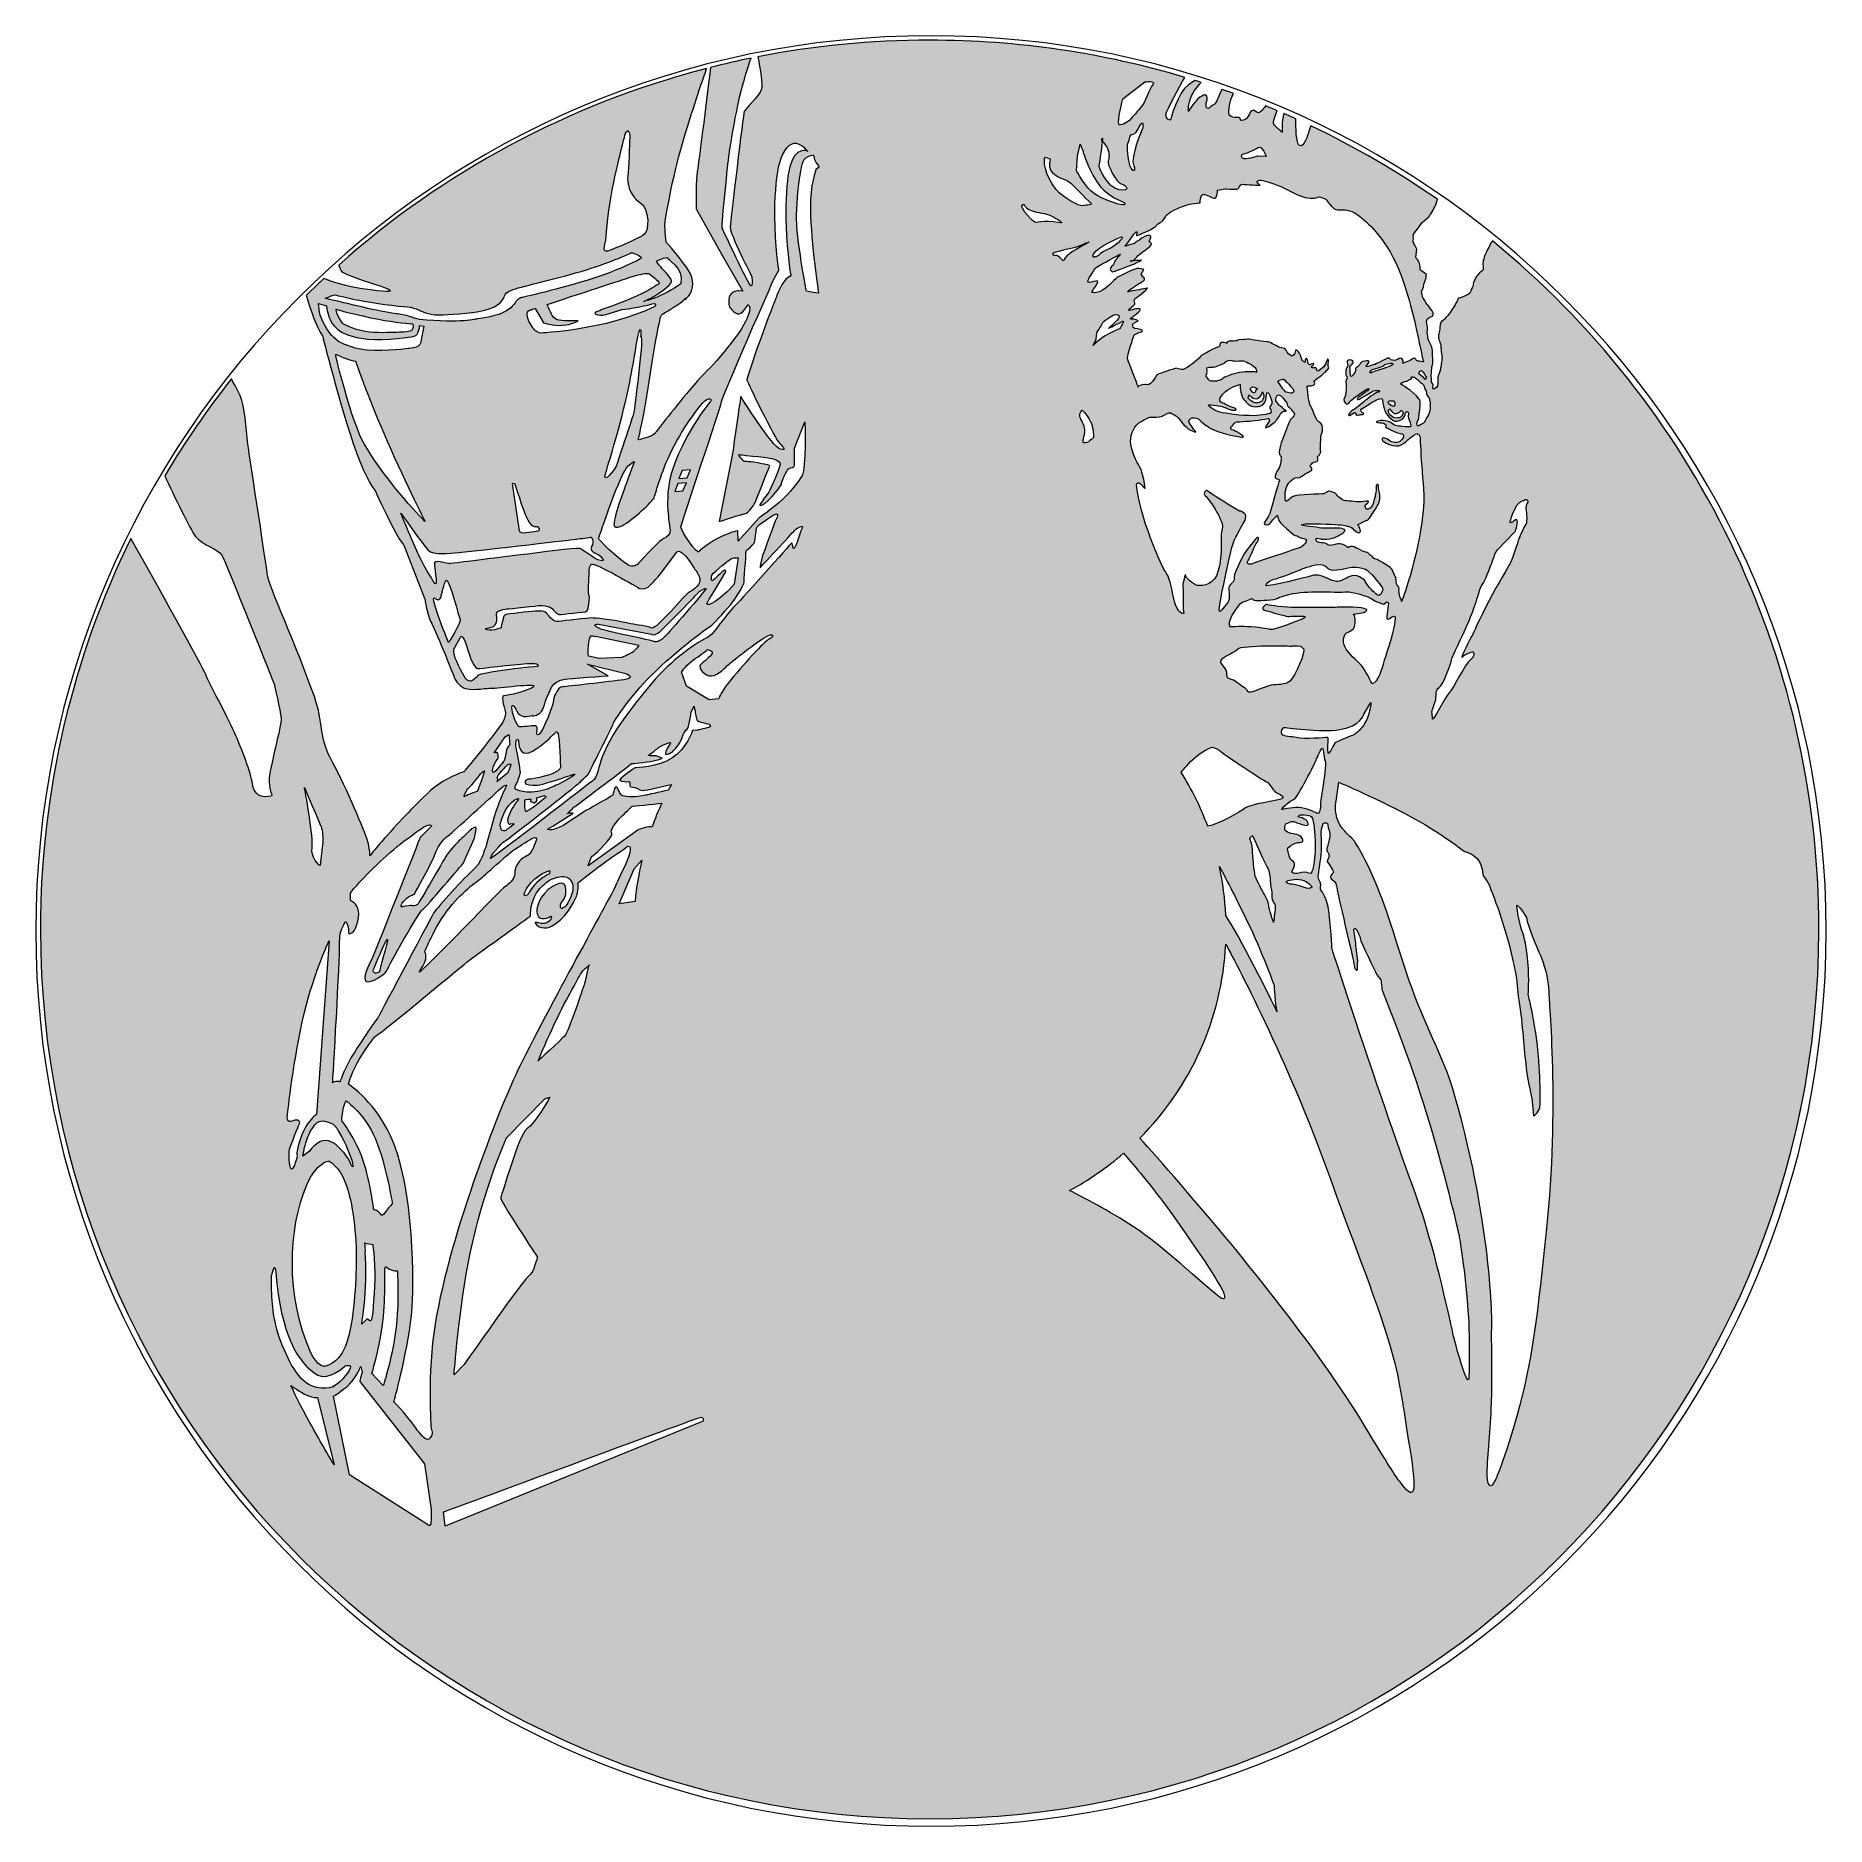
# Model space of a CAD drawing. Header units: inches. Extents: x 50 to 350, y -350 to -50.
import ezdxf

# ---------------------------------------------------------------- set-up
doc = ezdxf.new("R2010")
doc.units = ezdxf.units.IN
doc.header["$MEASUREMENT"] = 0
doc.layers.add('Layer 1', color=7, linetype='Continuous')

msp = doc.modelspace()

# ---------------------------------------------------------------- hatches: boundary and pattern name
at = {"layer": 'Layer 1', "true_color": 0x231f20}
h = msp.add_hatch(color=250, dxfattribs=at)
edge = h.paths.add_edge_path()
edge.add_spline(control_points=[(151.38, -100.41), (151.38, -100.43), (151.38, -100.45), (151.38, -100.45), (151.38, -100.45), (151.18, -100.11), (151.38, -100.41)], knot_values=[0, 0, 0, 0, 1, 1, 1, 2, 2, 2, 2], degree=3, periodic=1)
edge = h.paths.add_edge_path()
edge.add_spline(control_points=[(303.53, -210.55), (303.57, -210.26), (303.45, -208.08), (302.77, -205.89), (302.24, -204.18), (301.53, -202.84), (300.94, -201.37), (300.32, -199.82), (299.83, -198.17), (299.83, -198.01), (299.83, -197.51), (298.15, -195.32), (298.15, -195.74), (298.15, -196.16), (298.74, -199.61), (299.16, -200.28), (299.34, -200.57), (299.87, -203.1), (300.03, -205.24), (300.26, -208.1), (300.08, -210.71), (300.08, -210.71), (300.08, -210.71), (301.1, -214.71), (301.6, -219.13), (302.13, -223.85), (302.15, -229.03), (302.02, -229.55), (301.77, -230.56), (300.93, -230.98), (300.93, -230.98), (300.93, -230.98), (300.67, -227.96), (300.67, -227.96), (300.67, -227.96), (300.06, -225.61), (299.73, -222.91), (299.34, -219.76), (299.18, -215.93), (298.49, -211.57), (298.22, -209.79), (298.24, -208.43), (297.89, -206.71), (296.21, -198.42), (293.43, -192.1), (293.27, -191.79), (292.93, -191.12), (292.44, -190.97), (292.44, -190.34), (292.44, -190.05), (292.2, -188.65), (291.52, -187.88), (290.7, -186.96), (289.41, -186.68), (289.41, -186.68), (289.41, -186.68), (285.45, -183.63), (281.14, -181.26), (275.19, -177.98), (268.34, -175.08), (268.34, -175.08), (268.34, -175.08), (267.87, -178.25), (267.87, -178.25), (267.87, -178.25), (267.53, -180.07), (268.21, -181.61), (268.95, -183.26), (270.73, -184.64), (270.73, -184.64), (270.73, -184.64), (272.78, -187.46), (275.29, -193.82), (277.18, -198.63), (279.22, -206.21), (281.43, -211.83), (283.86, -217.99), (286.19, -222), (287.8, -227.67), (294.25, -250.38), (294.04, -266.71), (293.94, -266.9), (293.87, -267.04), (294.1, -273.35), (293.89, -280.1), (293.77, -284.18), (293.12, -288.64), (293.22, -291.37), (293.34, -294.82), (294.7, -291.71), (294.7, -291.71), (294.7, -291.71), (297.66, -284.59), (299.91, -274.11), (301.43, -267.03), (302.22, -258.18), (303.13, -249.83), (305.27, -230.17), (303.49, -210.91), (303.53, -210.55)], knot_values=[0, 0, 0, 0, 1, 1, 1, 2, 2, 2, 3, 3, 3, 4, 4, 4, 5, 5, 5, 6, 6, 6, 7, 7, 7, 8, 8, 8, 9, 9, 9, 10, 10, 10, 11, 11, 11, 12, 12, 12, 13, 13, 13, 14, 14, 14, 15, 15, 15, 16, 16, 16, 17, 17, 17, 18, 18, 18, 19, 19, 19, 20, 20, 20, 21, 21, 21, 22, 22, 22, 23, 23, 23, 24, 24, 24, 25, 25, 25, 26, 26, 26, 27, 27, 27, 28, 28, 28, 29, 29, 29, 30, 30, 30, 31, 31, 31, 32, 32, 32, 33, 33, 33, 33], degree=3, periodic=1)
edge = h.paths.add_edge_path()
edge.add_spline(control_points=[(299.96, -127.82), (299.79, -127.45), (299.33, -127.87), (299.33, -127.87), (299.33, -127.87), (298.71, -127.9), (298.23, -128.61), (297.94, -129.05), (297.66, -129.64), (297.45, -130.18), (297.18, -130.87), (297.01, -131.47), (297.06, -131.57), (297.18, -131.86), (297.98, -130.81), (298.19, -131.1), (298.4, -131.4), (298.02, -132.87), (297.86, -133.08), (297.69, -133.29), (295, -136.02), (294.7, -136.4), (294.54, -136.61), (293.91, -138.63), (293.22, -140.27), (292.64, -141.65), (291.97, -142.71), (291.97, -142.71), (291.97, -142.71), (291.62, -144.11), (291.17, -145.31), (291.03, -145.68), (290.65, -146.91), (289.97, -148.45), (288.89, -150.91), (287.38, -153.98), (287.34, -154.19), (287.22, -154.95), (285.79, -158.9), (285.15, -159.2), (284.52, -159.49), (284.65, -160.58), (284.61, -161.05), (284.57, -161.51), (283.94, -162.98), (283.94, -163.28), (283.94, -163.57), (284.02, -164.12), (284.06, -164.5), (284.1, -164.87), (286.08, -160.88), (286.84, -160.08), (287.59, -159.28), (289.57, -155.16), (290.33, -154.61), (291.08, -154.07), (291.13, -153.14), (290.66, -153.23), (290.2, -153.31), (289.16, -153.87), (288.98, -154.11), (288.6, -154.61), (290.5, -150.7), (290.71, -150.41), (290.81, -150.26), (291.92, -147.65), (293.45, -144.75), (294.93, -141.93), (296.83, -138.82), (296.97, -138.55), (297.27, -138), (298.32, -134.93), (298.44, -134.47), (298.57, -134.01), (299.33, -132.32), (299.66, -131.86), (300, -131.4), (299.71, -129.38), (299.66, -129.04), (299.62, -128.71), (300.13, -128.2), (299.96, -127.82)], knot_values=[0, 0, 0, 0, 1, 1, 1, 2, 2, 2, 3, 3, 3, 4, 4, 4, 5, 5, 5, 6, 6, 6, 7, 7, 7, 8, 8, 8, 9, 9, 9, 10, 10, 10, 11, 11, 11, 12, 12, 12, 13, 13, 13, 14, 14, 14, 15, 15, 15, 16, 16, 16, 17, 17, 17, 18, 18, 18, 19, 19, 19, 20, 20, 20, 21, 21, 21, 22, 22, 22, 23, 23, 23, 24, 24, 24, 25, 25, 25, 26, 26, 26, 27, 27, 27, 27], degree=3, periodic=1)
edge = h.paths.add_edge_path()
edge.add_spline(control_points=[(283.51, -110.82), (283.54, -110.65), (283.01, -110.2), (283.01, -109.98), (283.01, -109.75), (283.01, -109.47), (282.87, -109.31), (282.73, -109.14), (282.65, -108.77), (282.59, -108.63), (282.53, -108.49), (282.2, -108.18), (282, -108.07), (281.8, -107.96), (281.61, -107.62), (281.33, -107.46), (281.05, -107.29), (281.08, -107.15), (280.82, -107.15), (280.57, -107.15), (280.26, -107.23), (280.49, -107.34), (280.71, -107.46), (280.6, -107.43), (280.23, -107.57), (279.87, -107.71), (280.04, -107.79), (279.76, -107.85), (279.48, -107.9), (279.14, -107.99), (278.97, -108.1), (278.8, -108.21), (278.66, -108.3), (278.66, -108.3), (278.66, -108.3), (280.81, -109.53), (281.75, -110.82), (281.98, -111.13), (281.99, -111.42), (281.99, -111.74), (281.98, -112.22), (281.89, -112.7), (281.89, -112.7), (281.89, -112.7), (281.78, -114.18), (281.66, -114.3), (281.55, -114.41), (281.36, -115.11), (281.44, -115.22), (281.52, -115.33), (281.52, -115.5), (281.86, -115.28), (282.2, -115.05), (282.48, -115), (282.65, -114.77), (282.68, -114.72), (282.86, -114.33), (283.04, -114.04), (283.26, -113.68), (283.49, -113.36), (283.6, -112.84), (283.8, -111.89), (283.5, -110.91), (283.51, -110.82)], knot_values=[0, 0, 0, 0, 1, 1, 1, 2, 2, 2, 3, 3, 3, 4, 4, 4, 5, 5, 5, 6, 6, 6, 7, 7, 7, 8, 8, 8, 9, 9, 9, 10, 10, 10, 11, 11, 11, 12, 12, 12, 13, 13, 13, 14, 14, 14, 15, 15, 15, 16, 16, 16, 17, 17, 17, 18, 18, 18, 19, 19, 19, 20, 20, 20, 21, 21, 21, 21], degree=3, periodic=1)
edge = h.paths.add_edge_path()
edge.add_spline(control_points=[(282.2, -106.11), (281.92, -106.05), (281.69, -106.61), (281.69, -106.61), (281.69, -106.61), (282.7, -107.34), (282.73, -107.54), (282.76, -107.74), (283.01, -107.23), (283.01, -107.23), (283.01, -107.23), (282.48, -106.17), (282.2, -106.11)], knot_values=[0, 0, 0, 0, 1, 1, 1, 2, 2, 2, 3, 3, 3, 4, 4, 4, 4], degree=3, periodic=1)
edge = h.paths.add_edge_path()
edge.add_spline(control_points=[(277.71, -113.29), (277.53, -113.26), (277.32, -113.11), (277.2, -112.96), (277.01, -112.74), (276.95, -112.5), (276.95, -112.5), (276.95, -112.5), (276.65, -112.67), (276.65, -112.67), (276.65, -112.67), (276.57, -112.96), (276.75, -113.3), (276.89, -113.56), (277.26, -113.85), (277.51, -113.97), (277.75, -114.08), (278.19, -114.07), (278.44, -113.99), (278.77, -113.9), (278.89, -113.71), (278.89, -113.71), (278.89, -113.71), (279.14, -113.31), (279.1, -113.09), (279.07, -112.84), (278.75, -112.78), (278.75, -112.78), (278.75, -112.78), (278.6, -113.04), (278.29, -113.19), (278.14, -113.27), (277.86, -113.32), (277.71, -113.29)], knot_values=[0, 0, 0, 0, 1, 1, 1, 2, 2, 2, 3, 3, 3, 4, 4, 4, 5, 5, 5, 6, 6, 6, 7, 7, 7, 8, 8, 8, 9, 9, 9, 10, 10, 10, 11, 11, 11, 11], degree=3, periodic=1)
edge = h.paths.add_edge_path()
edge.add_spline(control_points=[(277.04, -104.85), (276.7, -104.88), (276.17, -105.04), (276.06, -105.1), (275.94, -105.16), (275.47, -105.52), (275.22, -105.55), (274.96, -105.58), (274.09, -105.89), (273.95, -105.94), (273.81, -106), (273.51, -106.36), (273.51, -106.36), (273.51, -106.36), (273.65, -106.61), (273.76, -106.47), (273.87, -106.33), (275.78, -105.8), (275.78, -105.8), (275.78, -105.8), (277.23, -105.24), (277.35, -105.16), (277.46, -105.07), (277.37, -104.82), (277.04, -104.85)], knot_values=[0, 0, 0, 0, 1, 1, 1, 2, 2, 2, 3, 3, 3, 4, 4, 4, 5, 5, 5, 6, 6, 6, 7, 7, 7, 8, 8, 8, 8], degree=3, periodic=1)
edge = h.paths.add_edge_path()
edge.add_spline(control_points=[(277.26, -111.16), (277.26, -111.16), (276.95, -111.12), (276.79, -111.17), (276.54, -111.25), (276.45, -111.61), (277.07, -111.94), (278.08, -112.47), (277.68, -111.21), (277.49, -111.18), (277.29, -111.16), (277.26, -111.16), (277.26, -111.16)], knot_values=[0, 0, 0, 0, 1, 1, 1, 2, 2, 2, 3, 3, 3, 4, 4, 4, 4], degree=3, periodic=1)
edge = h.paths.add_edge_path()
edge.add_spline(control_points=[(281.95, -102.06), (281.31, -98.91), (280.16, -93.48), (278.33, -89.07), (276, -83.45), (272.5, -80.85), (272.5, -80.85), (272.5, -80.85), (271.52, -79.86), (270.51, -79.45), (269.46, -79.02), (268.37, -79.17), (268.37, -79.17), (268.37, -79.17), (267.93, -79.29), (267.49, -78.94), (266.87, -78.44), (266.19, -77.4), (266.19, -77.4), (266.19, -77.4), (265.09, -76.81), (264.76, -77.06), (264.64, -77.15), (263.57, -77.4), (262.17, -76.93), (260.97, -76.52), (259.87, -75.81), (258.6, -75.26), (257.09, -74.61), (255.47, -74.14), (255.09, -74.2), (253.99, -74.37), (255.17, -75.05), (255.17, -75.05), (255.17, -75.05), (252.73, -74.96), (252.23, -74.88), (251.72, -74.79), (251.72, -75.72), (251.22, -75.72), (250.71, -75.72), (249.28, -75.63), (249.28, -75.63), (249.28, -75.63), (248.02, -75.89), (248.02, -75.89), (248.02, -75.89), (247.94, -77.23), (247.6, -77.23), (247.26, -77.23), (246, -76.56), (245.58, -76.56), (245.16, -76.56), (245.08, -77.99), (245.08, -77.99), (245.08, -77.99), (243.62, -77.99), (241.83, -78.7), (240.32, -79.29), (239.47, -79.88), (239.27, -80.34), (238.85, -81.35), (237.84, -81.44), (237.76, -81.77), (237.67, -82.11), (234.98, -83.37), (234.56, -83.46), (234.14, -83.54), (234.82, -82.7), (234.39, -82.87), (233.97, -83.04), (233.05, -84.8), (232.54, -85.14), (232.04, -85.47), (234.06, -84.8), (234.06, -84.8), (234.06, -84.8), (235.74, -83.54), (236.33, -83.46), (236.92, -83.37), (236.83, -83.79), (236.83, -83.79), (236.83, -83.79), (236.58, -84.55), (236.58, -84.55), (236.58, -84.55), (237.34, -84.63), (236.67, -85.31), (235.99, -85.98), (235.07, -86.32), (234.48, -87.07), (234.1, -87.56), (233.76, -87.7), (233.56, -87.74), (233.45, -87.74), (233.39, -87.75), (233.39, -87.75), (233.39, -87.75), (233.45, -87.76), (233.56, -87.74), (233.96, -87.71), (234.97, -87.64), (235.24, -87.58), (235.57, -87.49), (234.31, -88.08), (233.97, -88.25), (233.64, -88.42), (231.03, -89.34), (230.61, -89.51), (230.19, -89.68), (229.77, -89.01), (230.27, -88.67), (230.78, -88.33), (230.61, -88.08), (230.78, -87.75), (230.95, -87.41), (232.21, -86.23), (231.54, -86.65), (230.86, -87.07), (227.67, -88.67), (227.5, -89.01), (227.33, -89.34), (226.57, -90.35), (226.32, -90.94), (226.07, -91.53), (226.74, -91.36), (227.25, -91.19), (227.75, -91.03), (228.17, -90.94), (227.83, -91.53), (227.5, -92.12), (226.91, -92.96), (226.91, -92.96), (226.91, -92.96), (227.58, -93.3), (228.76, -92.62), (229.94, -91.95), (230.86, -90.61), (231.45, -90.35), (232.04, -90.1), (233.97, -89.09), (234.48, -89.01), (234.98, -88.92), (235.66, -89.18), (235.66, -89.18), (235.66, -89.18), (235.24, -89.93), (235.24, -89.93), (235.24, -89.93), (235.57, -90.44), (235.57, -90.44), (235.57, -90.44), (236.08, -90.86), (235.57, -91.11), (235.07, -91.36), (233.89, -92.12), (233.22, -92.62), (232.54, -93.13), (233.3, -92.79), (233.89, -92.71), (234.48, -92.62), (236.25, -92.29), (236.25, -92.29), (236.25, -92.29), (235.91, -92.79), (235.24, -93.3), (234.56, -93.8), (234.14, -93.97), (234.06, -94.31), (233.97, -94.64), (234.48, -94.81), (233.89, -95.23), (233.3, -95.65), (232.8, -96.24), (233.47, -95.99), (234.14, -95.74), (235.24, -95.57), (235.07, -95.9), (234.9, -96.24), (234.65, -96.41), (234.23, -96.75), (233.81, -97.08), (233.05, -97.59), (233.64, -97.5), (234.23, -97.42), (234.73, -97.75), (234.73, -97.75), (234.73, -97.75), (233.89, -98.18), (233.89, -98.18), (233.89, -98.18), (233.55, -98.93), (234.14, -99.02), (234.73, -99.1), (235.74, -99.35), (235.4, -99.52), (235.07, -99.69), (234.06, -99.77), (233.89, -100.53), (233.72, -101.29), (232.71, -103.81), (232.96, -104.32), (233.19, -104.77), (234.46, -108.13), (234.69, -108.76), (234.63, -108.81), (234.63, -108.85), (234.73, -108.86), (234.73, -108.86), (234.72, -108.82), (234.69, -108.76), (234.84, -108.64), (235.35, -108.47), (235.82, -108.44), (235.98, -108.43), (236.38, -108.56), (236.76, -108.28), (237.24, -107.91), (237.67, -107.09), (237.67, -107.09), (237.67, -107.09), (237.62, -106.88), (238.15, -106.66), (239.14, -106.25), (241.04, -105.7), (241.04, -105.7), (241.04, -105.7), (241.92, -105.91), (241.92, -105.91), (241.92, -105.91), (242.19, -105.97), (242.49, -105.82), (243.01, -105.56), (243.72, -105.01), (243.86, -104.9), (244.07, -104.74), (245.03, -103.98), (245.12, -103.77), (245.2, -103.56), (247.94, -102.13), (248.23, -102.09), (248.52, -102.04), (248.32, -101.46), (248.57, -101.41), (248.82, -101.37), (249.32, -101.41), (249.53, -101.5), (249.74, -101.58), (249.49, -101.12), (249.95, -101.16), (250.42, -101.2), (251.01, -101.12), (251.22, -101.12), (251.43, -101.12), (251.26, -100.87), (251.81, -100.91), (252.35, -100.95), (252.56, -100.87), (253.02, -100.82), (253.28, -100.8), (253.88, -100.96), (254.71, -101.08), (255.39, -101.18), (256.32, -101.25), (256.52, -101.29), (256.94, -101.37), (258.16, -102.13), (258.45, -102.25), (258.74, -102.38), (259.25, -102.17), (259.5, -102.68), (259.94, -103.55), (260.78, -104.24), (261.08, -102.74), (261.12, -102.57), (261.39, -102.72), (261.6, -102.93), (261.81, -103.14), (262.02, -103.9), (262.15, -104.23), (262.28, -104.57), (262.66, -104.74), (262.66, -104.74), (262.66, -104.74), (262.74, -103.85), (262.91, -104.06), (263.08, -104.27), (263.12, -104.4), (263.16, -104.69), (263.2, -104.99), (263.29, -105.2), (263.58, -105.07), (263.88, -104.95), (264.3, -104.78), (264.17, -104.99), (264.04, -105.2), (263.58, -105.58), (263.79, -105.62), (264, -105.66), (264.59, -105.54), (264.59, -105.7), (264.59, -105.87), (264.67, -106.21), (264.84, -106.17), (265.01, -106.12), (265.56, -105.7), (265.81, -105.45), (266.06, -105.2), (266.27, -104.61), (266.36, -104.32), (266.44, -104.02), (266.73, -104.32), (266.61, -104.61), (266.48, -104.9), (266.57, -105.2), (266.57, -105.37), (266.57, -105.54), (266.82, -105.66), (266.44, -105.96), (266.06, -106.25), (265.6, -106.84), (265.09, -107.13), (264.59, -107.43), (264.25, -107.72), (264.21, -107.93), (264.17, -108.14), (264.55, -108.4), (264.04, -108.56), (263.54, -108.73), (263.08, -108.52), (263.03, -108.73), (262.99, -108.94), (263.33, -111.59), (263.54, -111.89), (263.75, -112.18), (264.52, -114.31), (264.8, -114.53), (265.05, -114.74), (265.38, -114.95), (265.51, -115.2), (265.63, -115.42), (265.58, -115.69), (265.6, -115.88), (265.64, -116.3), (265.35, -116.97), (265.35, -116.97), (265.35, -116.97), (265.18, -119.46), (265.3, -119.67), (265.43, -119.88), (264.76, -120.55), (264.76, -120.55), (264.76, -120.55), (264.97, -121.18), (264.67, -121.31), (264.38, -121.43), (264, -121.43), (263.88, -121.6), (263.75, -121.77), (263.38, -122.11), (263.62, -122.23), (264.08, -122.47), (263.72, -123), (263.5, -122.95), (263.5, -122.95), (261.98, -123.83), (261.77, -124), (261.56, -124.17), (261.06, -123.87), (260.8, -124.17), (260.69, -124.3), (259.96, -124.62), (259.62, -125.47), (259.24, -126.42), (259.26, -127.9), (259.46, -127.99), (259.67, -128.08), (259.95, -127.78), (260.19, -127.51), (260.39, -127.29), (260.94, -127.1), (261.02, -127.07), (261.18, -126.98), (265.43, -126.77), (265.81, -126.73), (266.19, -126.69), (266.31, -126.35), (266.61, -126.31), (266.9, -126.27), (267.79, -126.6), (267.91, -126.81), (268.04, -127.03), (268.88, -127.87), (269.43, -127.91), (269.97, -127.95), (271.87, -128.16), (272.16, -128.08), (272.45, -127.99), (273.46, -127.87), (273.3, -128.12), (273.13, -128.37), (272.66, -128.62), (272.75, -128.83), (272.83, -129.04), (272.87, -129.38), (273.13, -129.34), (273.22, -129.32), (273.7, -129.31), (273.98, -128.63), (274.43, -127.53), (274.7, -125.56), (274.6, -125.51), (274.49, -125.46), (275.02, -124.62), (275.01, -125.76), (275.01, -126.06), (275.33, -126.89), (275.21, -127.62), (275.07, -128.51), (274.48, -129.31), (274.43, -129.38), (274.18, -129.76), (273.51, -130.98), (273.08, -131.15), (272.66, -131.31), (271.53, -131.9), (271.53, -131.9), (271.53, -131.9), (272.24, -133.12), (271.87, -133.25), (271.49, -133.38), (271.36, -133.08), (271.02, -132.91), (270.69, -132.74), (270.6, -132.28), (269.97, -132.2), (269.69, -132.16), (269.26, -131.97), (267.74, -131.88), (265.85, -131.76), (262.8, -131.75), (262.4, -131.82), (261.69, -131.95), (262.32, -132.11), (263.33, -132.2), (264.34, -132.28), (264.93, -132.41), (265.43, -132.49), (265.94, -132.58), (267.58, -132.49), (267.58, -132.49), (267.58, -132.49), (268.5, -132.49), (268.88, -132.58), (269.26, -132.66), (269.51, -132.79), (269.3, -133.04), (269.09, -133.29), (268.63, -133.63), (268.21, -133.8), (268, -133.88), (267.46, -134.19), (266.8, -134.3), (266.15, -134.42), (265.39, -134.34), (265.39, -134.34), (265.39, -134.34), (264.51, -134.01), (264.51, -134.3), (264.51, -134.59), (264.76, -134.89), (265.09, -134.93), (265.43, -134.97), (265.98, -134.93), (266.27, -135.14), (266.57, -135.35), (266.78, -135.44), (267.16, -135.35), (267.53, -135.27), (268.21, -135.06), (268.54, -135.14), (268.88, -135.23), (269.22, -135.23), (269.51, -135.48), (269.8, -135.73), (269.89, -135.81), (270.14, -135.65), (270.39, -135.48), (270.86, -135.6), (271.19, -135.77), (271.53, -135.94), (272.33, -136.36), (272.62, -136.45), (272.92, -136.53), (273.25, -136.66), (273.38, -136.82), (273.51, -136.99), (273.88, -137.12), (274.01, -137.37), (274.14, -137.62), (274.51, -137.66), (274.77, -137.75), (275.02, -137.83), (277.21, -139.18), (277.33, -139.52), (277.46, -139.85), (277.58, -140.36), (277.8, -140.61), (278.01, -140.86), (277.88, -140.9), (277.92, -141.24), (277.96, -141.58), (278.01, -142.08), (278.26, -142.25), (278.51, -142.42), (278.38, -142.8), (278.43, -143.13), (278.47, -143.47), (278.55, -143.85), (278.64, -144.1), (278.72, -144.35), (278.85, -144.6), (278.85, -144.81), (278.85, -144.93), (281.58, -137.67), (282.43, -130.05), (282.76, -127.17), (282.41, -124.54), (282.23, -122.15), (282.02, -119.5), (281.96, -117.23), (281.96, -117.23), (281.96, -117.23), (281.81, -116.8), (281.54, -116.71), (281.3, -116.63), (280.95, -116.89), (280.95, -116.89), (280.95, -116.89), (280.5, -117.24), (279.89, -117.72), (279.44, -118.08), (278.9, -118.58), (278.37, -118.68), (277, -118.95), (275.72, -117.9), (275.65, -117.82), (275.59, -117.74), (275.46, -117.33), (275.82, -117.38), (276.47, -117.46), (276.59, -117.72), (276.95, -117.91), (277.62, -118.25), (278.33, -118.42), (279.1, -117.39), (279.23, -117.23), (279.27, -116.72), (278.93, -116.72), (278.74, -116.72), (277.73, -116.41), (277.12, -116.07), (276.67, -115.81), (275.95, -115.57), (276.2, -115.42), (276.48, -115.25), (275.94, -114.83), (275.52, -114.87), (275.26, -114.9), (274.23, -114.68), (274.73, -114.62), (274.87, -114.6), (275.18, -114.44), (275.69, -114.46), (276.19, -114.49), (276.88, -114.69), (276.95, -114.75), (277.09, -114.84), (277.35, -115.12), (277.86, -115.29), (278.16, -115.39), (278.68, -115.42), (278.97, -115.46), (279.69, -115.55), (280.2, -115.52), (280.32, -115.54), (280.57, -115.59), (280.19, -114.58), (280.11, -114.37), (280.06, -114.26), (279.93, -113.9), (279.97, -113.62), (280, -113.39), (280, -113.1), (279.91, -113.02), (279.74, -112.85), (279.38, -113.15), (279.45, -113.57), (279.46, -113.6), (279.24, -114.04), (278.83, -114.31), (278.43, -114.58), (277.83, -114.69), (277.4, -114.41), (277.06, -114.17), (276.51, -113.68), (276.24, -113.19), (275.68, -112.18), (275.66, -110.99), (275.66, -110.99), (275.66, -110.99), (275.63, -110.63), (274.96, -110.86), (274.23, -111.12), (273.06, -111.97), (273.06, -111.97), (273.06, -111.97), (271.99, -112.59), (271.99, -112.59), (271.99, -112.59), (272.1, -113.18), (272.41, -113.2), (272.72, -113.23), (272.33, -113.51), (272.1, -113.48), (271.88, -113.46), (271.43, -113.57), (271.32, -113.54), (271.21, -113.51), (271.09, -113.03), (270.95, -113.12), (270.81, -113.2), (270.14, -113.65), (270.14, -113.65), (270.14, -113.65), (269.84, -113.64), (269.99, -113.4), (270.16, -113.12), (270.8, -112.62), (270.95, -112.56), (271.23, -112.45), (272.78, -111.1), (272.78, -111.1), (272.78, -111.1), (274.54, -109.7), (274.94, -109.73), (275.16, -109.74), (275.32, -109.48), (275, -109.41), (274.77, -109.37), (274.08, -109.49), (273.95, -109.59), (273.65, -109.81), (271.8, -110.85), (271.65, -110.93), (271.58, -110.98), (271.32, -110.95), (271.48, -110.72), (271.62, -110.53), (272.19, -110.15), (272.19, -110.15), (272.19, -110.15), (273.11, -109.5), (273.11, -109.5), (273.11, -109.5), (273.59, -109.08), (273.34, -109.08), (273.08, -109.08), (270.17, -111.1), (270.2, -111.3), (270.21, -111.39), (269.87, -111.77), (269.59, -111.65), (269.31, -111.53), (269.09, -110.92), (269.24, -110.74), (269.55, -110.37), (269.64, -108.24), (269.52, -108.07), (269.41, -107.9), (269.86, -107.29), (269.66, -107.09), (269.57, -106.99), (269.44, -106.51), (269.49, -106.11), (269.54, -105.71), (269.78, -105.4), (269.83, -105.3), (269.94, -105.1), (269.64, -104.82), (269.72, -104.54), (269.8, -104.26), (270.53, -104.23), (270.7, -104.46), (270.87, -104.68), (270.53, -105.1), (270.53, -105.1), (270.53, -105.1), (270.17, -105.38), (270.2, -105.55), (270.23, -105.72), (270.23, -107.06), (270.37, -107.09), (270.51, -107.12), (270.93, -106.5), (271.04, -106.42), (271.15, -106.33), (271.07, -105.97), (271.15, -105.77), (271.23, -105.58), (271.52, -105.41), (271.71, -105.24), (271.91, -105.07), (271.96, -104.65), (272.38, -104.57), (272.8, -104.48), (273.25, -104.34), (273.39, -104.54), (273.53, -104.74), (273, -105.18), (273, -105.18), (273, -105.18), (272.83, -105.41), (273, -105.44), (273.17, -105.46), (273.93, -105.13), (274.23, -105.1), (274.54, -105.07), (276.2, -104.12), (276.48, -104.04), (276.76, -103.95), (276.93, -104.04), (276.95, -104.2), (276.98, -104.37), (277.57, -104.43), (277.88, -104.34), (278.19, -104.26), (278.69, -103.84), (278.89, -104.09), (279.08, -104.34), (279.23, -104.51), (279.03, -104.79), (278.83, -105.07), (280.46, -104.34), (280.65, -104.18), (280.85, -104.01), (281.16, -104.01), (281.24, -104.18), (281.33, -104.34), (281.38, -104.51), (281.58, -104.51), (281.78, -104.51), (282.53, -104.65), (282.53, -104.65), (282.53, -104.65), (282.26, -103.61), (281.95, -102.06)], knot_values=[0, 0, 0, 0, 1, 1, 1, 2, 2, 2, 3, 3, 3, 4, 4, 4, 5, 5, 5, 6, 6, 6, 7, 7, 7, 8, 8, 8, 9, 9, 9, 10, 10, 10, 11, 11, 11, 12, 12, 12, 13, 13, 13, 14, 14, 14, 15, 15, 15, 16, 16, 16, 17, 17, 17, 18, 18, 18, 19, 19, 19, 20, 20, 20, 21, 21, 21, 22, 22, 22, 23, 23, 23, 24, 24, 24, 25, 25, 25, 26, 26, 26, 27, 27, 27, 28, 28, 28, 29, 29, 29, 30, 30, 30, 31, 31, 31, 32, 32, 32, 33, 33, 33, 34, 34, 34, 35, 35, 35, 36, 36, 36, 37, 37, 37, 38, 38, 38, 39, 39, 39, 40, 40, 40, 41, 41, 41, 42, 42, 42, 43, 43, 43, 44, 44, 44, 45, 45, 45, 46, 46, 46, 47, 47, 47, 48, 48, 48, 49, 49, 49, 50, 50, 50, 51, 51, 51, 52, 52, 52, 53, 53, 53, 54, 54, 54, 55, 55, 55, 56, 56, 56, 57, 57, 57, 58, 58, 58, 59, 59, 59, 60, 60, 60, 61, 61, 61, 62, 62, 62, 63, 63, 63, 64, 64, 64, 65, 65, 65, 66, 66, 66, 67, 67, 67, 68, 68, 68, 69, 69, 69, 70, 70, 70, 71, 71, 71, 72, 72, 72, 73, 73, 73, 74, 74, 74, 75, 75, 75, 76, 76, 76, 77, 77, 77, 78, 78, 78, 79, 79, 79, 80, 80, 80, 81, 81, 81, 82, 82, 82, 83, 83, 83, 84, 84, 84, 85, 85, 85, 86, 86, 86, 87, 87, 87, 88, 88, 88, 89, 89, 89, 90, 90, 90, 91, 91, 91, 92, 92, 92, 93, 93, 93, 94, 94, 94, 95, 95, 95, 96, 96, 96, 97, 97, 97, 98, 98, 98, 99, 99, 99, 100, 100, 100, 101, 101, 101, 102, 102, 102, 103, 103, 103, 104, 104, 104, 105, 105, 105, 106, 106, 106, 107, 107, 107, 108, 108, 108, 109, 109, 109, 110, 110, 110, 111, 111, 111, 112, 112, 112, 113, 113, 113, 114, 114, 114, 115, 115, 115, 116, 116, 116, 117, 117, 117, 118, 118, 118, 119, 119, 119, 120, 120, 120, 121, 121, 121, 122, 122, 122, 123, 123, 123, 124, 124, 124, 125, 125, 125, 126, 126, 126, 127, 127, 127, 128, 128, 128, 129, 129, 129, 130, 130, 130, 131, 131, 131, 132, 132, 132, 133, 133, 133, 134, 134, 134, 135, 135, 135, 136, 136, 136, 137, 137, 137, 138, 138, 138, 139, 139, 139, 140, 140, 140, 141, 141, 141, 142, 142, 142, 143, 143, 143, 144, 144, 144, 145, 145, 145, 146, 146, 146, 147, 147, 147, 148, 148, 148, 149, 149, 149, 150, 150, 150, 151, 151, 151, 152, 152, 152, 153, 153, 153, 154, 154, 154, 155, 155, 155, 156, 156, 156, 157, 157, 157, 158, 158, 158, 159, 159, 159, 160, 160, 160, 161, 161, 161, 162, 162, 162, 163, 163, 163, 164, 164, 164, 165, 165, 165, 166, 166, 166, 167, 167, 167, 168, 168, 168, 169, 169, 169, 170, 170, 170, 171, 171, 171, 172, 172, 172, 173, 173, 173, 174, 174, 174, 175, 175, 175, 176, 176, 176, 177, 177, 177, 178, 178, 178, 179, 179, 179, 180, 180, 180, 181, 181, 181, 182, 182, 182, 183, 183, 183, 184, 184, 184, 185, 185, 185, 186, 186, 186, 187, 187, 187, 188, 188, 188, 189, 189, 189, 190, 190, 190, 191, 191, 191, 192, 192, 192, 193, 193, 193, 194, 194, 194, 195, 195, 195, 196, 196, 196, 197, 197, 197, 198, 198, 198, 199, 199, 199, 200, 200, 200, 201, 201, 201, 202, 202, 202, 203, 203, 203, 204, 204, 204, 205, 205, 205, 206, 206, 206, 207, 207, 207, 208, 208, 208, 209, 209, 209, 210, 210, 210, 211, 211, 211, 212, 212, 212, 213, 213, 213, 214, 214, 214, 215, 215, 215, 216, 216, 216, 217, 217, 217, 218, 218, 218, 219, 219, 219, 220, 220, 220, 221, 221, 221, 222, 222, 222, 223, 223, 223, 224, 224, 224, 225, 225, 225, 226, 226, 226, 227, 227, 227, 228, 228, 228, 229, 229, 229, 230, 230, 230, 231, 231, 231, 232, 232, 232, 233, 233, 233, 234, 234, 234, 235, 235, 235, 236, 236, 236, 237, 237, 237, 238, 238, 238, 239, 239, 239, 240, 240, 240, 241, 241, 241, 242, 242, 242, 243, 243, 243, 244, 244, 244, 245, 245, 245, 246, 246, 246, 247, 247, 247, 248, 248, 248, 249, 249, 249, 250, 250, 250, 251, 251, 251, 252, 252, 252, 252], degree=3, periodic=1)
edge = h.paths.add_edge_path()
edge.add_spline(control_points=[(254.83, -68.74), (254.16, -69.16), (252.73, -69.75), (252.39, -69.75), (252.06, -69.75), (251.72, -70.5), (252.48, -70.59), (253.24, -70.67), (254.75, -70.17), (254.75, -70.17), (254.75, -70.17), (256.18, -70.25), (256.18, -70.25), (256.18, -70.25), (255.51, -68.32), (254.83, -68.74)], knot_values=[0, 0, 0, 0, 1, 1, 1, 2, 2, 2, 3, 3, 3, 4, 4, 4, 5, 5, 5, 5], degree=3, periodic=1)
edge = h.paths.add_edge_path()
edge.add_spline(control_points=[(235.4, -65.62), (235.4, -65.62), (235.57, -65.37), (235.49, -64.7), (235.4, -64.03), (234.56, -66.05), (234.23, -66.3), (233.89, -66.55), (233.47, -66.55), (233.47, -66.55), (233.47, -66.55), (233.3, -67.22), (232.96, -68.06), (232.83, -68.39), (233.06, -70.92), (233.34, -71.75), (233.79, -73.06), (234.39, -72.64), (233.97, -71.77), (233.3, -70.34), (235.4, -65.62), (235.4, -65.62)], knot_values=[0, 0, 0, 0, 1, 1, 1, 2, 2, 2, 3, 3, 3, 4, 4, 4, 5, 5, 5, 6, 6, 6, 7, 7, 7, 7], degree=3, periodic=1)
edge = h.paths.add_edge_path()
edge.add_spline(control_points=[(235.82, -57.72), (235.82, -57.72), (232.12, -60.58), (232.12, -60.58), (232.12, -60.58), (231.2, -64.36), (231.45, -64.78), (231.7, -65.2), (232.8, -64.62), (233.3, -64.11), (233.81, -63.61), (234.65, -62.51), (235.24, -61.92), (235.82, -61.34), (236.58, -58.81), (237.17, -58.14), (237.76, -57.47), (235.82, -57.72), (235.82, -57.72)], knot_values=[0, 0, 0, 0, 1, 1, 1, 2, 2, 2, 3, 3, 3, 4, 4, 4, 5, 5, 5, 6, 6, 6, 6], degree=3, periodic=1)
edge = h.paths.add_edge_path()
edge.add_spline(control_points=[(229.6, -68.91), (229.39, -68.44), (228.96, -68.03), (228.74, -67.69), (228.77, -67.28), (228.76, -67.04), (228.68, -67.14), (228.55, -67.3), (228.6, -67.49), (228.74, -67.69), (228.65, -68.98), (228.17, -71.93), (228.17, -71.93), (228.17, -71.93), (229.52, -75.47), (231.54, -75.8), (233.55, -76.14), (232.8, -75.05), (231.87, -74.79), (230.95, -74.54), (229.52, -71.51), (229.68, -71.01), (229.85, -70.5), (229.94, -69.66), (229.6, -68.91)], knot_values=[0, 0, 0, 0, 1, 1, 1, 2, 2, 2, 3, 3, 3, 4, 4, 4, 5, 5, 5, 6, 6, 6, 7, 7, 7, 8, 8, 8, 8], degree=3, periodic=1)
edge = h.paths.add_edge_path()
edge.add_spline(control_points=[(227.75, -86.99), (228.09, -86.91), (228.59, -86.15), (229.6, -85.81), (230.61, -85.47), (232.46, -83.79), (232.04, -83.71), (231.62, -83.62), (227.83, -85.47), (227.33, -86.4), (226.82, -87.33), (227.41, -87.07), (227.75, -86.99)], knot_values=[0, 0, 0, 0, 1, 1, 1, 2, 2, 2, 3, 3, 3, 4, 4, 4, 4], degree=3, periodic=1)
edge = h.paths.add_edge_path()
edge.add_spline(control_points=[(224.97, -68.15), (224.97, -68.15), (224.55, -70.17), (224.55, -70.17), (224.55, -70.17), (224.39, -72.61), (224.39, -72.61), (224.39, -72.61), (225.9, -75.47), (227.41, -76.48), (228.78, -77.4), (231.18, -78.23), (232.15, -78.35), (232.8, -78.43), (232.29, -77.91), (232.29, -77.91), (232.29, -77.91), (229.67, -76.88), (228.41, -75.31), (226.43, -72.84), (225.48, -69.41), (225.48, -69.41), (225.48, -69.41), (224.97, -68.15), (224.97, -68.15)], knot_values=[0, 0, 0, 0, 1, 1, 1, 2, 2, 2, 3, 3, 3, 4, 4, 4, 5, 5, 5, 6, 6, 6, 7, 7, 7, 8, 8, 8, 8], degree=3, periodic=1)
edge = h.paths.add_edge_path()
edge.add_spline(control_points=[(220.15, -72.66), (219.54, -71.74), (220.01, -70.67), (220.01, -70.67), (220.01, -70.67), (219.17, -70.34), (219.17, -70.34), (218.72, -70.59), (219.06, -73.41), (220.9, -75.68), (222.14, -77.23), (224.94, -78.56), (225.31, -78.49), (226.24, -78.33), (227.25, -78.33), (226.74, -77.99), (226.24, -77.65), (223.21, -74.2), (222.54, -74.12), (222.23, -74.08), (220.66, -73.44), (220.15, -72.66)], knot_values=[0, 0, 0, 0, 1, 1, 1, 2, 2, 2, 3, 3, 3, 4, 4, 4, 5, 5, 5, 6, 6, 6, 7, 7, 7, 7], degree=3, periodic=1)
edge = h.paths.add_edge_path()
edge.add_spline(control_points=[(215.72, -78.49), (215.72, -78.49), (215.47, -77.99), (215.22, -78.41), (214.97, -78.83), (217.15, -81.44), (217.66, -81.27), (217.86, -81.2), (218.86, -81.12), (219.68, -81.14), (220.87, -81.18), (221.95, -81.35), (221.95, -81.35), (221.95, -81.35), (221.4, -80.75), (220.11, -80.15), (219.22, -79.74), (217.84, -79.66), (216.96, -79.34), (216.1, -79.04), (215.72, -78.49), (215.72, -78.49)], knot_values=[0, 0, 0, 0, 1, 1, 1, 2, 2, 2, 3, 3, 3, 4, 4, 4, 5, 5, 5, 6, 6, 6, 7, 7, 7, 7], degree=3, periodic=1)
edge = h.paths.add_edge_path()
edge.add_spline(control_points=[(181.07, -71.68), (180.56, -71.34), (180.31, -70), (180.31, -70), (180.31, -70), (179.48, -70.05), (179, -70.42), (178.56, -70.76), (178.46, -71.43), (178.46, -71.43), (178.46, -71.43), (177.62, -74.44), (177.48, -79.92), (177.38, -83.97), (179.13, -92.79), (179.13, -92.79), (179.13, -92.79), (180.23, -93.04), (180.23, -93.04), (180.23, -93.04), (181.15, -93.13), (181.15, -93.13), (181.15, -93.13), (179.91, -84.97), (179.79, -79), (179.71, -74.97), (180.73, -72.35), (180.73, -72.35), (180.73, -72.35), (181.57, -72.02), (181.07, -71.68)], knot_values=[0, 0, 0, 0, 1, 1, 1, 2, 2, 2, 3, 3, 3, 4, 4, 4, 5, 5, 5, 6, 6, 6, 7, 7, 7, 8, 8, 8, 9, 9, 9, 10, 10, 10, 10], degree=3, periodic=1)
edge = h.paths.add_edge_path()
edge.add_spline(control_points=[(179.3, -69.33), (179.3, -69.33), (179.27, -69.31), (179.22, -69.3), (178.94, -68.93), (178.03, -67.85), (177.02, -68), (176, -68.16), (174.87, -69.88), (174.47, -71.98), (174.07, -74.07), (173.79, -77.53), (173.82, -80.26), (173.86, -85.2), (174.51, -89.26), (174.51, -89.26), (174.51, -89.26), (173.67, -90.77), (173.67, -90.77), (173.67, -90.77), (164.92, -110.62), (164.92, -111.3), (164.92, -111.97), (158.11, -131.57), (158.11, -132.32), (158.11, -133.08), (160.88, -136.95), (161.13, -136.45), (161.25, -136.22), (162.76, -135.01), (164.14, -134.29), (165.9, -133.36), (167.61, -132.91), (167.61, -132.91), (167.61, -132.91), (167.7, -134.68), (167.7, -134.68), (167.7, -134.68), (171.14, -130.81), (171.14, -130.81), (171.14, -130.81), (173.52, -129.23), (175.24, -127.58), (177.03, -125.87), (178.16, -124.09), (178.46, -123.58), (179.05, -122.57), (178.88, -114.66), (178.88, -114.66), (178.88, -114.66), (177.12, -119.12), (177.12, -119.12), (177.12, -119.12), (177.12, -121.47), (177.12, -121.98), (177.12, -122.48), (176.61, -122.31), (176.19, -122.48), (175.77, -122.65), (174.93, -124.84), (174.93, -125.17), (174.93, -125.51), (171.99, -129.05), (171.31, -128.71), (171.14, -128.62), (172.91, -126.35), (172.91, -126.35), (172.91, -126.35), (175.01, -121.81), (174.68, -121.47), (173.87, -120.67), (171.96, -120.65), (169.09, -120.3), (168.64, -120.24), (168.18, -120.2), (167.8, -120.15), (167.77, -120.24), (167.78, -120.33), (167.86, -120.4), (169.63, -122.21), (167.06, -120.64), (172.66, -121.9), (173.25, -122.03), (172.91, -122.23), (172.91, -122.23), (172.91, -122.23), (170.64, -127.95), (170.47, -128.29), (170.3, -128.62), (169.46, -129.97), (168.87, -130.05), (168.28, -130.14), (164.5, -131.4), (164.5, -131.4), (164.5, -131.4), (166.86, -119.42), (166.86, -119.42), (167.03, -117.4), (168.12, -110.46), (168.12, -110.46), (168.12, -110.46), (173.5, -119.03), (174.76, -119.29), (176.02, -119.54), (175.01, -118.7), (174.42, -118.03), (174.12, -117.67), (172.34, -114.32), (171.04, -111.69), (169.86, -109.3), (169.13, -107.6), (169.13, -107.6), (169.13, -107.6), (170.21, -104.2), (171.31, -101.14), (172.63, -97.45), (174, -93.97), (174, -93.97), (174, -93.97), (174.63, -92.22), (175.32, -91.2), (175.87, -90.4), (176.53, -90.27), (176.53, -90.27), (176.53, -90.27), (175.89, -86.57), (175.71, -81.86), (175.61, -79.11), (175.78, -75.4), (176.03, -73.5), (176.66, -68.75), (178.77, -69.15), (179.22, -69.3), (179.27, -69.37), (179.3, -69.41), (179.3, -69.41), (179.3, -69.41), (179.3, -69.33), (179.3, -69.33)], knot_values=[0, 0, 0, 0, 1, 1, 1, 2, 2, 2, 3, 3, 3, 4, 4, 4, 5, 5, 5, 6, 6, 6, 7, 7, 7, 8, 8, 8, 9, 9, 9, 10, 10, 10, 11, 11, 11, 12, 12, 12, 13, 13, 13, 14, 14, 14, 15, 15, 15, 16, 16, 16, 17, 17, 17, 18, 18, 18, 19, 19, 19, 20, 20, 20, 21, 21, 21, 22, 22, 22, 23, 23, 23, 24, 24, 24, 25, 25, 25, 26, 26, 26, 27, 27, 27, 28, 28, 28, 29, 29, 29, 30, 30, 30, 31, 31, 31, 32, 32, 32, 33, 33, 33, 34, 34, 34, 35, 35, 35, 36, 36, 36, 37, 37, 37, 38, 38, 38, 39, 39, 39, 40, 40, 40, 41, 41, 41, 42, 42, 42, 43, 43, 43, 44, 44, 44, 45, 45, 45, 46, 46, 46, 46], degree=3, periodic=1)
edge = h.paths.add_edge_path()
edge.add_spline(control_points=[(162.06, -111.21), (161.45, -111.66), (158.03, -116.25), (156.28, -120.06), (154.43, -124.07), (153.74, -127.23), (153.48, -127.61), (152.98, -128.37), (149.44, -131.65), (147.93, -132.24), (147.46, -132.42), (146.77, -132.53), (146.89, -131.58), (147.14, -129.49), (149.03, -124.87), (149.61, -123.24), (150.45, -120.89), (150.62, -120.97), (149.28, -122.06), (147.93, -123.16), (144.48, -133.75), (144.31, -134.17), (144.22, -134.41), (147.38, -137.46), (149.19, -138.64), (150.06, -139.2), (150.87, -138.55), (150.87, -138.55), (150.87, -138.55), (154.07, -134.93), (154.91, -134.43), (155.31, -134.19), (155.96, -133.93), (156.17, -133.38), (156.4, -132.79), (156.17, -131.9), (156.17, -131.9), (156.17, -131.9), (155.18, -126.9), (156.78, -122.38), (159.1, -115.87), (163.1, -111.2), (163.1, -111.2), (163.1, -111.2), (163.32, -110.29), (162.06, -111.21)], knot_values=[0, 0, 0, 0, 1, 1, 1, 2, 2, 2, 3, 3, 3, 4, 4, 4, 5, 5, 5, 6, 6, 6, 7, 7, 7, 8, 8, 8, 9, 9, 9, 10, 10, 10, 11, 11, 11, 12, 12, 12, 13, 13, 13, 14, 14, 14, 15, 15, 15, 15], degree=3, periodic=1)
edge = h.paths.add_edge_path()
edge.add_spline(control_points=[(151.46, -100.53), (151.43, -100.48), (151.4, -100.44), (151.38, -100.41), (151.39, -100.12), (151.43, -98.29), (151.06, -99.76), (150.45, -102.16), (150.02, -106.09), (149.02, -110.41), (147.69, -116.16), (145.79, -122.27), (145.49, -123.24), (144.82, -125.43), (147.09, -122.82), (147.43, -121.64), (147.76, -120.46), (150.12, -113.65), (150.2, -113.15), (150.28, -112.64), (151.8, -101.04), (151.46, -100.53)], knot_values=[0, 0, 0, 0, 1, 1, 1, 2, 2, 2, 3, 3, 3, 4, 4, 4, 5, 5, 5, 6, 6, 6, 7, 7, 7, 7], degree=3, periodic=1)
edge = h.paths.add_edge_path()
edge.add_spline(control_points=[(153.72, -95.35), (153.97, -95.01), (153.99, -94.76), (153.3, -94.93), (151.33, -95.43), (149.42, -95.71), (148.21, -95.86), (146.4, -96.45), (145.01, -96.83), (144.9, -96.83), (144.63, -96.83), (143.67, -96.68), (143.66, -96.49), (143.64, -96.28), (144.59, -96.02), (144.59, -96.02), (144.59, -96.02), (144.57, -95.99), (144.57, -95.99), (144.57, -95.99), (148.12, -94.74), (150.76, -93.57), (152.86, -92.63), (154.15, -91.7), (154.15, -91.7), (154.15, -91.7), (154.63, -91.6), (154.38, -91.28), (153.99, -90.77), (152.81, -89.93), (152.81, -89.93), (152.81, -89.93), (152.69, -89.75), (152.03, -89.84), (151.21, -89.96), (149.78, -90.38), (149.36, -90.52), (148.8, -90.71), (140.22, -93.52), (135.7, -95.01), (135.88, -95.47), (136.2, -96.29), (136.54, -96.85), (136.87, -97.41), (137.21, -97.49), (137.42, -97.59), (137.92, -97.84), (140.86, -97.75), (140.86, -97.75), (140.86, -97.75), (139.77, -98.43), (138.26, -98.51), (136.74, -98.6), (135.06, -98.09), (135.06, -98.09), (135.06, -98.09), (133.69, -95.67), (133.69, -95.67), (133.22, -95.82), (132.96, -95.9), (132.96, -95.9), (132.96, -95.9), (131.44, -96.07), (133.13, -98.68), (133.55, -99.34), (133.79, -99.68), (134.66, -99.83), (134.35, -99.78), (145.44, -99.42), (153.72, -95.35)], knot_values=[0, 0, 0, 0, 1, 1, 1, 2, 2, 2, 3, 3, 3, 4, 4, 4, 5, 5, 5, 6, 6, 6, 7, 7, 7, 8, 8, 8, 9, 9, 9, 10, 10, 10, 11, 11, 11, 12, 12, 12, 13, 13, 13, 14, 14, 14, 15, 15, 15, 16, 16, 16, 17, 17, 17, 18, 18, 18, 19, 19, 19, 20, 20, 20, 21, 21, 21, 22, 22, 22, 23, 23, 23, 23], degree=3, periodic=1)
edge = h.paths.add_edge_path()
edge.add_spline(control_points=[(154.1, -93.78), (155.7, -93.14), (157.26, -92.13), (158.08, -91.55), (158.75, -88.83), (155.43, -87.2), (155.84, -87.16), (155, -87.24), (153.99, -87.75), (153.99, -87.75), (153.99, -87.75), (154.52, -88.55), (155.16, -89.26), (156.41, -90.63), (157.17, -91.05), (155.68, -92.19), (154.98, -92.72), (153.73, -93.73), (151.9, -94.51), (152.6, -94.32), (153.35, -94.08), (154.1, -93.78)], knot_values=[0, 0, 0, 0, 1, 1, 1, 2, 2, 2, 3, 3, 3, 4, 4, 4, 5, 5, 5, 6, 6, 6, 7, 7, 7, 7], degree=3, periodic=1)
edge = h.paths.add_edge_path()
edge.add_spline(control_points=[(151.21, -77.91), (149.61, -76.98), (148.94, -74.54), (149.19, -73.45), (149.44, -72.35), (149.44, -67.9), (149.53, -67.14), (149.61, -66.38), (149.28, -65.88), (149.28, -65.88), (149.28, -65.88), (148.86, -66.13), (148.86, -66.13), (148.86, -66.13), (147.42, -71.32), (146.46, -76.52), (145.8, -80.1), (145.49, -84.3), (145.49, -84.3), (145.49, -84.3), (144.8, -86.36), (145.77, -86.08), (147.29, -85.63), (150.81, -83.9), (151.63, -83.54), (152.98, -82.95), (152.81, -78.83), (151.21, -77.91)], knot_values=[0, 0, 0, 0, 1, 1, 1, 2, 2, 2, 3, 3, 3, 4, 4, 4, 5, 5, 5, 6, 6, 6, 7, 7, 7, 8, 8, 8, 9, 9, 9, 9], degree=3, periodic=1)
edge = h.paths.add_edge_path()
edge.add_spline(control_points=[(130.01, -92.52), (128.65, -93.03), (128.61, -93.34), (128.58, -93.47), (128.54, -93.67), (128.18, -94.99), (126.11, -95.72), (123.96, -96.47), (120.08, -96.62), (118.24, -96.75), (116.14, -96.89), (115.09, -96.36), (114.22, -95.96), (113.59, -95.67), (112.86, -95.48), (112.86, -95.48), (112.86, -95.48), (109.5, -95.24), (105.72, -94.59), (103.69, -94.24), (101.71, -93.8), (100.08, -93.4), (99.57, -93.56), (98.95, -93.77), (98.48, -93.98), (102.41, -94.95), (107.73, -96.2), (110.11, -96.54), (110.67, -96.62), (111.69, -96.74), (112.45, -96.95), (113.24, -97.17), (113.76, -97.47), (114.28, -97.52), (121.3, -98.22), (123.96, -97.42), (123.96, -97.42), (123.96, -97.42), (126.56, -97.16), (128.22, -96.43), (129.75, -95.77), (130.35, -94.64), (130.56, -94.39), (130.86, -94.02), (131.28, -93.89), (131.28, -93.89), (131.28, -93.89), (137.96, -92.41), (143.33, -90.67), (147.97, -89.17), (151.38, -87.4), (151.46, -87.24), (151.63, -86.91), (149.86, -86.32), (149.86, -86.32), (149.86, -86.32), (146.39, -87.95), (142.3, -89.2), (137.47, -90.69), (131.78, -91.87), (130.01, -92.52)], knot_values=[0, 0, 0, 0, 1, 1, 1, 2, 2, 2, 3, 3, 3, 4, 4, 4, 5, 5, 5, 6, 6, 6, 7, 7, 7, 8, 8, 8, 9, 9, 9, 10, 10, 10, 11, 11, 11, 12, 12, 12, 13, 13, 13, 14, 14, 14, 15, 15, 15, 16, 16, 16, 17, 17, 17, 18, 18, 18, 19, 19, 19, 20, 20, 20, 20], degree=3, periodic=1)
edge = h.paths.add_edge_path()
edge.add_spline(control_points=[(113.11, -98.26), (113.11, -98.26), (110.03, -98), (107.42, -97.5), (103.8, -96.81), (100.32, -95.82), (100.32, -95.82), (100.32, -95.82), (100.33, -96.28), (100.61, -96.86), (100.92, -97.5), (101.5, -98.26), (101.5, -98.26), (101.5, -98.26), (103.12, -99.17), (105.21, -99.55), (107.05, -99.88), (109.28, -99.69), (110.59, -99.69), (111.57, -99.69), (112.85, -99.61), (113.07, -99.24), (113.41, -98.65), (113.11, -98.26), (113.11, -98.26)], knot_values=[0, 0, 0, 0, 1, 1, 1, 2, 2, 2, 3, 3, 3, 4, 4, 4, 5, 5, 5, 6, 6, 6, 7, 7, 7, 8, 8, 8, 8], degree=3, periodic=1)
edge = h.paths.add_edge_path()
edge.add_spline(control_points=[(97.38, -94.85), (97.38, -94.85), (97.51, -96.32), (97.51, -96.32), (97.51, -96.32), (97.88, -97.7), (98.77, -99.1), (99.43, -100.13), (100.36, -101.17), (101.63, -101.66), (102.96, -102.19), (104.02, -102.54), (105.55, -102.65), (108.82, -102.9), (112.43, -102.4), (112.65, -102.38), (112.9, -102.36), (113.68, -102.26), (114.07, -101.99), (114.5, -101.69), (114.54, -101.2), (114.54, -101.2), (114.54, -101.2), (115, -98.64), (115, -98.64), (115, -98.64), (114.29, -98.55), (114.29, -98.55), (114.29, -98.55), (114.29, -98.85), (114.29, -98.85), (114.29, -98.85), (114.2, -99.57), (113.89, -99.99), (113.64, -100.34), (113.15, -100.4), (113.15, -100.4), (113.15, -100.4), (108.75, -101.15), (105.58, -100.84), (100.3, -100.33), (99.6, -98.03), (99.33, -97.55), (98.82, -96.64), (98.73, -95.27), (98.73, -95.27), (98.73, -95.27), (97.38, -94.85), (97.38, -94.85)], knot_values=[0, 0, 0, 0, 1, 1, 1, 2, 2, 2, 3, 3, 3, 4, 4, 4, 5, 5, 5, 6, 6, 6, 7, 7, 7, 8, 8, 8, 9, 9, 9, 10, 10, 10, 11, 11, 11, 12, 12, 12, 13, 13, 13, 14, 14, 14, 15, 15, 15, 16, 16, 16, 16], degree=3, periodic=1)
edge = h.paths.add_edge_path()
edge.add_spline(control_points=[(105.14, -118.55), (109.12, -125.28), (115.21, -131.4), (115.21, -131.4), (115.21, -131.4), (111.36, -123.69), (108.29, -116.6), (105.58, -110.32), (103.6, -104.57), (103.6, -104.57), (103.6, -104.57), (103.05, -104.41), (102.26, -104.18), (101.5, -103.95), (100.32, -103.39), (100.32, -103.39), (100.32, -103.39), (100.24, -103.47), (100.24, -103.47), (100.24, -103.47), (102.83, -114.64), (105.14, -118.55)], knot_values=[0, 0, 0, 0, 1, 1, 1, 2, 2, 2, 3, 3, 3, 4, 4, 4, 5, 5, 5, 6, 6, 6, 7, 7, 7, 7], degree=3, periodic=1)
edge = h.paths.add_edge_path()
edge.add_spline(control_points=[(131.45, -133.31), (132.21, -133.36), (134.14, -133), (134.14, -133), (134.14, -133), (134.64, -132.77), (134.11, -132.27), (133.88, -132.06), (133.24, -132.71), (132.43, -131.12), (131.48, -129.27), (130.35, -125.16), (130.27, -125.09), (129.93, -124.84), (129.85, -125.09), (129.85, -125.09), (129.85, -125.09), (131.02, -132.58), (131.02, -132.58), (131.02, -132.58), (130.9, -133.28), (131.45, -133.31)], knot_values=[0, 0, 0, 0, 1, 1, 1, 2, 2, 2, 3, 3, 3, 4, 4, 4, 5, 5, 5, 6, 6, 6, 7, 7, 7, 7], degree=3, periodic=1)
edge = h.paths.add_edge_path()
edge.add_spline(control_points=[(114.45, -137.58), (115.24, -139.2), (116.01, -140.43), (116.49, -141.14), (116.68, -141.42), (117.49, -143.5), (116.81, -138.72), (116.7, -137.98), (117.16, -138.04), (117.76, -138.14), (118.46, -138.25), (119.33, -138.46), (119.33, -138.46), (119.33, -138.46), (133.89, -136.61), (139.68, -135.97), (141.23, -135.8), (141.37, -136.02), (141.37, -136.02), (141.37, -136.02), (142.88, -136.95), (143.39, -137.37), (143.65, -137.59), (144.7, -138.05), (144.99, -137.96), (145.25, -137.88), (144.76, -137.28), (144.4, -137.03), (143.68, -136.56), (142.72, -136.45), (143.14, -135.6), (143.56, -134.76), (143.22, -133.92), (142.88, -134.01), (142.55, -134.09), (140.53, -134.34), (140.53, -134.34), (140.53, -134.34), (126.36, -136.07), (119.51, -136.68), (117.19, -136.89), (116.3, -136.53), (116.3, -136.53), (116.3, -136.53), (116, -136.55), (115.18, -135.5), (113.66, -133.56), (111.17, -129.97), (111.17, -129.97), (111.17, -129.97), (112.86, -134.34), (114.45, -137.58)], knot_values=[0, 0, 0, 0, 1, 1, 1, 2, 2, 2, 3, 3, 3, 4, 4, 4, 5, 5, 5, 6, 6, 6, 7, 7, 7, 8, 8, 8, 9, 9, 9, 10, 10, 10, 11, 11, 11, 12, 12, 12, 13, 13, 13, 14, 14, 14, 15, 15, 15, 16, 16, 16, 17, 17, 17, 17], degree=3, periodic=1)
edge = h.paths.add_edge_path()
edge.add_spline(control_points=[(117.35, -146.95), (118.03, -148.94), (119.16, -151.67), (119.16, -151.67), (119.16, -151.67), (121.27, -148.3), (121.1, -147.88), (120.93, -147.46), (119.25, -140.99), (118.83, -141.24), (118.41, -141.49), (117.9, -144.02), (117.9, -144.02), (117.9, -144.02), (117.74, -144.62), (117.35, -144.49), (116.9, -144.33), (116.05, -143.16), (117.35, -146.95)], knot_values=[0, 0, 0, 0, 1, 1, 1, 2, 2, 2, 3, 3, 3, 4, 4, 4, 5, 5, 5, 6, 6, 6, 6], degree=3, periodic=1)
edge = h.paths.add_edge_path()
edge.add_spline(control_points=[(120.13, -153.78), (120.42, -154.86), (121.91, -157.76), (122.11, -157.81), (122.28, -157.85), (122.47, -158.19), (122.85, -158.12), (123.21, -158.06), (123.75, -157.6), (123.96, -157.39), (124.08, -157.27), (123.72, -157.17), (124.62, -156.98), (126.82, -156.5), (131.55, -155.85), (132.62, -155.79), (134.14, -155.71), (134.14, -155.62), (134.14, -155.62), (134.14, -155.62), (134.56, -155.03), (132.29, -155.2), (130.01, -155.37), (124.13, -156.04), (124.13, -156.04), (124.13, -156.04), (123.79, -156.11), (123.37, -155.4), (122.61, -154.1), (122.23, -152.02), (121.77, -151.16), (121.42, -150.5), (121.26, -150.6), (121.26, -150.6), (121.26, -150.6), (120.09, -152.68), (120.09, -152.68), (120.09, -152.68), (119.92, -153.01), (120.13, -153.78)], knot_values=[0, 0, 0, 0, 1, 1, 1, 2, 2, 2, 3, 3, 3, 4, 4, 4, 5, 5, 5, 6, 6, 6, 7, 7, 7, 8, 8, 8, 9, 9, 9, 10, 10, 10, 11, 11, 11, 12, 12, 12, 13, 13, 13, 13], degree=3, periodic=1)
edge = h.paths.add_edge_path()
edge.add_spline(control_points=[(133.3, -163.87), (132.45, -164.12), (131.11, -164.29), (130.6, -163.19), (130.1, -162.1), (129.76, -161.93), (129.76, -162.6), (129.76, -163.28), (130.6, -165.72), (131.02, -165.8), (131.44, -165.88), (133.04, -165.55), (133.72, -165.63), (134.39, -165.72), (133.55, -167.57), (134.3, -167.06), (135.06, -166.56), (136.83, -161.76), (136.74, -161.34), (136.7, -161.11), (137.15, -159.94), (137.64, -159.39), (138.05, -158.94), (138.51, -159.07), (138.51, -159.07), (138.51, -159.07), (146.25, -158.23), (148.52, -157.89), (150.77, -157.56), (148.86, -156.88), (148.86, -156.88), (148.86, -156.88), (142.46, -155.29), (142.46, -155.29), (142.46, -155.29), (145.91, -157.22), (145.91, -157.22), (145.91, -157.22), (139.15, -157.75), (138.68, -157.81), (138.01, -157.9), (137.38, -158.12), (136.82, -158.64), (136.21, -159.19), (136.18, -159.81), (135.99, -160.16), (135.23, -161.52), (135.22, -162.95), (134.49, -163.47), (133.62, -164.1), (133.03, -163.94), (133.3, -163.87)], knot_values=[0, 0, 0, 0, 1, 1, 1, 2, 2, 2, 3, 3, 3, 4, 4, 4, 5, 5, 5, 6, 6, 6, 7, 7, 7, 8, 8, 8, 9, 9, 9, 10, 10, 10, 11, 11, 11, 12, 12, 12, 13, 13, 13, 14, 14, 14, 15, 15, 15, 16, 16, 16, 17, 17, 17, 17], degree=3, periodic=1)
edge = h.paths.add_edge_path()
edge.add_spline(control_points=[(127.9, -181.73), (127.7, -182.5), (127.93, -182.8), (127.95, -182.88), (128.09, -183.38), (128.63, -183.21), (128.63, -183.21), (128.63, -183.21), (131.21, -181.58), (129.55, -182.07), (129.39, -182.12), (128.97, -182.05), (129.04, -181.36), (129.12, -180.46), (130.48, -178.42), (130.48, -178.42), (130.48, -178.42), (131.28, -177.58), (130.65, -177.83), (129.28, -178.37), (128.25, -180.43), (127.9, -181.73)], knot_values=[0, 0, 0, 0, 1, 1, 1, 2, 2, 2, 3, 3, 3, 4, 4, 4, 5, 5, 5, 6, 6, 6, 7, 7, 7, 7], degree=3, periodic=1)
edge = h.paths.add_edge_path()
edge.add_spline(control_points=[(129.09, -172.15), (129.09, -172.15), (127.11, -174), (127.32, -174.34), (127.53, -174.67), (127.24, -175.01), (127.24, -175.01), (127.24, -175.01), (129.09, -173.5), (129.09, -173.5), (129.09, -173.5), (129.59, -172.49), (129.59, -172.15), (129.59, -171.81), (129.09, -172.15), (129.09, -172.15)], knot_values=[0, 0, 0, 0, 1, 1, 1, 2, 2, 2, 3, 3, 3, 4, 4, 4, 5, 5, 5, 5], degree=3, periodic=1)
edge = h.paths.add_edge_path()
edge.add_spline(control_points=[(129.34, -167.69), (129.34, -167.27), (129.26, -167.06), (129.26, -167.06), (129.26, -167.06), (128.63, -167.44), (128.63, -167.44), (128.63, -167.44), (126.82, -170.17), (126.82, -170.17), (126.82, -170.17), (127.15, -170.05), (127.32, -170.09), (127.49, -170.13), (127.45, -171.1), (127.45, -171.1), (127.45, -171.1), (126.61, -172.28), (126.61, -172.53), (126.61, -172.78), (126.4, -173.58), (126.69, -173.45), (126.99, -173.33), (128.25, -171.81), (128.46, -171.48), (128.67, -171.14), (128.75, -169.96), (128.88, -169.58), (129.01, -169.21), (129.43, -168.79), (129.43, -168.79), (129.43, -168.79), (129.34, -168.11), (129.34, -167.69)], knot_values=[0, 0, 0, 0, 1, 1, 1, 2, 2, 2, 3, 3, 3, 4, 4, 4, 5, 5, 5, 6, 6, 6, 7, 7, 7, 8, 8, 8, 9, 9, 9, 10, 10, 10, 11, 11, 11, 11], degree=3, periodic=1)
edge = h.paths.add_edge_path()
edge.add_spline(control_points=[(125.16, -173.17), (125.05, -173.15), (124.6, -173.59), (124.6, -173.59), (124.6, -173.59), (123.01, -175.67), (122.58, -176.01), (122.16, -176.34), (121.55, -177.63), (121.86, -177.46), (122.16, -177.29), (122.53, -177.07), (123.09, -176.93), (123.65, -176.79), (123.99, -176.57), (123.99, -176.57), (123.99, -176.57), (125.28, -173.2), (125.16, -173.17)], knot_values=[0, 0, 0, 0, 1, 1, 1, 2, 2, 2, 3, 3, 3, 4, 4, 4, 5, 5, 5, 6, 6, 6, 6], degree=3, periodic=1)
edge = h.paths.add_edge_path()
edge.add_spline(control_points=[(106.51, -206.68), (106.51, -206.68), (106.65, -207.01), (106.88, -207.08), (107.08, -207.13), (107.36, -206.93), (107.52, -206.89), (107.66, -206.85), (107.65, -206.24), (108.15, -204.56), (110.62, -196.4), (106.51, -206.68), (106.51, -206.68)], knot_values=[0, 0, 0, 0, 1, 1, 1, 2, 2, 2, 3, 3, 3, 4, 4, 4, 4], degree=3, periodic=1)
edge = h.paths.add_edge_path()
edge.add_spline(control_points=[(119.33, -183.88), (119.12, -184.09), (118.62, -184.27), (118.07, -185), (117.51, -185.73), (116.89, -186.99), (116.81, -187.33), (116.64, -188), (113.45, -193.81), (113.45, -193.81), (113.45, -193.81), (112.27, -194.23), (111.59, -195.07), (110.92, -195.91), (111.26, -196.08), (111.59, -195.91), (111.93, -195.74), (112.94, -195.74), (112.94, -195.74), (112.94, -195.74), (113.61, -195.91), (113.95, -195.57), (114.23, -195.29), (118.91, -187.16), (118.91, -187.16), (118.91, -187.16), (120.68, -184.98), (121.1, -184.72), (121.52, -184.47), (123.87, -181.7), (123.79, -182.87), (123.71, -183.94), (123.45, -184.56), (123.45, -184.56), (123.45, -184.56), (121.6, -188.68), (121.6, -188.68), (121.6, -188.68), (115.3, -196.16), (114.79, -196.42), (114.29, -196.67), (108.99, -206), (108.9, -206.51), (108.82, -207.01), (106.88, -208.36), (105.71, -208.53), (104.53, -208.7), (105.45, -206.34), (106.04, -205.25), (106.63, -204.15), (114.37, -184.39), (114.37, -184.39), (114.37, -184.39), (116.3, -182.45), (116.3, -182.45), (116.3, -182.45), (116.3, -181.86), (114.96, -182.62), (114.96, -182.62), (115.08, -182.52), (115.08, -182.52), (115.08, -182.52), (112.07, -184.46), (108.74, -187.41), (105.93, -189.89), (102.71, -193.4), (102.71, -193.75), (102.71, -194.5), (102.71, -194.88), (102.71, -194.88), (102.71, -194.88), (103.88, -195.38), (104.07, -196.61), (104.28, -197.98), (103.5, -200.11), (102.97, -200.31), (101.96, -200.68), (102.75, -200.34), (102.17, -198.85), (101.84, -198), (101.82, -198.56), (101.25, -199.74), (100.85, -200.55), (100.89, -202.28), (100.91, -202.56), (101, -203.82), (99.74, -225.43), (99.74, -225.43), (99.74, -225.43), (100, -225.27), (100.28, -225.23), (100.62, -225.19), (101, -225.26), (101, -225.26), (101, -225.26), (101.38, -223.72), (102.81, -221.28), (104.5, -218.42), (107.29, -214.56), (107.47, -214.25), (107.81, -213.66), (116.73, -196.84), (116.73, -196.84), (116.73, -196.84), (121.27, -191.54), (123.03, -190.02), (124.8, -188.51), (125.05, -186.57), (125.3, -186.15), (125.46, -185.9), (126.19, -182.8), (127.11, -179.97), (127.71, -178.1), (128.59, -176.16), (128.75, -175.89), (129.17, -175.22), (128.33, -175.64), (127.49, -176.48), (126.65, -177.32), (119.75, -183.46), (119.33, -183.88)], knot_values=[0, 0, 0, 0, 1, 1, 1, 2, 2, 2, 3, 3, 3, 4, 4, 4, 5, 5, 5, 6, 6, 6, 7, 7, 7, 8, 8, 8, 9, 9, 9, 10, 10, 10, 11, 11, 11, 12, 12, 12, 13, 13, 13, 14, 14, 14, 15, 15, 15, 16, 16, 16, 17, 17, 17, 18, 18, 18, 19, 19, 19, 20, 20, 20, 21, 21, 21, 22, 22, 22, 23, 23, 23, 24, 24, 24, 25, 25, 25, 26, 26, 26, 27, 27, 27, 28, 28, 28, 29, 29, 29, 30, 30, 30, 31, 31, 31, 32, 32, 32, 33, 33, 33, 34, 34, 34, 35, 35, 35, 36, 36, 36, 37, 37, 37, 38, 38, 38, 39, 39, 39, 40, 40, 40, 40], degree=3, periodic=1)
edge = h.paths.add_edge_path()
edge.add_spline(control_points=[(96, -233.62), (95.44, -234.63), (94.94, -236.62), (94.94, -236.62), (94.94, -236.62), (94.77, -237.71), (94.77, -237.71), (94.77, -237.71), (95.87, -236.87), (95.87, -236.87), (95.87, -236.87), (97.77, -234.06), (99.82, -235.49), (101.11, -236.39), (102.4, -237.86), (102.8, -239.09), (102.96, -239.59), (103.34, -239.85), (103.09, -238.95), (102.71, -237.61), (101.96, -235.59), (100.84, -233.76), (100.41, -233.06), (100.23, -232.54), (99.6, -232.26), (97.84, -231.5), (97.1, -231.63), (96, -233.62)], knot_values=[0, 0, 0, 0, 1, 1, 1, 2, 2, 2, 3, 3, 3, 4, 4, 4, 5, 5, 5, 6, 6, 6, 7, 7, 7, 8, 8, 8, 9, 9, 9, 9], degree=3, periodic=1)
edge = h.paths.add_edge_path()
edge.add_spline(control_points=[(94.98, -213.82), (93.2, -221.2), (92.21, -230.47), (92.17, -230.82), (92.08, -231.49), (92.17, -232.25), (93.09, -231.83), (94.02, -231.41), (94.35, -231.91), (94.18, -232.25), (94.02, -232.58), (92.75, -235.86), (92.5, -236.62), (92.37, -237.01), (92.44, -239.73), (92.83, -239.92), (93.2, -240.09), (93.89, -237.75), (93.76, -237.46), (93.64, -237.18), (94.25, -234.47), (95.24, -232.77), (95.98, -231.5), (97.04, -230.73), (97.04, -230.73), (97.04, -230.73), (99.15, -201.63), (99.15, -201.63), (99.15, -201.63), (96.67, -206.8), (94.98, -213.82)], knot_values=[0, 0, 0, 0, 1, 1, 1, 2, 2, 2, 3, 3, 3, 4, 4, 4, 5, 5, 5, 6, 6, 6, 7, 7, 7, 8, 8, 8, 9, 9, 9, 10, 10, 10, 10], degree=3, periodic=1)
edge = h.paths.add_edge_path()
edge.add_spline(control_points=[(97.79, -182.52), (97.54, -181.89), (95.02, -175.96), (95.02, -175.96), (95.02, -175.96), (96.66, -184.79), (96.28, -186.05), (95.9, -187.31), (97.67, -189.46), (97.67, -188.95), (97.67, -188.45), (97.92, -186.68), (98.05, -185.55), (98.17, -184.41), (98.05, -183.15), (97.79, -182.52)], knot_values=[0, 0, 0, 0, 1, 1, 1, 2, 2, 2, 3, 3, 3, 4, 4, 4, 5, 5, 5, 5], degree=3, periodic=1)
edge = h.paths.add_edge_path()
edge.add_spline(control_points=[(90.23, -257.22), (90.12, -255.89), (89.89, -256.17), (89.51, -257.77), (89.5, -257.84), (89.5, -257.91), (89.5, -257.98), (89.47, -260.79), (89.53, -263.9), (90.57, -267.35), (91.14, -269.26), (92.16, -271.37), (92.87, -272.74), (93.94, -274.53), (95.02, -275.71), (96.17, -276.21), (98.53, -277.22), (100.68, -276.09), (99.74, -276.35), (100.66, -276.09), (102.36, -274.1), (102.66, -273.28), (102.94, -272.49), (101.84, -272.87), (101.84, -272.87), (101.84, -272.87), (99.08, -275.41), (97.28, -274.42), (93.85, -272.51), (91.04, -267.5), (90.23, -257.22)], knot_values=[0, 0, 0, 0, 1, 1, 1, 2, 2, 2, 3, 3, 3, 4, 4, 4, 5, 5, 5, 6, 6, 6, 7, 7, 7, 8, 8, 8, 9, 9, 9, 10, 10, 10, 10], degree=3, periodic=1)
edge = h.paths.add_edge_path()
edge.add_spline(control_points=[(95.4, -281.47), (97.39, -285.13), (99.99, -289.44), (99.99, -289.44), (99.99, -289.44), (97.21, -278.17), (97.21, -278.17), (97.21, -278.17), (96.48, -278.27), (95.5, -277.82), (94.28, -277.27), (92.75, -276.15), (92.75, -276.15), (92.75, -276.15), (93.83, -278.57), (95.4, -281.47)], knot_values=[0, 0, 0, 0, 1, 1, 1, 2, 2, 2, 3, 3, 3, 4, 4, 4, 5, 5, 5, 5], degree=3, periodic=1)
edge = h.paths.add_edge_path()
edge.add_spline(control_points=[(101.9, -242.23), (100.77, -239.24), (99.06, -238.55), (99.06, -238.55), (99.06, -238.55), (97.06, -238.71), (95.41, -242.55), (92.24, -249.91), (91.95, -261.28), (95.92, -270.28), (97.19, -273.15), (98.39, -272.96), (98.39, -272.96), (98.39, -272.96), (100.6, -272.63), (101.81, -269.7), (103.19, -266.36), (103.6, -260.12), (103.69, -255.55), (103.77, -251.09), (103.12, -245.43), (101.9, -242.23)], knot_values=[0, 0, 0, 0, 1, 1, 1, 2, 2, 2, 3, 3, 3, 4, 4, 4, 5, 5, 5, 6, 6, 6, 7, 7, 7, 7], degree=3, periodic=1)
edge = h.paths.add_edge_path()
edge.add_spline(control_points=[(115.63, -299.45), (115.63, -299.45), (116.03, -299.93), (116.17, -299.31), (116.32, -298.67), (116.22, -296.93), (116.22, -296.93), (116.22, -296.93), (115.13, -289.27), (115.13, -289.27), (115.13, -289.27), (104.28, -275.48), (104.28, -275.48), (104.28, -275.48), (104.39, -274.96), (104.5, -274.55), (104.6, -274.16), (104.7, -273.88), (104.7, -273.88), (104.7, -273.88), (104.45, -272.96), (104.45, -272.96), (104.45, -272.96), (103.75, -274.78), (102.55, -275.94), (101.35, -277.1), (99.9, -277.92), (99.9, -277.92), (99.9, -277.92), (102.59, -291.12), (102.59, -291.12), (102.59, -291.12), (115.63, -299.45), (115.63, -299.45)], knot_values=[0, 0, 0, 0, 1, 1, 1, 2, 2, 2, 3, 3, 3, 4, 4, 4, 5, 5, 5, 6, 6, 6, 7, 7, 7, 8, 8, 8, 9, 9, 9, 10, 10, 10, 11, 11, 11, 11], degree=3, periodic=1)
edge = h.paths.add_edge_path()
edge.add_spline(control_points=[(104.86, -238.5), (106.06, -242.03), (106.63, -246.71), (106.63, -246.71), (106.63, -246.71), (107.47, -246.88), (107.73, -247.39), (107.98, -247.89), (108.15, -247.64), (108.57, -247.05), (108.99, -246.46), (109.74, -245.7), (109.74, -245.7), (109.74, -245.7), (108.79, -239.39), (106.86, -234.73), (105.25, -230.84), (102.01, -228.46), (102.01, -228.46), (102.01, -228.46), (101.75, -228.78), (101.57, -229.55), (101.37, -230.41), (101.25, -231.74), (101.25, -231.74), (101.25, -231.74), (103.58, -234.72), (104.86, -238.5)], knot_values=[0, 0, 0, 0, 1, 1, 1, 2, 2, 2, 3, 3, 3, 4, 4, 4, 5, 5, 5, 6, 6, 6, 7, 7, 7, 8, 8, 8, 9, 9, 9, 9], degree=3, periodic=1)
edge = h.paths.add_edge_path()
edge.add_spline(control_points=[(106.76, -259.57), (107, -256.57), (106.46, -252.52), (106.46, -252.52), (106.46, -252.52), (105.14, -252.38), (105.12, -252.26), (105.29, -253.23), (105.2, -253.95), (105.2, -253.95), (105.2, -253.95), (105.4, -256.56), (105.26, -259.57), (105.14, -262.22), (104.61, -265.89), (104.61, -265.89), (104.61, -265.89), (105.45, -265.05), (105.45, -265.05), (105.45, -265.05), (105.65, -265.01), (105.96, -265.3), (106.46, -265.78), (106.5, -262.97), (106.76, -259.57)], knot_values=[0, 0, 0, 0, 1, 1, 1, 2, 2, 2, 3, 3, 3, 4, 4, 4, 5, 5, 5, 6, 6, 6, 7, 7, 7, 8, 8, 8, 8], degree=3, periodic=1)
edge = h.paths.add_edge_path()
edge.add_spline(control_points=[(108.05, -266.31), (107.54, -270.33), (106.3, -274.13), (106.3, -274.13), (106.3, -274.13), (108.23, -276.15), (108.23, -276.15), (108.23, -276.15), (109.9, -270.97), (110.43, -265.9), (110.9, -261.47), (110.59, -256.97), (110.59, -256.97), (110.59, -256.97), (109.25, -256.91), (108.73, -256.3), (108.48, -256), (108.48, -257.06), (108.48, -257.06), (108.48, -257.06), (108.63, -261.82), (108.05, -266.31)], knot_values=[0, 0, 0, 0, 1, 1, 1, 2, 2, 2, 3, 3, 3, 4, 4, 4, 5, 5, 5, 6, 6, 6, 7, 7, 7, 7], degree=3, periodic=1)
edge = h.paths.add_edge_path()
edge.add_spline(control_points=[(116.26, -283.43), (116.2, -283.31), (115.58, -274.11), (116.91, -265.9), (119.41, -250.39), (128.21, -228.34), (131.47, -221.89), (138.24, -208.54), (146.88, -193.25), (147.13, -192.46), (147.35, -191.79), (148.51, -189.62), (149.1, -188.15), (149.67, -186.74), (149.67, -186.02), (149.53, -185.86), (149.23, -185.52), (148.39, -186.41), (148.39, -186.41), (148.39, -186.41), (146.82, -187.39), (145, -188.72), (142.99, -190.2), (140.73, -192.02), (140.82, -191.96), (140.91, -191.89), (140.94, -192.96), (140.66, -194.01), (140.57, -194.31), (139.49, -197.15), (136.99, -198.88), (135.81, -199.7), (134.37, -199.68), (133.72, -198.76), (133.44, -198.37), (134.22, -198.74), (134.96, -198.73), (135.34, -198.73), (135.51, -198.66), (135.82, -198.52), (136.43, -198.24), (136.53, -197.42), (136.32, -197.51), (136.18, -197.56), (135.74, -197.86), (135.22, -197.93), (134.97, -197.97), (134.6, -197.82), (134.43, -197.8), (134.32, -197.79), (133.98, -197.24), (133.95, -196.79), (133.91, -196.14), (134.31, -193.97), (136.67, -192.49), (137.6, -191.91), (138.62, -191.74), (138.78, -192.64), (138.96, -193.65), (138.68, -194.61), (138.3, -194.94), (137.88, -195.31), (137.83, -196.07), (138.03, -196.24), (138.18, -196.36), (138.55, -195.95), (138.64, -195.95), (138.73, -195.95), (139.49, -195), (139.88, -193.6), (140.26, -192.19), (139.7, -191.39), (139.19, -191.07), (138.72, -190.79), (137.66, -190.81), (136.72, -191.19), (135.86, -191.53), (135.13, -192.18), (134.47, -192.88), (132.75, -194.71), (132.87, -197.51), (132.87, -197.51), (132.87, -197.51), (122.82, -204.74), (122.49, -204.99), (122.15, -205.25), (107.85, -217.19), (107.09, -217.49), (106.73, -217.63), (104.89, -220.2), (103.83, -222.16), (102.71, -224.23), (102.38, -225.69), (102.38, -225.69), (102.38, -225.69), (107.3, -228.74), (109.97, -235.58), (113.88, -245.58), (113.21, -262.26), (112.96, -264.37), (112.15, -271.35), (110, -278.84), (110, -278.84), (110, -278.84), (112.98, -282.17), (113.74, -283.34), (113.96, -283.68), (114.3, -284.18), (114.77, -284.62), (115.03, -284.86), (115.44, -285.24), (115.62, -285.22), (115.95, -285.2), (116.3, -284.7), (116.39, -284.28), (116.48, -283.86), (116.31, -283.51), (116.26, -283.43)], knot_values=[0, 0, 0, 0, 1, 1, 1, 2, 2, 2, 3, 3, 3, 4, 4, 4, 5, 5, 5, 6, 6, 6, 7, 7, 7, 8, 8, 8, 9, 9, 9, 10, 10, 10, 11, 11, 11, 12, 12, 12, 13, 13, 13, 14, 14, 14, 15, 15, 15, 16, 16, 16, 17, 17, 17, 18, 18, 18, 19, 19, 19, 20, 20, 20, 21, 21, 21, 22, 22, 22, 23, 23, 23, 24, 24, 24, 25, 25, 25, 26, 26, 26, 27, 27, 27, 28, 28, 28, 29, 29, 29, 30, 30, 30, 31, 31, 31, 32, 32, 32, 33, 33, 33, 34, 34, 34, 35, 35, 35, 36, 36, 36, 37, 37, 37, 38, 38, 38, 39, 39, 39, 39], degree=3, periodic=1)
edge = h.paths.add_edge_path()
edge.add_spline(control_points=[(138.59, -217.61), (139.27, -216.94), (141.71, -209.45), (141.87, -209.03), (142.04, -208.61), (142.46, -206.09), (142.72, -205.75), (142.97, -205.42), (141.62, -206.68), (141.62, -206.68), (141.62, -206.68), (139.67, -209.95), (137.8, -213.72), (135.93, -217.52), (134.14, -221.82), (134.14, -221.82), (134.14, -221.82), (137.92, -218.28), (138.59, -217.61)], knot_values=[0, 0, 0, 0, 1, 1, 1, 2, 2, 2, 3, 3, 3, 4, 4, 4, 5, 5, 5, 6, 6, 6, 6], degree=3, periodic=1)
edge = h.paths.add_edge_path()
edge.add_spline(control_points=[(127.91, -244.61), (128.16, -244.11), (130.94, -234.1), (132.29, -233.17), (133.63, -232.25), (136.15, -227.87), (136.15, -227.87), (136.15, -227.87), (135.31, -228.12), (135.31, -228.12), (135.31, -228.12), (128.84, -234.73), (128.84, -234.73), (128.84, -234.73), (124.88, -243.7), (122.79, -253.97), (120.89, -263.29), (120.09, -274.39), (120.09, -274.39), (120.09, -274.39), (121.77, -272.62), (121.77, -272.62), (121.77, -272.62), (132.03, -257.98), (132.71, -257.65), (133.38, -257.31), (134.05, -254.62), (134.05, -254.62), (134.05, -254.62), (127.66, -245.12), (127.91, -244.61)], knot_values=[0, 0, 0, 0, 1, 1, 1, 2, 2, 2, 3, 3, 3, 4, 4, 4, 5, 5, 5, 6, 6, 6, 7, 7, 7, 8, 8, 8, 9, 9, 9, 10, 10, 10, 10], degree=3, periodic=1)
edge = h.paths.add_edge_path()
edge.add_spline(control_points=[(118.58, -299.7), (118.58, -299.7), (161.81, -282.12), (161.81, -282.12), (161.81, -282.12), (161.98, -281.37), (161.47, -281.45), (160.97, -281.53), (118.32, -297.35), (118.32, -297.35), (118.32, -297.35), (118.58, -299.7), (118.58, -299.7)], knot_values=[0, 0, 0, 0, 1, 1, 1, 2, 2, 2, 3, 3, 3, 4, 4, 4, 4], degree=3, periodic=1)
edge = h.paths.add_edge_path()
edge.add_spline(control_points=[(133.64, -191.25), (132.59, -192.13), (131.97, -193.28), (131.88, -193.65), (131.67, -194.5), (132.5, -193.85), (132.5, -193.85), (132.5, -193.85), (133.09, -192.73), (133.95, -191.89), (134.83, -191.03), (135.99, -190.44), (135.99, -190.44), (135.99, -190.44), (136.03, -190.78), (136.15, -189.94), (136.18, -189.74), (134.7, -190.36), (133.64, -191.25)], knot_values=[0, 0, 0, 0, 1, 1, 1, 2, 2, 2, 3, 3, 3, 4, 4, 4, 5, 5, 5, 6, 6, 6, 6], degree=3, periodic=1)
edge = h.paths.add_edge_path()
edge.add_spline(control_points=[(146.67, -177.24), (146.83, -177.11), (146.84, -175.98), (147.21, -175.85), (147.59, -175.72), (147.85, -177.41), (148.39, -177.36), (148.65, -177.34), (149.17, -177.56), (150.07, -177.52), (151.06, -177.48), (152.43, -177.2), (152.43, -177.2), (152.43, -177.2), (154.39, -176.77), (156.01, -176.38), (156.18, -176.06), (156.35, -175.75), (156.52, -175.44), (155.08, -175.79), (152.26, -176.47), (151.71, -176.44), (151.04, -176.4), (150.54, -175.89), (149.99, -175.89), (149.44, -175.89), (149.53, -175.43), (149.53, -175.43), (149.53, -175.43), (149.65, -174.93), (149.32, -174.97), (148.98, -175.01), (148.27, -174.97), (147.85, -174.8), (147.43, -174.63), (150.45, -172.65), (150.45, -172.65), (150.45, -172.65), (154.26, -172.56), (156.6, -171.04), (159.05, -169.45), (160.04, -166.43), (160.04, -166.43), (160.04, -166.43), (160.84, -166.35), (160.84, -166.35), (160.84, -166.35), (162.56, -165.97), (162.9, -165.84), (163.24, -165.72), (162.82, -165.34), (162.82, -165.34), (162.82, -165.34), (161.09, -164.87), (160.92, -164.83), (160.76, -164.79), (160.5, -163.61), (160.5, -163.36), (160.5, -163.11), (160.29, -162.35), (160.29, -162.35), (160.29, -162.35), (159.83, -163.28), (159.83, -163.28), (159.83, -163.28), (159.45, -166.05), (159.16, -166.18), (158.86, -166.3), (158.53, -166.94), (158.53, -166.94), (158.53, -166.94), (158.35, -167.74), (157.87, -168.51), (157.38, -169.29), (156.59, -170.05), (156.59, -170.05), (156.59, -170.05), (155.79, -170.43), (155.58, -170.43), (155.37, -170.43), (155.58, -170.01), (155.67, -169.67), (155.75, -169.33), (156.09, -168.91), (156.3, -168.62), (156.51, -168.32), (156.17, -168.41), (155.63, -168.62), (155.08, -168.83), (154.28, -169.25), (154.15, -169.42), (154.03, -169.58), (152.6, -170.59), (152.6, -170.59), (152.6, -170.59), (153.06, -170.72), (153.52, -170.64), (153.99, -170.55), (154.95, -171.06), (154.95, -171.06), (154.95, -171.06), (154.57, -171.27), (153.53, -171.47), (152.03, -171.76), (149.82, -171.94), (149.82, -171.94), (149.82, -171.94), (148.56, -172.95), (148.56, -172.95), (148.56, -172.95), (140.44, -179.05), (140.23, -179.21), (140.02, -179.38), (138.68, -180.73), (139.18, -180.27), (139.18, -180.27), (140.02, -180.27), (140.02, -180.27), (140.02, -180.27), (136.66, -182.45), (136.66, -182.45), (136.66, -182.45), (135.73, -182.92), (135.73, -182.92), (135.73, -182.92), (135.78, -183.13), (136.45, -183.04), (137.12, -182.96), (138.34, -182.33), (138.34, -182.33), (138.34, -182.33), (142.13, -179.85), (142.13, -179.85), (142.13, -179.85), (146.08, -177.7), (146.67, -177.24)], knot_values=[0, 0, 0, 0, 1, 1, 1, 2, 2, 2, 3, 3, 3, 4, 4, 4, 5, 5, 5, 6, 6, 6, 7, 7, 7, 8, 8, 8, 9, 9, 9, 10, 10, 10, 11, 11, 11, 12, 12, 12, 13, 13, 13, 14, 14, 14, 15, 15, 15, 16, 16, 16, 17, 17, 17, 18, 18, 18, 19, 19, 19, 20, 20, 20, 21, 21, 21, 22, 22, 22, 23, 23, 23, 24, 24, 24, 25, 25, 25, 26, 26, 26, 27, 27, 27, 28, 28, 28, 29, 29, 29, 30, 30, 30, 31, 31, 31, 32, 32, 32, 33, 33, 33, 34, 34, 34, 35, 35, 35, 36, 36, 36, 37, 37, 37, 38, 38, 38, 39, 39, 39, 40, 40, 40, 41, 41, 41, 42, 42, 42, 43, 43, 43, 44, 44, 44, 45, 45, 45, 45], degree=3, periodic=1)
edge = h.paths.add_edge_path()
edge.add_spline(control_points=[(150.96, -183.04), (150.96, -183.04), (152.8, -182.25), (153.23, -182.6), (153.73, -181.23), (154.29, -179.88), (154.91, -178.57), (153.56, -178.77), (149.95, -179.09), (149.95, -179.09), (149.95, -179.09), (148.6, -180.35), (148.01, -180.94), (147.43, -181.53), (146.08, -183.13), (146.5, -183.63), (146.92, -184.14), (143.81, -187.08), (143.39, -187.33), (142.97, -187.58), (142.55, -189.1), (142.55, -189.1), (142.55, -189.1), (150.96, -183.04), (150.96, -183.04)], knot_values=[0, 0, 0, 0, 1, 1, 1, 2, 2, 2, 3, 3, 3, 4, 4, 4, 5, 5, 5, 6, 6, 6, 7, 7, 7, 8, 8, 8, 8], degree=3, periodic=1)
edge = h.paths.add_edge_path()
edge.add_spline(control_points=[(150.42, -195.05), (150.64, -192.7), (151.02, -190.39), (151.55, -188.15), (151.55, -188.15), (150.26, -189.56), (150.26, -189.56), (150.26, -189.56), (147.73, -195.45), (147.73, -195.45), (147.73, -195.45), (150.42, -195.05), (150.42, -195.05)], knot_values=[0, 0, 0, 0, 1, 1, 1, 2, 2, 2, 3, 3, 3, 4, 4, 4, 4], degree=3, periodic=1)
edge = h.paths.add_edge_path()
edge.add_spline(control_points=[(161.3, -155.45), (161.89, -154.87), (163.07, -154.02), (163.32, -153.52), (163.57, -153.02), (162.56, -152.85), (162.56, -152.85), (162.56, -152.85), (161.52, -153.68), (160.51, -154.35), (159.11, -155.27), (158.19, -156.63), (158.19, -156.63), (158.19, -156.63), (159.03, -158.99), (159.03, -158.99), (159.03, -158.99), (162.82, -161.26), (162.82, -161.26), (162.82, -161.26), (164.42, -161.09), (164.42, -161.09), (164.42, -161.09), (164.66, -160.18), (166.07, -158.41), (168.31, -155.6), (172.19, -151.39), (172.91, -151.08), (173.55, -150.81), (173.96, -149.7), (171.92, -150.94), (170.22, -151.97), (166.08, -155.34), (165.93, -155.45), (165.77, -155.57), (164.36, -157.22), (163.24, -157.27), (161.97, -157.33), (160.99, -155.77), (161.3, -155.45)], knot_values=[0, 0, 0, 0, 1, 1, 1, 2, 2, 2, 3, 3, 3, 4, 4, 4, 5, 5, 5, 6, 6, 6, 7, 7, 7, 8, 8, 8, 9, 9, 9, 10, 10, 10, 11, 11, 11, 12, 12, 12, 13, 13, 13, 13], degree=3, periodic=1)
edge = h.paths.add_edge_path()
edge.add_spline(control_points=[(114.37, -206.68), (112.7, -208.96), (127.53, -193.47), (128.21, -192.93), (128.59, -192.61), (129.61, -191.89), (130.06, -191.17), (130.39, -190.65), (130.23, -190.09), (130.27, -189.9), (130.65, -188.13), (132.03, -187.54), (132.5, -187.29), (132.96, -187.04), (133.3, -186.2), (133.38, -185.99), (133.46, -185.78), (134.09, -184.43), (133.84, -184.39), (133.76, -184.37), (133.55, -184.28), (133.11, -184.51), (132.23, -184.98), (130.81, -186), (130.31, -186.28), (129.55, -186.7), (124.63, -191.16), (124.63, -191.16), (124.63, -191.16), (121.53, -193.29), (119.37, -196.05), (116.72, -199.43), (115.17, -203.44), (115.17, -203.44), (115.17, -203.44), (115.97, -204.49), (114.37, -206.68)], knot_values=[0, 0, 0, 0, 1, 1, 1, 2, 2, 2, 3, 3, 3, 4, 4, 4, 5, 5, 5, 6, 6, 6, 7, 7, 7, 8, 8, 8, 9, 9, 9, 10, 10, 10, 11, 11, 11, 12, 12, 12, 12], degree=3, periodic=1)
edge = h.paths.add_edge_path()
edge.add_spline(control_points=[(131.93, -178.97), (131.9, -179.12), (132.11, -180.02), (132.11, -180.02), (132.11, -180.02), (132.67, -179.76), (133.41, -179.24), (134.34, -178.56), (135.5, -177.59), (135.5, -177.59), (135.5, -177.59), (135.23, -177.32), (135.23, -177.32), (135.23, -177.32), (133.94, -177.68), (133.94, -177.68), (133.94, -177.68), (134.03, -177.99), (133.94, -178.2), (133.85, -178.41), (133.58, -178.52), (133.58, -178.52), (133.58, -178.52), (133.16, -178.46), (132.98, -178.37), (132.8, -178.28), (132.95, -177.89), (132.95, -177.89), (132.95, -177.89), (132.14, -177.95), (131.99, -177.95), (131.84, -177.95), (131.96, -178.82), (131.93, -178.97)], knot_values=[0, 0, 0, 0, 1, 1, 1, 2, 2, 2, 3, 3, 3, 4, 4, 4, 5, 5, 5, 6, 6, 6, 7, 7, 7, 8, 8, 8, 9, 9, 9, 10, 10, 10, 11, 11, 11, 11], degree=3, periodic=1)
edge = h.paths.add_edge_path()
edge.add_spline(control_points=[(132.71, -174.55), (133.04, -174.59), (135.53, -174.08), (136.75, -173.56), (137.97, -173.05), (137.92, -172.53), (137.92, -172.53), (137.92, -172.53), (137.75, -167.57), (137.5, -166.98), (137.25, -166.39), (137.33, -166.47), (136.32, -167.48), (135.83, -167.98), (133.33, -170.21), (132.12, -170.22), (130.84, -170.22), (130.86, -167.99), (130.86, -167.99), (130.86, -167.99), (130.63, -167.74), (130.54, -167.96), (130.43, -168.23), (130.44, -169), (130.44, -169), (130.44, -169), (131.28, -173.03), (131.19, -173.45), (131.03, -174.28), (130.68, -175.07), (130.48, -175.46), (130.36, -175.7), (130.19, -175.94), (130.33, -176.19), (130.3, -176.13), (131.2, -177.04), (134.14, -176.61), (135.51, -176.4), (136.45, -175.92), (136.91, -175.72), (138.4, -175.11), (141.81, -173.04), (139.55, -173.92), (137.77, -174.61), (134.72, -175.5), (134.14, -175.56), (133.82, -175.59), (132.59, -175.55), (132.23, -175.39), (131.61, -175.13), (132.28, -174.49), (132.71, -174.55)], knot_values=[0, 0, 0, 0, 1, 1, 1, 2, 2, 2, 3, 3, 3, 4, 4, 4, 5, 5, 5, 6, 6, 6, 7, 7, 7, 8, 8, 8, 9, 9, 9, 10, 10, 10, 11, 11, 11, 12, 12, 12, 13, 13, 13, 14, 14, 14, 15, 15, 15, 16, 16, 16, 17, 17, 17, 17], degree=3, periodic=1)
edge = h.paths.add_edge_path()
edge.add_spline(control_points=[(161.18, -143.13), (161.18, -143.13), (154.78, -149.73), (154.57, -149.86), (154.48, -149.92), (154.08, -150.23), (153.77, -150.31), (153.43, -150.41), (153.19, -150.28), (153.19, -150.28), (153.19, -150.28), (144.31, -148.56), (144.31, -148.56), (144.31, -148.56), (144.06, -148.56), (143.72, -148.64), (143.39, -148.73), (144.31, -149.31), (144.65, -149.44), (144.99, -149.57), (153.4, -151.42), (153.65, -151.5), (153.75, -151.54), (154.2, -151.57), (154.58, -151.35), (155.12, -151.05), (155.63, -150.45), (155.63, -150.45), (155.63, -150.45), (162.27, -142.88), (162.31, -142.63), (162.35, -142.38), (161.18, -143.13), (161.18, -143.13)], knot_values=[0, 0, 0, 0, 1, 1, 1, 2, 2, 2, 3, 3, 3, 4, 4, 4, 5, 5, 5, 6, 6, 6, 7, 7, 7, 8, 8, 8, 9, 9, 9, 10, 10, 10, 11, 11, 11, 11], degree=3, periodic=1)
edge = h.paths.add_edge_path()
edge.add_spline(control_points=[(142.63, -153.94), (142.63, -153.94), (144.4, -154.36), (144.4, -154.36), (144.4, -154.36), (148.22, -154.19), (148.22, -154.19), (148.22, -154.19), (149.57, -153.56), (150.07, -153.23), (150.58, -152.89), (151.04, -152.13), (151.04, -152.13), (151.04, -152.13), (143.77, -150.62), (143.77, -150.62), (143.77, -150.62), (143.72, -150.87), (143.68, -150.66), (143.67, -150.58), (143.04, -150.34), (142.89, -150.76), (142.64, -151.46), (142.57, -152.77), (142.55, -152.93), (142.5, -153.18), (142.63, -153.94), (142.63, -153.94)], knot_values=[0, 0, 0, 0, 1, 1, 1, 2, 2, 2, 3, 3, 3, 4, 4, 4, 5, 5, 5, 6, 6, 6, 7, 7, 7, 8, 8, 8, 9, 9, 9, 9], degree=3, periodic=1)
edge = h.paths.add_edge_path()
edge.add_spline(control_points=[(157.43, -136.53), (157.43, -136.53), (154.66, -140.15), (154.66, -140.15), (154.66, -140.15), (153.33, -141.85), (152.6, -142.36), (151.9, -142.86), (151.13, -142.59), (151.13, -142.59), (151.13, -142.59), (143.61, -138.11), (143.05, -138.55), (142.61, -138.9), (142.72, -140.31), (142.72, -140.31), (142.72, -140.31), (142.5, -143.85), (142.72, -143.85), (142.83, -143.85), (142.72, -145.17), (142.56, -145.87), (142.41, -146.49), (142.21, -146.5), (142.21, -146.5), (142.21, -146.5), (137.96, -146.96), (137.71, -146.96), (137.46, -146.96), (136.91, -146.45), (136.7, -146.16), (136.6, -146.01), (136.32, -145.75), (135.78, -145.61), (135.24, -145.47), (134.43, -145.45), (134.43, -145.45), (134.43, -145.45), (129.22, -146.08), (128.92, -146.03), (128.75, -146.01), (127.76, -146.15), (127.4, -146.49), (127.13, -146.75), (127.19, -147.12), (127.24, -147.3), (127.37, -147.72), (127.15, -148.89), (126.57, -149.02), (126.3, -149.08), (125.6, -149.28), (125.47, -149.33), (124.97, -149.53), (126.07, -149.63), (126.4, -149.61), (126.99, -149.57), (127.95, -149.19), (127.95, -149.19), (127.95, -149.19), (128.12, -148.35), (128.25, -147.93), (128.3, -147.74), (128.34, -147.41), (128.45, -147.24), (128.6, -147.01), (128.84, -146.96), (128.84, -146.96), (128.84, -146.96), (132.87, -146.45), (133.67, -146.41), (134.13, -146.39), (134.68, -146.34), (135.12, -146.49), (135.45, -146.6), (135.73, -146.92), (135.73, -146.92), (135.73, -146.92), (136.13, -147.47), (136.71, -147.92), (137.11, -148.24), (137.5, -148.14), (137.5, -148.14), (137.5, -148.14), (141.23, -147.68), (143, -147.55), (143.87, -147.56), (145.99, -147.7), (149.22, -148.44), (150.47, -148.73), (151.64, -148.7), (153.23, -149.23), (153.99, -149.48), (158.95, -143.43), (159.45, -143.26), (159.68, -143.18), (161.32, -142.09), (161.29, -141.32), (161.25, -140.37), (160.4, -139.37), (160.21, -139.05), (158.06, -135.46), (157.43, -136.53), (157.43, -136.53)], knot_values=[0, 0, 0, 0, 1, 1, 1, 2, 2, 2, 3, 3, 3, 4, 4, 4, 5, 5, 5, 6, 6, 6, 7, 7, 7, 8, 8, 8, 9, 9, 9, 10, 10, 10, 11, 11, 11, 12, 12, 12, 13, 13, 13, 14, 14, 14, 15, 15, 15, 16, 16, 16, 17, 17, 17, 18, 18, 18, 19, 19, 19, 20, 20, 20, 21, 21, 21, 22, 22, 22, 23, 23, 23, 24, 24, 24, 25, 25, 25, 26, 26, 26, 27, 27, 27, 28, 28, 28, 29, 29, 29, 30, 30, 30, 31, 31, 31, 32, 32, 32, 33, 33, 33, 34, 34, 34, 34], degree=3, periodic=1)
h.paths.add_polyline_path([(159.12, -124.08), (159.71, -122.74), (158.28, -122.82), (157.77, -124.17)])
h.paths.add_polyline_path([(157.6, -125.01), (157.1, -126.35), (158.44, -126.27), (159.03, -124.92)])
edge = h.paths.add_edge_path()
edge.add_spline(control_points=[(163.49, -141.24), (163.99, -140.82), (165.38, -139.52), (165.38, -139.52), (165.38, -139.52), (165.85, -139.52), (165.55, -139.94), (165.26, -140.36), (162.4, -145.15), (162.4, -145.15), (162.4, -145.15), (162.48, -145.57), (163.45, -145.02), (164.42, -144.48), (166.18, -142.84), (166.18, -142.84), (166.18, -142.84), (167.02, -141.87), (167.02, -141.87), (167.02, -141.87), (167.7, -137.45), (167.7, -137.45), (167.7, -137.45), (166.9, -137.45), (166.73, -137.54), (166.56, -137.62), (165.89, -138.04), (165.89, -138.04), (165.89, -138.04), (163.07, -140.31), (163.2, -140.57), (163.32, -140.82), (162.99, -141.66), (163.49, -141.24)], knot_values=[0, 0, 0, 0, 1, 1, 1, 2, 2, 2, 3, 3, 3, 4, 4, 4, 5, 5, 5, 6, 6, 6, 7, 7, 7, 8, 8, 8, 9, 9, 9, 10, 10, 10, 11, 11, 11, 11], degree=3, periodic=1)
edge = h.paths.add_edge_path()
edge.add_spline(control_points=[(171.77, -137.08), (171.94, -136.61), (174, -131.1), (174, -131.1), (174, -131.1), (174.93, -129.55), (173.58, -130.35), (172.24, -131.15), (170.72, -132.24), (170.77, -132.45), (170.81, -132.66), (170.39, -134.97), (170.39, -134.97), (170.39, -134.97), (169.84, -135.73), (169.42, -135.94), (169, -136.15), (169, -136.4), (169, -136.66), (169, -136.91), (168.66, -141.7), (168.66, -141.7), (168.66, -141.7), (167.97, -143.48), (166.45, -145.29), (165.24, -146.74), (163.42, -148.7), (163.2, -148.81), (162.91, -148.95), (157.57, -152.74), (153.07, -157.23), (149.74, -160.54), (146.87, -164.86), (146.79, -165.13), (146.63, -165.76), (142.59, -173.71), (142.59, -173.71), (142.59, -173.71), (141.52, -174.7), (141.07, -175.18), (140.74, -175.54), (128.75, -184.93), (128.46, -185.02), (128.16, -185.1), (125.81, -187.84), (126.19, -187.84), (126.57, -187.84), (143.35, -174.8), (143.35, -174.8), (143.35, -174.8), (143.75, -174.59), (144.03, -173.79), (144.61, -172.13), (144.43, -168.55), (153.79, -157.83), (157.29, -153.83), (161.3, -151.5), (161.3, -151.5), (161.3, -151.5), (161.82, -151.23), (162.43, -150.85), (162.79, -150.62), (163.13, -150.51), (163.56, -149.93), (164.9, -148.14), (166.87, -145.66), (167.02, -145.61), (167.32, -145.53), (176.65, -134.97), (176.65, -134.97), (176.65, -134.97), (176.77, -135.11), (176.81, -135.35), (176.85, -135.57), (176.81, -135.9), (176.99, -135.9), (177.37, -135.9), (178.04, -133.17), (178.42, -132.49), (178.8, -131.82), (177.49, -132.49), (177.12, -132.91), (176.74, -133.33), (171.35, -139.14), (171.35, -139.14), (171.35, -139.14), (171.61, -137.54), (171.77, -137.08)], knot_values=[0, 0, 0, 0, 1, 1, 1, 2, 2, 2, 3, 3, 3, 4, 4, 4, 5, 5, 5, 6, 6, 6, 7, 7, 7, 8, 8, 8, 9, 9, 9, 10, 10, 10, 11, 11, 11, 12, 12, 12, 13, 13, 13, 14, 14, 14, 15, 15, 15, 16, 16, 16, 17, 17, 17, 18, 18, 18, 19, 19, 19, 20, 20, 20, 21, 21, 21, 22, 22, 22, 23, 23, 23, 24, 24, 24, 25, 25, 25, 26, 26, 26, 27, 27, 27, 28, 28, 28, 29, 29, 29, 29], degree=3, periodic=1)
edge = h.paths.add_edge_path()
edge.add_spline(control_points=[(248.23, -261.26), (249.68, -262.39), (249.05, -260.78), (249.04, -260.6), (249.04, -260.06), (243.79, -252), (239, -245.56), (236.24, -241.85), (233.64, -238.81), (232.26, -237.25), (229.5, -239.64), (226.47, -241.73), (223.22, -243.47), (225.6, -244.67), (229.68, -246.82), (233.92, -249.56), (238.83, -252.74), (245.38, -259.04), (248.23, -261.26)], knot_values=[0, 0, 0, 0, 1, 1, 1, 2, 2, 2, 3, 3, 3, 4, 4, 4, 5, 5, 5, 6, 6, 6, 6], degree=3, periodic=1)
edge = h.paths.add_edge_path()
edge.add_spline(control_points=[(278.85, -292.65), (281.35, -295.96), (281.43, -293.67), (279.97, -285.18), (279.32, -281.42), (278.86, -276.72), (277.44, -271.42), (275.12, -262.8), (270.7, -252.23), (267.38, -242.8), (260.5, -223.23), (251.52, -206.15), (249.39, -202.18), (248.76, -214.86), (243.38, -226.29), (234.98, -234.72), (241.02, -241.4), (261.64, -264.67), (272.76, -283.06), (276.76, -289.67), (277.48, -290.85), (278.85, -292.65)], knot_values=[0, 0, 0, 0, 1, 1, 1, 2, 2, 2, 3, 3, 3, 4, 4, 4, 5, 5, 5, 6, 6, 6, 7, 7, 7, 7], degree=3, periodic=1)
edge = h.paths.add_edge_path()
edge.add_spline(control_points=[(272.54, -163.65), (272.54, -163.65), (272.05, -165.66), (268.53, -166.25), (265.39, -166.77), (259.16, -165.88), (259.16, -165.88), (259.16, -165.88), (258.3, -166.75), (258.94, -167.16), (259.43, -167.48), (260.96, -167.46), (261.39, -167.61), (262.4, -167.94), (266.15, -167.57), (266.4, -167.57), (266.65, -167.57), (266.57, -168.45), (266.52, -168.74), (266.48, -169.04), (266.44, -170.26), (266.65, -170.26), (266.86, -170.26), (267.32, -168.66), (267.91, -168.37), (268.5, -168.07), (270.52, -167.27), (270.98, -167.06), (271.2, -166.96), (272.18, -166.09), (272.72, -165.14), (273.57, -163.63), (273.72, -161.72), (273.72, -161.72), (273.72, -161.72), (272.54, -163.65), (272.54, -163.65)], knot_values=[0, 0, 0, 0, 1, 1, 1, 2, 2, 2, 3, 3, 3, 4, 4, 4, 5, 5, 5, 6, 6, 6, 7, 7, 7, 8, 8, 8, 9, 9, 9, 10, 10, 10, 11, 11, 11, 12, 12, 12, 12], degree=3, periodic=1)
edge = h.paths.add_edge_path()
edge.add_spline(control_points=[(261.9, -139.47), (261.9, -139.47), (258.11, -140.99), (257.44, -141.07), (256.77, -141.16), (255.84, -142.08), (256.18, -142.16), (256.52, -142.25), (262.91, -140.82), (263.75, -140.48), (264.59, -140.15), (265.77, -140.57), (266.61, -140.99), (267.12, -141.24), (267.79, -141.52), (268.44, -141.39), (268.86, -141.3), (269.66, -140.83), (269.89, -140.73), (270.23, -140.59), (270.71, -140.28), (271.41, -140.47), (271.91, -140.61), (272.69, -141.17), (272.83, -141.49), (273.17, -142.25), (274.26, -143.34), (274.77, -143.68), (275.27, -144.02), (275.52, -143.34), (275.69, -142.84), (275.86, -142.33), (273.17, -139.39), (272.83, -139.39), (272.68, -139.39), (271.9, -139.04), (271.15, -139.02), (270.26, -138.99), (269.36, -139.31), (269.13, -139.31), (268.96, -139.31), (268.05, -139.54), (267.53, -139.53), (266.8, -139.5), (266.44, -139.22), (266.44, -139.22), (266.44, -139.22), (266.05, -138.54), (264.84, -138.6), (263.8, -138.66), (261.9, -139.47), (261.9, -139.47)], knot_values=[0, 0, 0, 0, 1, 1, 1, 2, 2, 2, 3, 3, 3, 4, 4, 4, 5, 5, 5, 6, 6, 6, 7, 7, 7, 8, 8, 8, 9, 9, 9, 10, 10, 10, 11, 11, 11, 12, 12, 12, 13, 13, 13, 14, 14, 14, 15, 15, 15, 16, 16, 16, 17, 17, 17, 17], degree=3, periodic=1)
edge = h.paths.add_edge_path()
edge.add_spline(control_points=[(253.87, -186.45), (253.82, -187.25), (254.24, -190.32), (254.29, -190.7), (254.33, -191.07), (255.34, -192.88), (255.59, -193.39), (255.84, -193.89), (256.64, -195.24), (256.6, -195.7), (256.56, -196.16), (257.4, -198.56), (257.4, -198.56), (257.4, -198.56), (257.65, -196.75), (257.69, -196.21), (257.73, -195.66), (257.52, -195.32), (257.31, -195.07), (257.1, -194.82), (257.1, -193.85), (257.1, -193.51), (257.1, -193.18), (256.81, -192.21), (256.85, -191.62), (256.89, -191.03), (256.64, -189.77), (256.47, -189.6), (256.3, -189.43), (253.87, -184.01), (253.87, -184.01), (253.87, -184.01), (253.4, -184.26), (253.45, -184.51), (253.49, -184.77), (253.91, -185.65), (253.87, -186.45)], knot_values=[0, 0, 0, 0, 1, 1, 1, 2, 2, 2, 3, 3, 3, 4, 4, 4, 5, 5, 5, 6, 6, 6, 7, 7, 7, 8, 8, 8, 9, 9, 9, 10, 10, 10, 11, 11, 11, 12, 12, 12, 12], degree=3, periodic=1)
edge = h.paths.add_edge_path()
edge.add_spline(control_points=[(260.13, -158.15), (260.97, -157.47), (262.91, -153.02), (262.4, -152.68), (262.26, -152.58), (262.09, -152.34), (261.85, -152.28), (261.25, -152.13), (260.47, -152.26), (260.47, -152.26), (260.47, -152.26), (252.14, -152.01), (251.38, -152.76), (250.63, -153.52), (247.69, -154.35), (248.78, -155.37), (250.21, -156.72), (249.11, -157.47), (250.04, -157.73), (250.96, -157.98), (251.55, -158.65), (252.39, -159.15), (253.24, -159.66), (252.98, -160.08), (253.57, -160), (254.16, -159.91), (256.01, -158.99), (257.02, -158.82), (258.03, -158.65), (259.29, -158.82), (260.13, -158.15)], knot_values=[0, 0, 0, 0, 1, 1, 1, 2, 2, 2, 3, 3, 3, 4, 4, 4, 5, 5, 5, 6, 6, 6, 7, 7, 7, 8, 8, 8, 9, 9, 9, 10, 10, 10, 10], degree=3, periodic=1)
edge = h.paths.add_edge_path()
edge.add_spline(control_points=[(258.79, -177.83), (259.38, -177.53), (258.28, -177.03), (257.86, -176.82), (257.44, -176.61), (256.73, -175.22), (256.22, -175.01), (255.72, -174.8), (248.78, -170.26), (248.57, -169.92), (248.36, -169.58), (247.52, -169.29), (247.14, -169.21), (246.99, -169.17), (245.28, -170.03), (244.24, -170.92), (243.17, -171.84), (242.35, -172.86), (241.93, -173.42), (243.7, -176.24), (245.19, -179.26), (246.36, -182.43), (248.05, -182.17), (251.99, -180), (252.6, -179.43), (253.28, -178.79), (258.2, -178.12), (258.79, -177.83)], knot_values=[0, 0, 0, 0, 1, 1, 1, 2, 2, 2, 3, 3, 3, 4, 4, 4, 5, 5, 5, 6, 6, 6, 7, 7, 7, 8, 8, 8, 9, 9, 9, 9], degree=3, periodic=1)
edge = h.paths.add_edge_path()
edge.add_spline(control_points=[(262.08, -179.37), (263.5, -179.55), (264.46, -180.26), (264.76, -180.31), (265.3, -180.39), (265.26, -178.84), (265.26, -178.46), (265.26, -178.08), (266.31, -172.11), (266.1, -171.73), (265.89, -171.35), (265.77, -169.46), (265.6, -169.37), (265.43, -169.29), (264.67, -170.97), (264.55, -171.35), (264.42, -171.73), (261.39, -177.7), (260.89, -177.87), (260.38, -178.04), (258.2, -179.8), (258.91, -179.64), (259.24, -179.56), (260.9, -179.21), (262.08, -179.37)], knot_values=[0, 0, 0, 0, 1, 1, 1, 2, 2, 2, 3, 3, 3, 4, 4, 4, 5, 5, 5, 6, 6, 6, 7, 7, 7, 8, 8, 8, 8], degree=3, periodic=1)
edge = h.paths.add_edge_path()
edge.add_spline(control_points=[(260.17, -192.13), (260.85, -192.13), (262.15, -192.59), (262.91, -192.8), (263.66, -193.01), (263.83, -192.59), (263.83, -192.59), (263.83, -192.59), (263.12, -191.66), (262.07, -191.41), (261.02, -191.16), (259.63, -191.62), (259.63, -191.62), (259.46, -191.66), (259.5, -192.13), (260.17, -192.13)], knot_values=[0, 0, 0, 0, 1, 1, 1, 2, 2, 2, 3, 3, 3, 4, 4, 4, 5, 5, 5, 5], degree=3, periodic=1)
edge = h.paths.add_edge_path()
edge.add_spline(control_points=[(261.31, -183.84), (262.11, -183.97), (262.45, -184.77), (262.28, -185.02), (262.11, -185.27), (261.52, -185.1), (261.06, -185.27), (260.59, -185.44), (259.96, -185.86), (259.8, -186.07), (259.63, -186.28), (260.01, -187.12), (260.05, -187.58), (260.09, -188.05), (260.72, -188.26), (260.85, -188.51), (260.97, -188.76), (260.93, -189.27), (260.55, -189.81), (260.17, -190.36), (261.1, -190.4), (261.35, -190.36), (261.6, -190.32), (262.53, -189.98), (263.03, -190.19), (263.54, -190.4), (263.5, -190.53), (263.83, -190.07), (263.97, -189.88), (264.31, -188.17), (264.35, -186.62), (264.42, -184.31), (264.14, -181.89), (264.04, -181.61), (263.97, -181.41), (263.93, -180.89), (263.51, -180.71), (262.95, -180.46), (261.99, -180.56), (261.9, -180.56), (261.73, -180.56), (261.27, -180.9), (261.69, -180.94), (261.87, -180.96), (262.46, -181.11), (262.76, -181.34), (263.17, -181.64), (263.27, -182.06), (263.2, -182.2), (263.08, -182.45), (262.32, -182.16), (261.69, -181.99), (261.06, -181.82), (261.06, -181.7), (260.72, -181.65), (260.38, -181.61), (260.13, -181.82), (259.71, -181.91), (259.29, -181.99), (259.25, -182.45), (259.29, -182.96), (259.33, -183.46), (260.51, -183.72), (261.31, -183.84)], knot_values=[0, 0, 0, 0, 1, 1, 1, 2, 2, 2, 3, 3, 3, 4, 4, 4, 5, 5, 5, 6, 6, 6, 7, 7, 7, 8, 8, 8, 9, 9, 9, 10, 10, 10, 11, 11, 11, 12, 12, 12, 13, 13, 13, 14, 14, 14, 15, 15, 15, 16, 16, 16, 17, 17, 17, 18, 18, 18, 19, 19, 19, 20, 20, 20, 21, 21, 21, 21], degree=3, periodic=1)
edge = h.paths.add_edge_path()
edge.add_spline(control_points=[(257.92, -213.36), (257.95, -213.44), (257.97, -213.51), (258, -213.55), (258.03, -213.6), (258, -213.53), (257.92, -213.36), (257.6, -212.39), (257.5, -209.14), (257.5, -209.14), (257.5, -209.14), (255.39, -203.34), (252.95, -198.28), (251.38, -195.01), (249.61, -191.6), (248.33, -189.17), (248.91, -191.85), (249.27, -194.6), (249.4, -197.42), (251.42, -200.28), (257.13, -211.7), (257.92, -213.36)], knot_values=[0, 0, 0, 0, 1, 1, 1, 2, 2, 2, 3, 3, 3, 4, 4, 4, 5, 5, 5, 6, 6, 6, 7, 7, 7, 7], degree=3, periodic=1)
edge = h.paths.add_edge_path()
edge.add_spline(control_points=[(226.49, -84.55), (226.15, -84.63), (224.47, -85.39), (223.97, -85.47), (223.46, -85.56), (220.52, -86.32), (220.52, -86.32), (220.52, -86.32), (220.26, -86.99), (220.85, -86.82), (221.44, -86.65), (222.2, -88), (222.28, -87.66), (222.31, -87.54), (222.48, -87.02), (223.2, -86.51), (224.51, -85.58), (226.71, -84.5), (226.49, -84.55)], knot_values=[0, 0, 0, 0, 1, 1, 1, 2, 2, 2, 3, 3, 3, 4, 4, 4, 5, 5, 5, 6, 6, 6, 6], degree=3, periodic=1)
edge = h.paths.add_edge_path()
edge.add_spline(control_points=[(224.94, -113.73), (225.06, -114.37), (225.76, -115.22), (225.77, -116.01), (225.77, -117.1), (225.28, -118.06), (225.58, -118.18), (226.21, -118.44), (227.22, -117.3), (227.22, -117.3), (227.22, -117.3), (227.25, -115.92), (226.88, -114.97), (226.44, -113.85), (225.33, -112.72), (225.33, -112.72), (225.33, -112.72), (224.84, -113.13), (224.94, -113.73)], knot_values=[0, 0, 0, 0, 1, 1, 1, 2, 2, 2, 3, 3, 3, 4, 4, 4, 5, 5, 5, 6, 6, 6, 6], degree=3, periodic=1)
edge = h.paths.add_edge_path()
edge.add_spline(control_points=[(231.54, -97.17), (231.7, -96.75), (231.03, -96.58), (230.69, -96.75), (230.36, -96.91), (228.84, -97.67), (228.68, -98.26), (228.51, -98.85), (227.75, -99.35), (227.75, -100.19), (227.75, -101.04), (227.16, -101.88), (227.16, -101.88), (227.16, -101.88), (228.51, -100.61), (229.6, -100.03), (230.69, -99.44), (231.62, -99.1), (231.62, -99.1), (231.62, -99.1), (232.51, -97.65), (232.12, -97.84), (230.36, -98.68), (229.77, -99.02), (229.77, -99.02), (229.77, -99.02), (231.37, -97.59), (231.54, -97.17)], knot_values=[0, 0, 0, 0, 1, 1, 1, 2, 2, 2, 3, 3, 3, 4, 4, 4, 5, 5, 5, 6, 6, 6, 7, 7, 7, 8, 8, 8, 9, 9, 9, 9], degree=3, periodic=1)
edge = h.paths.add_edge_path()
edge.add_spline(control_points=[(255.58, -111.82), (255.11, -112.18), (254.05, -112.25), (253.58, -112), (253.15, -111.76), (252.44, -111.14), (252.15, -110.48), (251.72, -109.48), (251.81, -108.4), (251.81, -108.4), (251.81, -108.4), (250.27, -108.82), (249.34, -109.59), (248.62, -110.18), (248.44, -110.79), (248.44, -110.79), (248.44, -110.79), (248.3, -111.17), (248.51, -111.36), (248.66, -111.5), (249.1, -111.61), (249.28, -111.72), (249.7, -111.97), (250.92, -112.39), (250.92, -112.39), (250.92, -112.39), (251.59, -112.88), (250.54, -112.74), (250.1, -112.69), (249.28, -112.25), (248.52, -112.06), (247.61, -111.83), (246.79, -111.85), (246.63, -111.84), (246.04, -111.8), (247.56, -112.85), (248.23, -113.02), (248.6, -113.11), (251.05, -113.6), (253.24, -113.65), (255.06, -113.7), (256.7, -113.33), (256.81, -113.27), (257.06, -113.15), (257.06, -112.68), (256.85, -112.52), (256.64, -112.35), (256.81, -112.05), (257.06, -111.76), (257.31, -111.47), (256.73, -109.99), (256.52, -109.82), (256.3, -109.66), (256.22, -110.04), (256.18, -110.46), (256.17, -110.57), (256.15, -111.39), (255.58, -111.82)], knot_values=[0, 0, 0, 0, 1, 1, 1, 2, 2, 2, 3, 3, 3, 4, 4, 4, 5, 5, 5, 6, 6, 6, 7, 7, 7, 8, 8, 8, 9, 9, 9, 10, 10, 10, 11, 11, 11, 12, 12, 12, 13, 13, 13, 14, 14, 14, 15, 15, 15, 16, 16, 16, 17, 17, 17, 18, 18, 18, 19, 19, 19, 19], degree=3, periodic=1)
edge = h.paths.add_edge_path()
edge.add_spline(control_points=[(254.72, -110.77), (254.1, -111.01), (253.28, -110.2), (253.28, -110.2), (253.28, -110.2), (253.15, -110.71), (253.15, -110.71), (253.15, -110.71), (253.66, -111.34), (254.33, -111.49), (254.88, -111.61), (255.46, -111.25), (255.46, -111.25), (255.46, -111.25), (255.73, -110.73), (255.75, -110.41), (255.77, -109.96), (255.55, -109.66), (255.55, -109.66), (255.55, -109.66), (255.31, -110.55), (254.72, -110.77)], knot_values=[0, 0, 0, 0, 1, 1, 1, 2, 2, 2, 3, 3, 3, 4, 4, 4, 5, 5, 5, 6, 6, 6, 7, 7, 7, 7], degree=3, periodic=1)
edge = h.paths.add_edge_path()
edge.add_spline(control_points=[(254.2, -108.86), (253.87, -108.65), (253.45, -109.19), (253.45, -109.19), (253.45, -109.19), (253.78, -109.66), (253.95, -109.78), (254.12, -109.91), (254.37, -109.82), (254.37, -109.57), (254.37, -109.32), (254.75, -109.15), (254.75, -109.15), (254.75, -109.15), (254.54, -109.07), (254.2, -108.86)], knot_values=[0, 0, 0, 0, 1, 1, 1, 2, 2, 2, 3, 3, 3, 4, 4, 4, 5, 5, 5, 5], degree=3, periodic=1)
edge = h.paths.add_edge_path()
edge.add_spline(control_points=[(246.13, -107.05), (246.21, -107.22), (246.55, -107.68), (246.72, -107.81), (246.89, -107.93), (247.43, -107.89), (247.6, -107.89), (247.77, -107.89), (248.61, -107.64), (248.61, -107.64), (248.61, -107.64), (249.2, -107.22), (249.2, -107.22), (249.2, -107.22), (250.47, -106.64), (251.68, -106.43), (253.03, -106.2), (254.33, -106.33), (254.33, -106.33), (254.33, -106.33), (254.54, -106.42), (254.54, -106.42), (254.54, -106.42), (254.54, -105.91), (254.45, -105.75), (254.37, -105.58), (253.87, -105.2), (253.49, -104.99), (253.11, -104.78), (252.77, -104.53), (252.39, -104.48), (252.02, -104.44), (251.3, -104.53), (250.84, -104.48), (250.38, -104.44), (250.33, -104.32), (249.83, -104.4), (249.32, -104.48), (249.28, -104.78), (248.99, -104.9), (248.69, -105.03), (248.02, -105.32), (247.81, -105.41), (247.6, -105.49), (247.18, -105.54), (246.59, -105.54), (246, -105.54), (246.34, -106.17), (246.34, -106.17), (246.34, -106.17), (246.04, -106.88), (246.13, -107.05)], knot_values=[0, 0, 0, 0, 1, 1, 1, 2, 2, 2, 3, 3, 3, 4, 4, 4, 5, 5, 5, 6, 6, 6, 7, 7, 7, 8, 8, 8, 9, 9, 9, 10, 10, 10, 11, 11, 11, 12, 12, 12, 13, 13, 13, 14, 14, 14, 15, 15, 15, 16, 16, 16, 17, 17, 17, 17], degree=3, periodic=1)
edge = h.paths.add_edge_path()
edge.add_spline(control_points=[(260.85, -109.53), (260.85, -109.53), (259.96, -108.27), (259.67, -108.1), (259.38, -107.93), (259.12, -107.47), (258.95, -107.51), (258.79, -107.55), (258.11, -107.89), (258.11, -107.89), (258.11, -107.89), (259.29, -109.7), (259.54, -109.74), (259.8, -109.78), (260.3, -109.87), (260.47, -109.87), (260.64, -109.87), (260.85, -109.53), (260.85, -109.53)], knot_values=[0, 0, 0, 0, 1, 1, 1, 2, 2, 2, 3, 3, 3, 4, 4, 4, 5, 5, 5, 6, 6, 6, 6], degree=3, periodic=1)
edge = h.paths.add_edge_path()
edge.add_spline(control_points=[(256.56, -130.47), (256.98, -129.76), (258.24, -124.67), (258.37, -124.46), (258.49, -124.25), (257.78, -124.33), (257.69, -124), (257.61, -123.66), (257.86, -123.16), (258.2, -122.65), (258.53, -122.15), (258.95, -120.51), (258.41, -120.13), (257.86, -119.75), (260.05, -114.66), (260.26, -114.32), (260.47, -113.99), (260.8, -113.74), (260.93, -113.48), (261.06, -113.23), (260.51, -112.94), (260.47, -112.77), (260.43, -112.6), (260.22, -112.35), (259.96, -112.22), (259.71, -112.1), (259.59, -111.63), (259.59, -111.34), (259.59, -111.78), (258.2, -109.01), (257.78, -110.71), (257.49, -111.87), (260.38, -113.08), (259.25, -112.89), (259, -112.85), (258.7, -113.19), (258.7, -113.19), (258.7, -113.19), (258.03, -114.28), (257.65, -114.66), (257.27, -115.04), (256.35, -115.71), (256.09, -115.67), (255.84, -115.63), (256.6, -114.79), (256.68, -114.58), (256.77, -114.37), (256.64, -114.03), (256.47, -114.11), (256.3, -114.2), (253.53, -114.58), (253.15, -114.58), (252.77, -114.58), (251.68, -114.66), (251.26, -114.7), (250.84, -114.75), (250.5, -115.33), (250.5, -115.33), (250.5, -115.33), (249.91, -115.92), (250.42, -116.01), (250.92, -116.09), (252.77, -117.18), (252.27, -117.27), (252.02, -117.31), (249.28, -116.84), (247.52, -116.08), (245.74, -115.32), (244.95, -114.26), (244.78, -114.16), (244.45, -113.95), (243.69, -113.99), (243.69, -113.99), (243.69, -113.99), (243.1, -114.37), (243.18, -114.66), (243.27, -114.96), (244.36, -116.34), (244.36, -116.34), (244.36, -116.34), (244.45, -116.55), (243.48, -116.09), (242.51, -115.63), (241.38, -113.86), (241.12, -113.74), (240.87, -113.61), (240.49, -113.36), (240.16, -113.19), (239.82, -113.02), (239.15, -113.57), (238.73, -113.74), (238.31, -113.9), (237.17, -113.9), (236.83, -113.9), (236.5, -113.9), (235.78, -114.28), (234.82, -114.87), (234.4, -115.12), (233.35, -116.56), (233.45, -118.06), (233.58, -120.08), (234.99, -122.27), (235.11, -122.44), (235.32, -122.74), (236.08, -126.06), (235.82, -125.85), (235.57, -125.64), (234.9, -124.54), (234.48, -125.01), (234.29, -125.21), (234.97, -128.76), (235.97, -131.84), (237.27, -135.81), (239.01, -139.51), (239.27, -139.77), (239.42, -139.91), (239.85, -140.68), (240.2, -142.01), (240.49, -143.1), (240.66, -144.68), (241.03, -145.54), (241.67, -147), (242.53, -146.88), (242.39, -146.75), (242.05, -146.45), (242.39, -142.84), (242.22, -142.42), (242.05, -142), (242.72, -139.89), (242.64, -140.31), (242.55, -140.73), (243.86, -141.91), (244.61, -142.08), (244.96, -142.16), (246.99, -142.27), (247.82, -140.49), (248.83, -138.33), (248.63, -134.17), (248.61, -133.96), (248.57, -133.59), (248.78, -132.83), (248.86, -132.2), (248.9, -131.89), (248.3, -130.48), (247.61, -129.31), (246.87, -128.08), (246.03, -127.09), (245.88, -126.98), (245.58, -126.77), (246.09, -125.97), (246.25, -126.18), (246.42, -126.39), (251.43, -129.59), (251.72, -129.63), (251.87, -129.65), (252.47, -129.85), (252.68, -130.23), (252.87, -130.6), (252.68, -131.15), (252.48, -131.44), (252.06, -132.03), (251.13, -133.96), (251.01, -134.13), (250.98, -134.17), (250.67, -134.66), (250.42, -135.75), (247.25, -149.67), (248.2, -146.63), (249.74, -144.94), (250.16, -144.48), (249.91, -142.8), (249.87, -142.5), (249.83, -142.21), (251.05, -141.24), (250.8, -140.9), (250.54, -140.57), (251.97, -137.75), (252.39, -136.95), (252.59, -136.58), (254.04, -134.62), (254.56, -134.2), (255.14, -133.71), (254.78, -134.78), (254.62, -134.89), (254.33, -135.1), (253.4, -137.66), (253.15, -137.92), (252.9, -138.17), (252.94, -138.76), (253.7, -138.51), (254.45, -138.25), (261.44, -135.86), (261.77, -135.77), (262.11, -135.69), (262.82, -135.06), (262.82, -134.89), (262.82, -134.72), (263.03, -134.26), (262.49, -134.26), (261.94, -134.26), (261.39, -133.75), (261.02, -133.71), (260.64, -133.67), (258.37, -131.48), (258.28, -131.23), (258.2, -130.98), (258.03, -130.31), (258.03, -130.31), (258.03, -130.31), (257.06, -131.36), (256.81, -131.69), (256.56, -132.03), (255.84, -131.99), (255.84, -131.74), (255.84, -131.48), (256.14, -131.19), (256.56, -130.47)], knot_values=[0, 0, 0, 0, 1, 1, 1, 2, 2, 2, 3, 3, 3, 4, 4, 4, 5, 5, 5, 6, 6, 6, 7, 7, 7, 8, 8, 8, 9, 9, 9, 10, 10, 10, 11, 11, 11, 12, 12, 12, 13, 13, 13, 14, 14, 14, 15, 15, 15, 16, 16, 16, 17, 17, 17, 18, 18, 18, 19, 19, 19, 20, 20, 20, 21, 21, 21, 22, 22, 22, 23, 23, 23, 24, 24, 24, 25, 25, 25, 26, 26, 26, 27, 27, 27, 28, 28, 28, 29, 29, 29, 30, 30, 30, 31, 31, 31, 32, 32, 32, 33, 33, 33, 34, 34, 34, 35, 35, 35, 36, 36, 36, 37, 37, 37, 38, 38, 38, 39, 39, 39, 40, 40, 40, 41, 41, 41, 42, 42, 42, 43, 43, 43, 44, 44, 44, 45, 45, 45, 46, 46, 46, 47, 47, 47, 48, 48, 48, 49, 49, 49, 50, 50, 50, 51, 51, 51, 52, 52, 52, 53, 53, 53, 54, 54, 54, 55, 55, 55, 56, 56, 56, 57, 57, 57, 58, 58, 58, 59, 59, 59, 60, 60, 60, 61, 61, 61, 62, 62, 62, 63, 63, 63, 64, 64, 64, 65, 65, 65, 66, 66, 66, 67, 67, 67, 68, 68, 68, 69, 69, 69, 70, 70, 70, 71, 71, 71, 72, 72, 72, 72], degree=3, periodic=1)
edge = h.paths.add_edge_path()
edge.add_spline(control_points=[(276.62, -144.94), (276.45, -144.6), (275.94, -145.28), (275.94, -145.28), (275.94, -145.28), (274.35, -144.77), (273.84, -144.35), (273.34, -143.93), (270.39, -143.09), (269.72, -143.17), (269.05, -143.26), (266.19, -143.17), (265.35, -143.17), (264.2, -143.17), (262.14, -143.19), (260.63, -143.47), (258.73, -143.82), (257.52, -144.45), (257.91, -144.36), (256.63, -144.66), (254.75, -144.6), (254.5, -144.6), (253.99, -144.6), (253.82, -144.27), (253.82, -144.27), (253.82, -144.27), (252.81, -144.77), (252.23, -144.86), (251.97, -144.89), (250.69, -146.55), (250.28, -147.46), (249.76, -148.61), (250.12, -149.06), (250.12, -149.06), (250.12, -149.06), (251.62, -148.94), (252.99, -149.01), (254.79, -149.09), (256.61, -149.39), (256.85, -149.48), (257.27, -149.65), (262.15, -147.88), (262.66, -147.46), (263.16, -147.04), (259.88, -147.3), (259.88, -147.3), (259.88, -147.3), (257.69, -146.88), (257.02, -146.54), (256.78, -146.42), (255.76, -146.3), (255.63, -146.09), (255.41, -145.74), (256.18, -145.28), (256.18, -145.28), (256.18, -145.28), (257.3, -145.6), (259.79, -145.75), (261.41, -145.84), (262.88, -145.8), (264.51, -145.8), (265.9, -145.8), (267.57, -145.85), (267.79, -145.78), (268.22, -145.65), (271.48, -145.71), (272.58, -145.96), (273.61, -146.2), (272.5, -146.62), (272.5, -146.62), (272.5, -146.62), (270.39, -146.96), (270.81, -146.96), (271.05, -146.96), (271.23, -148.23), (270.96, -149.02), (270.74, -149.66), (270.11, -149.83), (269.89, -149.9), (269.14, -150.15), (268.86, -151.31), (269.41, -152.45), (269.95, -153.57), (271.29, -154.67), (272.16, -155.54), (272.66, -156.04), (273.93, -158.57), (273.93, -158.57), (273.93, -158.57), (274.45, -158.59), (275.01, -157.43), (275.51, -156.38), (276.02, -154.22), (276.49, -152.94), (277.46, -150.27), (277.84, -147.84), (277.8, -147.46), (277.71, -146.71), (276.7, -148.05), (276.45, -147.72), (276.2, -147.38), (276.79, -145.28), (276.62, -144.94)], knot_values=[0, 0, 0, 0, 1, 1, 1, 2, 2, 2, 3, 3, 3, 4, 4, 4, 5, 5, 5, 6, 6, 6, 7, 7, 7, 8, 8, 8, 9, 9, 9, 10, 10, 10, 11, 11, 11, 12, 12, 12, 13, 13, 13, 14, 14, 14, 15, 15, 15, 16, 16, 16, 17, 17, 17, 18, 18, 18, 19, 19, 19, 20, 20, 20, 21, 21, 21, 22, 22, 22, 23, 23, 23, 24, 24, 24, 25, 25, 25, 26, 26, 26, 27, 27, 27, 28, 28, 28, 29, 29, 29, 30, 30, 30, 31, 31, 31, 32, 32, 32, 33, 33, 33, 34, 34, 34, 34], degree=3, periodic=1)
edge = h.paths.add_edge_path()
edge.add_spline(control_points=[(287.64, -268.2), (287.89, -269.26), (289.07, -273.6), (289.75, -274.9), (290.1, -275.57), (290.12, -274.93), (290.12, -274.93), (290.12, -274.93), (290.36, -269.21), (289.98, -263.7), (289.54, -257.3), (288.48, -250.96), (288.48, -250.96), (288.48, -250.96), (285.84, -239.48), (282.53, -228.97), (279.4, -219.04), (275.59, -210.05), (275.57, -209.79), (275.52, -209.24), (275.44, -208.7), (275.44, -208.4), (275.44, -208.11), (274.89, -207.77), (274.64, -207.22), (274.39, -206.68), (272.03, -201.92), (271.91, -201.21), (271.78, -200.5), (271.02, -199.19), (270.9, -199.65), (270.77, -200.12), (271.23, -201.71), (271.19, -202.3), (271.15, -202.89), (271.57, -204.45), (271.49, -205.37), (271.4, -206.3), (271.53, -206.72), (271.32, -206.55), (271.11, -206.38), (270.9, -206.26), (270.9, -205.75), (270.9, -205.25), (267.95, -193.05), (267.95, -192.42), (267.95, -191.79), (267.37, -191.58), (267.03, -191.24), (266.69, -190.91), (267.2, -190.4), (267.41, -190.28), (267.62, -190.15), (266.73, -188.85), (266.48, -188.55), (266.23, -188.26), (266.52, -188), (266.69, -187.63), (266.86, -187.25), (266.4, -186.7), (266.4, -186.7), (266.4, -186.7), (266.23, -186.28), (266.44, -185.82), (266.65, -185.36), (266.73, -184.47), (266.82, -184.05), (266.9, -183.63), (266.52, -182.75), (266.52, -182.29), (266.52, -181.82), (265.94, -181.74), (265.73, -181.99), (265.52, -182.24), (265.35, -183.72), (265.35, -183.72), (265.35, -183.72), (265.58, -185.31), (265.37, -187.25), (265.19, -188.95), (265, -189.97), (264.93, -190.36), (264.76, -191.2), (265.18, -191.62), (265.26, -191.96), (265.35, -192.29), (265.26, -193.05), (265.26, -193.05), (265.26, -193.05), (266.2, -194.21), (266.53, -195.97), (267.07, -198.85), (267.12, -202.92), (267.2, -203.02), (267.23, -203.06), (271.52, -216.3), (275.53, -228.02), (278.77, -237.51), (281.77, -245.6), (282.51, -247.97), (285.02, -256.01), (287.43, -267.34), (287.64, -268.2)], knot_values=[0, 0, 0, 0, 1, 1, 1, 2, 2, 2, 3, 3, 3, 4, 4, 4, 5, 5, 5, 6, 6, 6, 7, 7, 7, 8, 8, 8, 9, 9, 9, 10, 10, 10, 11, 11, 11, 12, 12, 12, 13, 13, 13, 14, 14, 14, 15, 15, 15, 16, 16, 16, 17, 17, 17, 18, 18, 18, 19, 19, 19, 20, 20, 20, 21, 21, 21, 22, 22, 22, 23, 23, 23, 24, 24, 24, 25, 25, 25, 26, 26, 26, 27, 27, 27, 28, 28, 28, 29, 29, 29, 30, 30, 30, 31, 31, 31, 32, 32, 32, 33, 33, 33, 34, 34, 34, 34], degree=3, periodic=1)
edge = h.paths.add_edge_path()
edge.add_spline(control_points=[(199.78, -348.74), (117.49, -348.74), (50.78, -282.03), (50.78, -199.74), (50.78, -176.23), (56.23, -153.99), (65.93, -134.21), (69.95, -141.38), (78.11, -155.99), (78.49, -157.04), (79, -158.42), (82.03, -163.85), (83.29, -166.75), (84.55, -169.65), (86.06, -173.44), (86.31, -175.33), (86.57, -177.22), (87.7, -177.6), (88.96, -177.47), (90.22, -177.35), (89.09, -177.22), (89.09, -174.95), (89.09, -172.68), (91.23, -165.61), (91.11, -164.35), (90.98, -163.09), (89.97, -158.68), (89.97, -158.68), (89.97, -158.68), (82.03, -138.62), (81.14, -136.98), (80.6, -135.97), (77.99, -135.47), (76.73, -133.83), (75.85, -132.69), (73.17, -127.09), (71.6, -123.74), (74.97, -118.06), (78.71, -112.62), (82.79, -107.46), (83.41, -108.85), (84.12, -109.67), (84.55, -111.12), (85.18, -113.26), (85.31, -116.8), (85.68, -119.45), (86.06, -122.09), (88.58, -138.37), (88.84, -140.51), (89.01, -141.97), (93.71, -152.33), (96.68, -160.72), (98.24, -165.11), (97.49, -167.58), (99.31, -170.91), (101.53, -174.98), (104.71, -182.31), (105.46, -184.5), (106.38, -187.2), (105.62, -187.89), (106.25, -187.06), (107.38, -185.55), (111.29, -181.26), (113.18, -179.37), (113.91, -178.64), (115.84, -176.58), (117.32, -175.55), (119.72, -173.89), (121.76, -173.31), (121.76, -173.31), (121.76, -173.31), (126.33, -167.8), (128.2, -165.11), (128.73, -164.34), (128.7, -163.34), (128.7, -163.34), (128.7, -163.34), (127.82, -160.57), (128.45, -160.57), (129.08, -160.57), (132.48, -159.81), (133.37, -159.06), (134.25, -158.3), (127.19, -159.43), (126.3, -159.31), (125.86, -159.24), (123.31, -159.72), (122.2, -159.43), (121.1, -159.15), (120.31, -158.11), (120.12, -157.54), (119.74, -156.41), (116.84, -149.34), (116.21, -148.21), (115.58, -147.07), (115.2, -144.42), (115.2, -144.42), (115.2, -144.42), (111.67, -135.34), (111.67, -135.34), (111.67, -135.34), (110.94, -134.49), (109.87, -132.46), (108.57, -129.99), (106.88, -126.26), (106.88, -126.26), (106.88, -126.26), (105.36, -124.45), (103.73, -119.86), (100.83, -111.67), (98.05, -100.27), (98.05, -100.27), (98.05, -100.27), (97.46, -99.51), (96.75, -97.76), (96.16, -96.29), (95.48, -94.08), (95.31, -93.51), (95.39, -93.42), (95.48, -93.34), (95.57, -93.25), (95.57, -93.25), (95.57, -93.25), (95.57, -93.25), (95.57, -93.25), (97.13, -91.7), (97.13, -91.7), (97.13, -91.7), (97.17, -91.71), (97.17, -91.71), (97.53, -91.37), (97.89, -91.03), (98.26, -90.68), (99.79, -91.27), (102.21, -92.04), (104.66, -92.39), (112.95, -93.55), (108.74, -92.23), (105.03, -91.03), (102.85, -90.32), (101.33, -89.6), (101.33, -89.6), (101.33, -89.6), (101.12, -89.43), (100.79, -88.51), (100.78, -88.48), (100.77, -88.44), (100.76, -88.41), (118.14, -72.93), (139.18, -61.47), (162.41, -55.47), (161.34, -58.52), (159.59, -63.69), (158.07, -69.06), (156.37, -75.09), (155.42, -81.35), (155.42, -81.35), (155.42, -81.35), (155.44, -84.39), (155.75, -84.72), (156.64, -85.64), (158.64, -88.15), (159.33, -89.23), (161.59, -92.74), (157.96, -94.91), (158.91, -93.93), (157.82, -95.06), (156.17, -95.9), (155, -96.66), (154.62, -96.9), (154.48, -98.06), (154, -100.43), (153.39, -103.5), (152.8, -107.87), (152.2, -111.41), (151.58, -114.97), (150.96, -117.69), (150.96, -117.69), (150.96, -117.69), (152.89, -117.35), (153.57, -116.76), (153.86, -116.51), (156.66, -112.8), (159.57, -109.32), (161.47, -107.05), (162.6, -106.12), (164.13, -104.38), (165.67, -102.62), (167.6, -100.06), (167.7, -99.94), (167.89, -99.7), (169.3, -97.52), (169.59, -96.17), (169.81, -95.2), (169.29, -95.06), (169.29, -95.06), (169.29, -95.06), (168.65, -96.45), (167.85, -96.6), (167.21, -96.72), (166.41, -95.66), (166.22, -95.37), (166.06, -95.12), (166.02, -93.87), (166.44, -93.28), (166.88, -92.67), (167.78, -92.71), (167.78, -92.71), (167.78, -92.71), (168.45, -92.79), (168.45, -92.79), (168.45, -92.79), (164.84, -86.48), (164.84, -86.48), (164.84, -86.48), (160.63, -79), (160.63, -79), (160.63, -79), (160.63, -73.45), (160.8, -72.94), (160.93, -72.55), (162.41, -60.69), (163.08, -55.3), (165.32, -54.73), (167.57, -54.21), (169.85, -53.75), (169.4, -55.01), (168.62, -57.36), (167.94, -60.26), (166.9, -64.73), (166.1, -70.42), (166.1, -70.42), (166.1, -70.42), (164.84, -81.77), (165, -82.19), (165.17, -82.62), (169.38, -91.61), (169.8, -91.87), (170.22, -92.12), (169.97, -90.35), (169.97, -90.35), (169.97, -90.35), (166.27, -83.2), (166.35, -82.03), (166.43, -80.85), (168.54, -63.1), (168.7, -62.68), (168.87, -62.26), (171.06, -60.24), (171.56, -59.06), (171.89, -58.31), (171.38, -55.46), (170.97, -53.52), (180.29, -51.7), (189.93, -50.74), (199.78, -50.74), (214.64, -50.74), (228.98, -52.91), (242.52, -56.96), (241.71, -58.4), (239.43, -62.49), (239.36, -63.19), (239.27, -64.03), (240.11, -64.11), (240.11, -64.11), (240.11, -64.11), (241.38, -59.4), (243.14, -58.22), (243.56, -57.95), (243.9, -57.7), (244.2, -57.47), (244.56, -57.58), (244.92, -57.7), (245.29, -57.82), (244.74, -58.37), (243.93, -59.32), (243.56, -60.33), (242.97, -61.92), (243.14, -62.68), (243.14, -62.68), (243.14, -62.68), (243.91, -61.31), (244.72, -60.57), (245.59, -59.77), (246.51, -59.62), (246.25, -60.66), (245.75, -62.68), (246.67, -62.09), (246.67, -62.09), (246.67, -62.09), (247.01, -61.67), (247.43, -61.5), (247.75, -61.38), (248.3, -59.84), (248.73, -58.97), (249.39, -59.2), (250.05, -59.43), (250.71, -59.67), (250.61, -59.86), (250.51, -60.06), (250.42, -60.28), (249.98, -61.37), (249.73, -63.05), (250.04, -63.35), (250.71, -64.03), (251.72, -63.35), (251.81, -63.94), (251.89, -64.53), (252.81, -63.94), (252.81, -63.94), (252.81, -63.94), (253.32, -63.35), (253.4, -63.02), (253.49, -62.68), (253.99, -62.26), (254.33, -62.6), (254.67, -62.93), (254.92, -63.02), (255.34, -62.6), (255.51, -62.43), (255.78, -62.1), (256.07, -61.74), (256.72, -62.01), (257.38, -62.28), (258.03, -62.56), (257.75, -63.2), (257.25, -64.47), (257.44, -64.78), (257.69, -65.2), (258.87, -66.21), (258.87, -66.21), (258.87, -66.21), (258.72, -64.31), (259.14, -63.04), (259.8, -63.33), (260.47, -63.62), (261.13, -63.92), (261.11, -65.27), (261.16, -68.02), (261.73, -68.4), (262.49, -68.91), (263.24, -66.3), (263.24, -66.3), (263.24, -66.3), (263.41, -65.62), (263.67, -65.1), (271.09, -68.63), (278.17, -72.74), (284.85, -77.4), (284.72, -77.91), (284.56, -78.46), (284.44, -78.66), (284.19, -79.08), (283.43, -80.34), (283.43, -80.34), (283.43, -80.34), (282.25, -81.35), (282.25, -81.35), (282.25, -81.35), (281.33, -82.62), (281.33, -82.62), (281.33, -82.62), (280.74, -83.12), (280.82, -83.62), (280.91, -84.13), (280.65, -84.47), (280.91, -84.8), (281.16, -85.14), (281.41, -85.73), (281.41, -85.73), (281.41, -85.73), (281.24, -87.16), (281.24, -87.16), (281.24, -87.16), (281.75, -87.66), (281.83, -88.08), (281.92, -88.5), (282, -89.26), (282, -89.26), (282, -89.26), (283.01, -90.02), (283.01, -90.02), (283.01, -90.02), (282.93, -90.86), (282.76, -91.19), (282.59, -91.53), (282.51, -92.04), (282.51, -92.04), (282.51, -92.04), (282.17, -92.88), (282.17, -92.88), (282.17, -92.88), (282.42, -93.89), (282.42, -93.89), (282.42, -93.89), (282.9, -94.66), (283.09, -94.98), (283.31, -95.33), (285.01, -96.79), (283.66, -97.15), (283.34, -97.24), (282.84, -97.59), (283.09, -98.26), (283.35, -98.93), (283.09, -99.69), (283.18, -100.03), (283.26, -100.36), (283.26, -100.78), (283.43, -101.12), (283.6, -101.46), (284.02, -102.3), (284.02, -102.8), (284.02, -103.31), (284.1, -103.98), (284.1, -104.48), (284.1, -104.99), (283.94, -105.41), (283.94, -105.41), (283.94, -105.41), (283.85, -106.42), (283.85, -106.42), (283.85, -106.42), (283.77, -107.01), (283.85, -107.34), (283.94, -107.68), (283.68, -107.93), (284.02, -108.27), (284.36, -108.61), (283.85, -109.19), (284.19, -109.19), (284.52, -109.19), (284.94, -108.77), (284.94, -108.27), (284.94, -107.76), (284.78, -107.34), (285.11, -106.67), (285.45, -106), (285.53, -104.65), (285.62, -104.15), (285.7, -103.64), (285.45, -103.14), (285.45, -102.21), (285.45, -101.29), (284.86, -101.04), (285.11, -99.86), (285.37, -98.68), (285.2, -98.18), (285.62, -97.84), (286.04, -97.5), (286.12, -97.42), (286.54, -96.91), (286.96, -96.41), (287.05, -96.32), (287.38, -95.74), (287.72, -95.15), (287.72, -95.32), (287.97, -94.81), (288.22, -94.31), (288.39, -93.97), (288.39, -93.97), (288.39, -93.97), (290.33, -93.47), (290.41, -92.88), (290.5, -92.29), (290.92, -92.12), (290.83, -91.78), (290.75, -91.45), (291, -91.19), (291.17, -90.77), (291.34, -90.35), (292.01, -89.6), (292.01, -89.6), (292.01, -89.6), (292.68, -89.51), (292.51, -88.76), (292.35, -88), (292.68, -87.24), (292.68, -87.24), (292.68, -87.24), (292.85, -86.48), (293.27, -85.81), (293.55, -85.36), (293.72, -84.83), (294.06, -84.35), (327.46, -111.68), (348.78, -153.22), (348.78, -199.74), (348.78, -282.03), (282.07, -348.74), (199.78, -348.74)], knot_values=[0, 0, 0, 0, 1, 1, 1, 2, 2, 2, 3, 3, 3, 4, 4, 4, 5, 5, 5, 6, 6, 6, 7, 7, 7, 8, 8, 8, 9, 9, 9, 10, 10, 10, 11, 11, 11, 12, 12, 12, 13, 13, 13, 14, 14, 14, 15, 15, 15, 16, 16, 16, 17, 17, 17, 18, 18, 18, 19, 19, 19, 20, 20, 20, 21, 21, 21, 22, 22, 22, 23, 23, 23, 24, 24, 24, 25, 25, 25, 26, 26, 26, 27, 27, 27, 28, 28, 28, 29, 29, 29, 30, 30, 30, 31, 31, 31, 32, 32, 32, 33, 33, 33, 34, 34, 34, 35, 35, 35, 36, 36, 36, 37, 37, 37, 38, 38, 38, 39, 39, 39, 40, 40, 40, 41, 41, 41, 42, 42, 42, 43, 43, 43, 44, 44, 44, 45, 45, 45, 46, 46, 46, 47, 47, 47, 48, 48, 48, 49, 49, 49, 50, 50, 50, 51, 51, 51, 52, 52, 52, 53, 53, 53, 54, 54, 54, 55, 55, 55, 56, 56, 56, 57, 57, 57, 58, 58, 58, 59, 59, 59, 60, 60, 60, 61, 61, 61, 62, 62, 62, 63, 63, 63, 64, 64, 64, 65, 65, 65, 66, 66, 66, 67, 67, 67, 68, 68, 68, 69, 69, 69, 70, 70, 70, 71, 71, 71, 72, 72, 72, 73, 73, 73, 74, 74, 74, 75, 75, 75, 76, 76, 76, 77, 77, 77, 78, 78, 78, 79, 79, 79, 80, 80, 80, 81, 81, 81, 82, 82, 82, 83, 83, 83, 84, 84, 84, 85, 85, 85, 86, 86, 86, 87, 87, 87, 88, 88, 88, 89, 89, 89, 90, 90, 90, 91, 91, 91, 92, 92, 92, 93, 93, 93, 94, 94, 94, 95, 95, 95, 96, 96, 96, 97, 97, 97, 98, 98, 98, 99, 99, 99, 100, 100, 100, 101, 101, 101, 102, 102, 102, 103, 103, 103, 104, 104, 104, 105, 105, 105, 106, 106, 106, 107, 107, 107, 108, 108, 108, 109, 109, 109, 110, 110, 110, 111, 111, 111, 112, 112, 112, 113, 113, 113, 114, 114, 114, 115, 115, 115, 116, 116, 116, 117, 117, 117, 118, 118, 118, 119, 119, 119, 120, 120, 120, 121, 121, 121, 122, 122, 122, 123, 123, 123, 124, 124, 124, 125, 125, 125, 126, 126, 126, 127, 127, 127, 128, 128, 128, 129, 129, 129, 130, 130, 130, 131, 131, 131, 132, 132, 132, 133, 133, 133, 134, 134, 134, 135, 135, 135, 136, 136, 136, 137, 137, 137, 138, 138, 138, 139, 139, 139, 140, 140, 140, 141, 141, 141, 142, 142, 142, 143, 143, 143, 144, 144, 144, 145, 145, 145, 146, 146, 146, 147, 147, 147, 148, 148, 148, 149, 149, 149, 150, 150, 150, 151, 151, 151, 152, 152, 152, 153, 153, 153, 154, 154, 154, 155, 155, 155, 156, 156, 156, 157, 157, 157, 158, 158, 158, 159, 159, 159, 160, 160, 160, 161, 161, 161, 162, 162, 162, 163, 163, 163, 163], degree=3, periodic=1)

# ---------------------------------------------------------------- linework, layer by layer
at = {"layer": 'Layer 1', "lineweight": 0}
for points in [[(159.12, -124.08), (159.71, -122.74), (158.28, -122.82), (157.77, -124.17), (159.12, -124.08)], [(157.6, -125.01), (157.1, -126.35), (158.44, -126.27), (159.03, -124.92), (157.6, -125.01)], [(143, -147.55), (143, -147.55)]]:
    msp.add_lwpolyline(points, dxfattribs=at)
for points, knots in [([(350, -200), (350, -282.84), (282.84, -350), (200, -350), (117.16, -350), (50, -282.84), (50, -200), (50, -117.16), (117.16, -50), (200, -50), (282.84, -50), (350, -117.16), (350, -200)], [0, 0, 0, 0, 1, 1, 1, 2, 2, 2, 3, 3, 3, 4, 4, 4, 4]), ([(199.78, -348.74), (117.49, -348.74), (50.78, -282.03), (50.78, -199.74), (50.78, -176.23), (56.23, -153.99), (65.93, -134.21), (69.95, -141.38), (78.11, -155.99), (78.49, -157.04), (79, -158.42), (82.03, -163.85), (83.29, -166.75), (84.55, -169.65), (86.06, -173.44), (86.31, -175.33), (86.57, -177.22), (87.7, -177.6), (88.96, -177.47), (90.22, -177.35), (89.09, -177.22), (89.09, -174.95), (89.09, -172.68), (91.23, -165.61), (91.11, -164.35), (90.98, -163.09), (89.97, -158.68), (89.97, -158.68), (89.97, -158.68), (82.03, -138.62), (81.14, -136.98), (80.6, -135.97), (77.99, -135.47), (76.73, -133.83), (75.85, -132.69), (73.17, -127.09), (71.6, -123.74), (74.97, -118.06), (78.71, -112.62), (82.79, -107.46), (83.41, -108.85), (84.12, -109.67), (84.55, -111.12), (85.18, -113.26), (85.31, -116.8), (85.68, -119.45), (86.06, -122.09), (88.58, -138.37), (88.84, -140.51), (89.01, -141.97), (93.71, -152.33), (96.68, -160.72), (98.24, -165.11), (97.49, -167.58), (99.31, -170.91), (101.53, -174.98), (104.71, -182.31), (105.46, -184.5), (106.38, -187.2), (105.62, -187.89), (106.25, -187.06), (107.38, -185.55), (111.29, -181.26), (113.18, -179.37), (113.91, -178.64), (115.84, -176.58), (117.32, -175.55), (119.72, -173.89), (121.76, -173.31), (121.76, -173.31), (121.76, -173.31), (126.33, -167.8), (128.2, -165.11), (128.73, -164.34), (128.7, -163.34), (128.7, -163.34), (128.7, -163.34), (127.82, -160.57), (128.45, -160.57), (129.08, -160.57), (132.48, -159.81), (133.37, -159.06), (134.25, -158.3), (127.19, -159.43), (126.3, -159.31), (125.86, -159.24), (123.31, -159.72), (122.2, -159.43), (121.1, -159.15), (120.31, -158.11), (120.12, -157.54), (119.74, -156.41), (116.84, -149.34), (116.21, -148.21), (115.58, -147.07), (115.2, -144.42), (115.2, -144.42), (115.2, -144.42), (111.67, -135.34), (111.67, -135.34), (111.67, -135.34), (110.94, -134.49), (109.87, -132.46), (108.57, -129.99), (106.88, -126.26), (106.88, -126.26), (106.88, -126.26), (105.36, -124.45), (103.73, -119.86), (100.83, -111.67), (98.05, -100.27), (98.05, -100.27), (98.05, -100.27), (97.46, -99.51), (96.75, -97.76), (96.16, -96.29), (95.48, -94.08), (95.31, -93.51), (95.39, -93.42), (95.48, -93.34), (95.57, -93.25), (95.57, -93.25), (95.57, -93.25), (95.57, -93.25), (95.57, -93.25), (97.13, -91.7), (97.13, -91.7), (97.13, -91.7), (97.17, -91.71), (97.17, -91.71), (97.53, -91.37), (97.89, -91.03), (98.26, -90.68), (99.79, -91.27), (102.21, -92.04), (104.66, -92.39), (112.95, -93.55), (108.74, -92.23), (105.03, -91.03), (102.85, -90.32), (101.33, -89.6), (101.33, -89.6), (101.33, -89.6), (101.12, -89.43), (100.79, -88.51), (100.78, -88.48), (100.77, -88.44), (100.76, -88.41), (118.14, -72.93), (139.18, -61.47), (162.41, -55.47), (161.34, -58.52), (159.59, -63.69), (158.07, -69.06), (156.37, -75.09), (155.42, -81.35), (155.42, -81.35), (155.42, -81.35), (155.44, -84.39), (155.75, -84.72), (156.64, -85.64), (158.64, -88.15), (159.33, -89.23), (161.59, -92.74), (157.96, -94.91), (158.91, -93.93), (157.82, -95.06), (156.17, -95.9), (155, -96.66), (154.62, -96.9), (154.48, -98.06), (154, -100.43), (153.39, -103.5), (152.8, -107.87), (152.2, -111.41), (151.58, -114.97), (150.96, -117.69), (150.96, -117.69), (150.96, -117.69), (152.89, -117.35), (153.57, -116.76), (153.86, -116.51), (156.66, -112.8), (159.57, -109.32), (161.47, -107.05), (162.6, -106.12), (164.13, -104.38), (165.67, -102.62), (167.6, -100.06), (167.7, -99.94), (167.89, -99.7), (169.3, -97.52), (169.59, -96.17), (169.81, -95.2), (169.29, -95.06), (169.29, -95.06), (169.29, -95.06), (168.65, -96.45), (167.85, -96.6), (167.21, -96.72), (166.41, -95.66), (166.22, -95.37), (166.06, -95.12), (166.02, -93.87), (166.44, -93.28), (166.88, -92.67), (167.78, -92.71), (167.78, -92.71), (167.78, -92.71), (168.45, -92.79), (168.45, -92.79), (168.45, -92.79), (164.84, -86.48), (164.84, -86.48), (164.84, -86.48), (160.63, -79), (160.63, -79), (160.63, -79), (160.63, -73.45), (160.8, -72.94), (160.93, -72.55), (162.41, -60.69), (163.08, -55.3), (165.32, -54.73), (167.57, -54.21), (169.85, -53.75), (169.4, -55.01), (168.62, -57.36), (167.94, -60.26), (166.9, -64.73), (166.1, -70.42), (166.1, -70.42), (166.1, -70.42), (164.84, -81.77), (165, -82.19), (165.17, -82.62), (169.38, -91.61), (169.8, -91.87), (170.22, -92.12), (169.97, -90.35), (169.97, -90.35), (169.97, -90.35), (166.27, -83.2), (166.35, -82.03), (166.43, -80.85), (168.54, -63.1), (168.7, -62.68), (168.87, -62.26), (171.06, -60.24), (171.56, -59.06), (171.89, -58.31), (171.38, -55.46), (170.97, -53.52), (180.29, -51.7), (189.93, -50.74), (199.78, -50.74), (214.64, -50.74), (228.98, -52.91), (242.52, -56.96), (241.71, -58.4), (239.43, -62.49), (239.36, -63.19), (239.27, -64.03), (240.11, -64.11), (240.11, -64.11), (240.11, -64.11), (241.38, -59.4), (243.14, -58.22), (243.56, -57.95), (243.9, -57.7), (244.2, -57.47), (244.56, -57.58), (244.92, -57.7), (245.29, -57.82), (244.74, -58.37), (243.93, -59.32), (243.56, -60.33), (242.97, -61.92), (243.14, -62.68), (243.14, -62.68), (243.14, -62.68), (243.91, -61.31), (244.72, -60.57), (245.59, -59.77), (246.51, -59.62), (246.25, -60.66), (245.75, -62.68), (246.67, -62.09), (246.67, -62.09), (246.67, -62.09), (247.01, -61.67), (247.43, -61.5), (247.75, -61.38), (248.3, -59.84), (248.73, -58.97), (249.39, -59.2), (250.05, -59.43), (250.71, -59.67), (250.61, -59.86), (250.51, -60.06), (250.42, -60.28), (249.98, -61.37), (249.73, -63.05), (250.04, -63.35), (250.71, -64.03), (251.72, -63.35), (251.81, -63.94), (251.89, -64.53), (252.81, -63.94), (252.81, -63.94), (252.81, -63.94), (253.32, -63.35), (253.4, -63.02), (253.49, -62.68), (253.99, -62.26), (254.33, -62.6), (254.67, -62.93), (254.92, -63.02), (255.34, -62.6), (255.51, -62.43), (255.78, -62.1), (256.07, -61.74), (256.72, -62.01), (257.38, -62.28), (258.03, -62.56), (257.75, -63.2), (257.25, -64.47), (257.44, -64.78), (257.69, -65.2), (258.87, -66.21), (258.87, -66.21), (258.87, -66.21), (258.72, -64.31), (259.14, -63.04), (259.8, -63.33), (260.47, -63.62), (261.13, -63.92), (261.11, -65.27), (261.16, -68.02), (261.73, -68.4), (262.49, -68.91), (263.24, -66.3), (263.24, -66.3), (263.24, -66.3), (263.41, -65.62), (263.67, -65.1), (271.09, -68.63), (278.17, -72.74), (284.85, -77.4), (284.72, -77.91), (284.56, -78.46), (284.44, -78.66), (284.19, -79.08), (283.43, -80.34), (283.43, -80.34), (283.43, -80.34), (282.25, -81.35), (282.25, -81.35), (282.25, -81.35), (281.33, -82.62), (281.33, -82.62), (281.33, -82.62), (280.74, -83.12), (280.82, -83.62), (280.91, -84.13), (280.65, -84.47), (280.91, -84.8), (281.16, -85.14), (281.41, -85.73), (281.41, -85.73), (281.41, -85.73), (281.24, -87.16), (281.24, -87.16), (281.24, -87.16), (281.75, -87.66), (281.83, -88.08), (281.92, -88.5), (282, -89.26), (282, -89.26), (282, -89.26), (283.01, -90.02), (283.01, -90.02), (283.01, -90.02), (282.93, -90.86), (282.76, -91.19), (282.59, -91.53), (282.51, -92.04), (282.51, -92.04), (282.51, -92.04), (282.17, -92.88), (282.17, -92.88), (282.17, -92.88), (282.42, -93.89), (282.42, -93.89), (282.42, -93.89), (282.9, -94.66), (283.09, -94.98), (283.31, -95.33), (285.01, -96.79), (283.66, -97.15), (283.34, -97.24), (282.84, -97.59), (283.09, -98.26), (283.35, -98.93), (283.09, -99.69), (283.18, -100.03), (283.26, -100.36), (283.26, -100.78), (283.43, -101.12), (283.6, -101.46), (284.02, -102.3), (284.02, -102.8), (284.02, -103.31), (284.1, -103.98), (284.1, -104.48), (284.1, -104.99), (283.94, -105.41), (283.94, -105.41), (283.94, -105.41), (283.85, -106.42), (283.85, -106.42), (283.85, -106.42), (283.77, -107.01), (283.85, -107.34), (283.94, -107.68), (283.68, -107.93), (284.02, -108.27), (284.36, -108.61), (283.85, -109.19), (284.19, -109.19), (284.52, -109.19), (284.94, -108.77), (284.94, -108.27), (284.94, -107.76), (284.78, -107.34), (285.11, -106.67), (285.45, -106), (285.53, -104.65), (285.62, -104.15), (285.7, -103.64), (285.45, -103.14), (285.45, -102.21), (285.45, -101.29), (284.86, -101.04), (285.11, -99.86), (285.37, -98.68), (285.2, -98.18), (285.62, -97.84), (286.04, -97.5), (286.12, -97.42), (286.54, -96.91), (286.96, -96.41), (287.05, -96.32), (287.38, -95.74), (287.72, -95.15), (287.72, -95.32), (287.97, -94.81), (288.22, -94.31), (288.39, -93.97), (288.39, -93.97), (288.39, -93.97), (290.33, -93.47), (290.41, -92.88), (290.5, -92.29), (290.92, -92.12), (290.83, -91.78), (290.75, -91.45), (291, -91.19), (291.17, -90.77), (291.34, -90.35), (292.01, -89.6), (292.01, -89.6), (292.01, -89.6), (292.68, -89.51), (292.51, -88.76), (292.35, -88), (292.68, -87.24), (292.68, -87.24), (292.68, -87.24), (292.85, -86.48), (293.27, -85.81), (293.55, -85.36), (293.72, -84.83), (294.06, -84.35), (327.46, -111.68), (348.78, -153.22), (348.78, -199.74), (348.78, -282.03), (282.07, -348.74), (199.78, -348.74)], [0, 0, 0, 0, 1, 1, 1, 2, 2, 2, 3, 3, 3, 4, 4, 4, 5, 5, 5, 6, 6, 6, 7, 7, 7, 8, 8, 8, 9, 9, 9, 10, 10, 10, 11, 11, 11, 12, 12, 12, 13, 13, 13, 14, 14, 14, 15, 15, 15, 16, 16, 16, 17, 17, 17, 18, 18, 18, 19, 19, 19, 20, 20, 20, 21, 21, 21, 22, 22, 22, 23, 23, 23, 24, 24, 24, 25, 25, 25, 26, 26, 26, 27, 27, 27, 28, 28, 28, 29, 29, 29, 30, 30, 30, 31, 31, 31, 32, 32, 32, 33, 33, 33, 34, 34, 34, 35, 35, 35, 36, 36, 36, 37, 37, 37, 38, 38, 38, 39, 39, 39, 40, 40, 40, 41, 41, 41, 42, 42, 42, 43, 43, 43, 44, 44, 44, 45, 45, 45, 46, 46, 46, 47, 47, 47, 48, 48, 48, 49, 49, 49, 50, 50, 50, 51, 51, 51, 52, 52, 52, 53, 53, 53, 54, 54, 54, 55, 55, 55, 56, 56, 56, 57, 57, 57, 58, 58, 58, 59, 59, 59, 60, 60, 60, 61, 61, 61, 62, 62, 62, 63, 63, 63, 64, 64, 64, 65, 65, 65, 66, 66, 66, 67, 67, 67, 68, 68, 68, 69, 69, 69, 70, 70, 70, 71, 71, 71, 72, 72, 72, 73, 73, 73, 74, 74, 74, 75, 75, 75, 76, 76, 76, 77, 77, 77, 78, 78, 78, 79, 79, 79, 80, 80, 80, 81, 81, 81, 82, 82, 82, 83, 83, 83, 84, 84, 84, 85, 85, 85, 86, 86, 86, 87, 87, 87, 88, 88, 88, 89, 89, 89, 90, 90, 90, 91, 91, 91, 92, 92, 92, 93, 93, 93, 94, 94, 94, 95, 95, 95, 96, 96, 96, 97, 97, 97, 98, 98, 98, 99, 99, 99, 100, 100, 100, 101, 101, 101, 102, 102, 102, 103, 103, 103, 104, 104, 104, 105, 105, 105, 106, 106, 106, 107, 107, 107, 108, 108, 108, 109, 109, 109, 110, 110, 110, 111, 111, 111, 112, 112, 112, 113, 113, 113, 114, 114, 114, 115, 115, 115, 116, 116, 116, 117, 117, 117, 118, 118, 118, 119, 119, 119, 120, 120, 120, 121, 121, 121, 122, 122, 122, 123, 123, 123, 124, 124, 124, 125, 125, 125, 126, 126, 126, 127, 127, 127, 128, 128, 128, 129, 129, 129, 130, 130, 130, 131, 131, 131, 132, 132, 132, 133, 133, 133, 134, 134, 134, 135, 135, 135, 136, 136, 136, 137, 137, 137, 138, 138, 138, 139, 139, 139, 140, 140, 140, 141, 141, 141, 142, 142, 142, 143, 143, 143, 144, 144, 144, 145, 145, 145, 146, 146, 146, 147, 147, 147, 148, 148, 148, 149, 149, 149, 150, 150, 150, 151, 151, 151, 152, 152, 152, 153, 153, 153, 154, 154, 154, 155, 155, 155, 156, 156, 156, 157, 157, 157, 158, 158, 158, 159, 159, 159, 160, 160, 160, 161, 161, 161, 162, 162, 162, 163, 163, 163, 163]), ([(235.82, -57.72), (235.82, -57.72), (232.12, -60.58), (232.12, -60.58), (232.12, -60.58), (231.2, -64.36), (231.45, -64.78), (231.7, -65.2), (232.8, -64.62), (233.3, -64.11), (233.81, -63.61), (234.65, -62.51), (235.24, -61.92), (235.82, -61.34), (236.58, -58.81), (237.17, -58.14), (237.76, -57.47), (235.82, -57.72), (235.82, -57.72)], [0, 0, 0, 0, 1, 1, 1, 2, 2, 2, 3, 3, 3, 4, 4, 4, 5, 5, 5, 6, 6, 6, 6]), ([(151.21, -77.91), (149.61, -76.98), (148.94, -74.54), (149.19, -73.45), (149.44, -72.35), (149.44, -67.9), (149.53, -67.14), (149.61, -66.38), (149.28, -65.88), (149.28, -65.88), (149.28, -65.88), (148.86, -66.13), (148.86, -66.13), (148.86, -66.13), (147.42, -71.32), (146.46, -76.52), (145.8, -80.1), (145.49, -84.3), (145.49, -84.3), (145.49, -84.3), (144.8, -86.36), (145.77, -86.08), (147.29, -85.63), (150.81, -83.9), (151.63, -83.54), (152.98, -82.95), (152.81, -78.83), (151.21, -77.91)], [0, 0, 0, 0, 1, 1, 1, 2, 2, 2, 3, 3, 3, 4, 4, 4, 5, 5, 5, 6, 6, 6, 7, 7, 7, 8, 8, 8, 9, 9, 9, 9]), ([(235.4, -65.62), (235.4, -65.62), (235.57, -65.37), (235.49, -64.7), (235.4, -64.03), (234.56, -66.05), (234.23, -66.3), (233.89, -66.55), (233.47, -66.55), (233.47, -66.55), (233.47, -66.55), (233.3, -67.22), (232.96, -68.06), (232.83, -68.39), (233.06, -70.92), (233.34, -71.75), (233.79, -73.06), (234.39, -72.64), (233.97, -71.77), (233.3, -70.34), (235.4, -65.62), (235.4, -65.62)], [0, 0, 0, 0, 1, 1, 1, 2, 2, 2, 3, 3, 3, 4, 4, 4, 5, 5, 5, 6, 6, 6, 7, 7, 7, 7]), ([(179.3, -69.33), (179.3, -69.33), (179.27, -69.31), (179.22, -69.3), (178.94, -68.93), (178.03, -67.85), (177.02, -68), (176, -68.16), (174.87, -69.88), (174.47, -71.98), (174.07, -74.07), (173.79, -77.53), (173.82, -80.26), (173.86, -85.2), (174.51, -89.26), (174.51, -89.26), (174.51, -89.26), (173.67, -90.77), (173.67, -90.77), (173.67, -90.77), (164.92, -110.62), (164.92, -111.3), (164.92, -111.97), (158.11, -131.57), (158.11, -132.32), (158.11, -133.08), (160.88, -136.95), (161.13, -136.45), (161.25, -136.22), (162.76, -135.01), (164.14, -134.29), (165.9, -133.36), (167.61, -132.91), (167.61, -132.91), (167.61, -132.91), (167.7, -134.68), (167.7, -134.68), (167.7, -134.68), (171.14, -130.81), (171.14, -130.81), (171.14, -130.81), (173.52, -129.23), (175.24, -127.58), (177.03, -125.87), (178.16, -124.09), (178.46, -123.58), (179.05, -122.57), (178.88, -114.66), (178.88, -114.66), (178.88, -114.66), (177.12, -119.12), (177.12, -119.12), (177.12, -119.12), (177.12, -121.47), (177.12, -121.98), (177.12, -122.48), (176.61, -122.31), (176.19, -122.48), (175.77, -122.65), (174.93, -124.84), (174.93, -125.17), (174.93, -125.51), (171.99, -129.05), (171.31, -128.71), (171.14, -128.62), (172.91, -126.35), (172.91, -126.35), (172.91, -126.35), (175.01, -121.81), (174.68, -121.47), (173.87, -120.67), (171.96, -120.65), (169.09, -120.3), (168.64, -120.24), (168.18, -120.2), (167.8, -120.15), (167.77, -120.24), (167.78, -120.33), (167.86, -120.4), (169.63, -122.21), (167.06, -120.64), (172.66, -121.9), (173.25, -122.03), (172.91, -122.23), (172.91, -122.23), (172.91, -122.23), (170.64, -127.95), (170.47, -128.29), (170.3, -128.62), (169.46, -129.97), (168.87, -130.05), (168.28, -130.14), (164.5, -131.4), (164.5, -131.4), (164.5, -131.4), (166.86, -119.42), (166.86, -119.42), (167.03, -117.4), (168.12, -110.46), (168.12, -110.46), (168.12, -110.46), (173.5, -119.03), (174.76, -119.29), (176.02, -119.54), (175.01, -118.7), (174.42, -118.03), (174.12, -117.67), (172.34, -114.32), (171.04, -111.69), (169.86, -109.3), (169.13, -107.6), (169.13, -107.6), (169.13, -107.6), (170.21, -104.2), (171.31, -101.14), (172.63, -97.45), (174, -93.97), (174, -93.97), (174, -93.97), (174.63, -92.22), (175.32, -91.2), (175.87, -90.4), (176.53, -90.27), (176.53, -90.27), (176.53, -90.27), (175.89, -86.57), (175.71, -81.86), (175.61, -79.11), (175.78, -75.4), (176.03, -73.5), (176.66, -68.75), (178.77, -69.15), (179.22, -69.3), (179.27, -69.37), (179.3, -69.41), (179.3, -69.41), (179.3, -69.41), (179.3, -69.33), (179.3, -69.33)], [0, 0, 0, 0, 1, 1, 1, 2, 2, 2, 3, 3, 3, 4, 4, 4, 5, 5, 5, 6, 6, 6, 7, 7, 7, 8, 8, 8, 9, 9, 9, 10, 10, 10, 11, 11, 11, 12, 12, 12, 13, 13, 13, 14, 14, 14, 15, 15, 15, 16, 16, 16, 17, 17, 17, 18, 18, 18, 19, 19, 19, 20, 20, 20, 21, 21, 21, 22, 22, 22, 23, 23, 23, 24, 24, 24, 25, 25, 25, 26, 26, 26, 27, 27, 27, 28, 28, 28, 29, 29, 29, 30, 30, 30, 31, 31, 31, 32, 32, 32, 33, 33, 33, 34, 34, 34, 35, 35, 35, 36, 36, 36, 37, 37, 37, 38, 38, 38, 39, 39, 39, 40, 40, 40, 41, 41, 41, 42, 42, 42, 43, 43, 43, 44, 44, 44, 45, 45, 45, 46, 46, 46, 46]), ([(224.97, -68.15), (224.97, -68.15), (224.55, -70.17), (224.55, -70.17), (224.55, -70.17), (224.39, -72.61), (224.39, -72.61), (224.39, -72.61), (225.9, -75.47), (227.41, -76.48), (228.78, -77.4), (231.18, -78.23), (232.15, -78.35), (232.8, -78.43), (232.29, -77.91), (232.29, -77.91), (232.29, -77.91), (229.67, -76.88), (228.41, -75.31), (226.43, -72.84), (225.48, -69.41), (225.48, -69.41), (225.48, -69.41), (224.97, -68.15), (224.97, -68.15)], [0, 0, 0, 0, 1, 1, 1, 2, 2, 2, 3, 3, 3, 4, 4, 4, 5, 5, 5, 6, 6, 6, 7, 7, 7, 8, 8, 8, 8]), ([(229.6, -68.91), (229.39, -68.44), (228.96, -68.03), (228.74, -67.69), (228.77, -67.28), (228.76, -67.04), (228.68, -67.14), (228.55, -67.3), (228.6, -67.49), (228.74, -67.69), (228.65, -68.98), (228.17, -71.93), (228.17, -71.93), (228.17, -71.93), (229.52, -75.47), (231.54, -75.8), (233.55, -76.14), (232.8, -75.05), (231.87, -74.79), (230.95, -74.54), (229.52, -71.51), (229.68, -71.01), (229.85, -70.5), (229.94, -69.66), (229.6, -68.91)], [0, 0, 0, 0, 1, 1, 1, 2, 2, 2, 3, 3, 3, 4, 4, 4, 5, 5, 5, 6, 6, 6, 7, 7, 7, 8, 8, 8, 8]), ([(254.83, -68.74), (254.16, -69.16), (252.73, -69.75), (252.39, -69.75), (252.06, -69.75), (251.72, -70.5), (252.48, -70.59), (253.24, -70.67), (254.75, -70.17), (254.75, -70.17), (254.75, -70.17), (256.18, -70.25), (256.18, -70.25), (256.18, -70.25), (255.51, -68.32), (254.83, -68.74)], [0, 0, 0, 0, 1, 1, 1, 2, 2, 2, 3, 3, 3, 4, 4, 4, 5, 5, 5, 5]), ([(181.07, -71.68), (180.56, -71.34), (180.31, -70), (180.31, -70), (180.31, -70), (179.48, -70.05), (179, -70.42), (178.56, -70.76), (178.46, -71.43), (178.46, -71.43), (178.46, -71.43), (177.62, -74.44), (177.48, -79.92), (177.38, -83.97), (179.13, -92.79), (179.13, -92.79), (179.13, -92.79), (180.23, -93.04), (180.23, -93.04), (180.23, -93.04), (181.15, -93.13), (181.15, -93.13), (181.15, -93.13), (179.91, -84.97), (179.79, -79), (179.71, -74.97), (180.73, -72.35), (180.73, -72.35), (180.73, -72.35), (181.57, -72.02), (181.07, -71.68)], [0, 0, 0, 0, 1, 1, 1, 2, 2, 2, 3, 3, 3, 4, 4, 4, 5, 5, 5, 6, 6, 6, 7, 7, 7, 8, 8, 8, 9, 9, 9, 10, 10, 10, 10]), ([(220.15, -72.66), (219.54, -71.74), (220.01, -70.67), (220.01, -70.67), (220.01, -70.67), (219.17, -70.34), (219.17, -70.34), (218.72, -70.59), (219.06, -73.41), (220.9, -75.68), (222.14, -77.23), (224.94, -78.56), (225.31, -78.49), (226.24, -78.33), (227.25, -78.33), (226.74, -77.99), (226.24, -77.65), (223.21, -74.2), (222.54, -74.12), (222.23, -74.08), (220.66, -73.44), (220.15, -72.66)], [0, 0, 0, 0, 1, 1, 1, 2, 2, 2, 3, 3, 3, 4, 4, 4, 5, 5, 5, 6, 6, 6, 7, 7, 7, 7]), ([(281.95, -102.06), (281.31, -98.91), (280.16, -93.48), (278.33, -89.07), (276, -83.45), (272.5, -80.85), (272.5, -80.85), (272.5, -80.85), (271.52, -79.86), (270.51, -79.45), (269.46, -79.02), (268.37, -79.17), (268.37, -79.17), (268.37, -79.17), (267.93, -79.29), (267.49, -78.94), (266.87, -78.44), (266.19, -77.4), (266.19, -77.4), (266.19, -77.4), (265.09, -76.81), (264.76, -77.06), (264.64, -77.15), (263.57, -77.4), (262.17, -76.93), (260.97, -76.52), (259.87, -75.81), (258.6, -75.26), (257.09, -74.61), (255.47, -74.14), (255.09, -74.2), (253.99, -74.37), (255.17, -75.05), (255.17, -75.05), (255.17, -75.05), (252.73, -74.96), (252.23, -74.88), (251.72, -74.79), (251.72, -75.72), (251.22, -75.72), (250.71, -75.72), (249.28, -75.63), (249.28, -75.63), (249.28, -75.63), (248.02, -75.89), (248.02, -75.89), (248.02, -75.89), (247.94, -77.23), (247.6, -77.23), (247.26, -77.23), (246, -76.56), (245.58, -76.56), (245.16, -76.56), (245.08, -77.99), (245.08, -77.99), (245.08, -77.99), (243.62, -77.99), (241.83, -78.7), (240.32, -79.29), (239.47, -79.88), (239.27, -80.34), (238.85, -81.35), (237.84, -81.44), (237.76, -81.77), (237.67, -82.11), (234.98, -83.37), (234.56, -83.46), (234.14, -83.54), (234.82, -82.7), (234.39, -82.87), (233.97, -83.04), (233.05, -84.8), (232.54, -85.14), (232.04, -85.47), (234.06, -84.8), (234.06, -84.8), (234.06, -84.8), (235.74, -83.54), (236.33, -83.46), (236.92, -83.37), (236.83, -83.79), (236.83, -83.79), (236.83, -83.79), (236.58, -84.55), (236.58, -84.55), (236.58, -84.55), (237.34, -84.63), (236.67, -85.31), (235.99, -85.98), (235.07, -86.32), (234.48, -87.07), (234.1, -87.56), (233.76, -87.7), (233.56, -87.74), (233.45, -87.74), (233.39, -87.75), (233.39, -87.75), (233.39, -87.75), (233.45, -87.76), (233.56, -87.74), (233.96, -87.71), (234.97, -87.64), (235.24, -87.58), (235.57, -87.49), (234.31, -88.08), (233.97, -88.25), (233.64, -88.42), (231.03, -89.34), (230.61, -89.51), (230.19, -89.68), (229.77, -89.01), (230.27, -88.67), (230.78, -88.33), (230.61, -88.08), (230.78, -87.75), (230.95, -87.41), (232.21, -86.23), (231.54, -86.65), (230.86, -87.07), (227.67, -88.67), (227.5, -89.01), (227.33, -89.34), (226.57, -90.35), (226.32, -90.94), (226.07, -91.53), (226.74, -91.36), (227.25, -91.19), (227.75, -91.03), (228.17, -90.94), (227.83, -91.53), (227.5, -92.12), (226.91, -92.96), (226.91, -92.96), (226.91, -92.96), (227.58, -93.3), (228.76, -92.62), (229.94, -91.95), (230.86, -90.61), (231.45, -90.35), (232.04, -90.1), (233.97, -89.09), (234.48, -89.01), (234.98, -88.92), (235.66, -89.18), (235.66, -89.18), (235.66, -89.18), (235.24, -89.93), (235.24, -89.93), (235.24, -89.93), (235.57, -90.44), (235.57, -90.44), (235.57, -90.44), (236.08, -90.86), (235.57, -91.11), (235.07, -91.36), (233.89, -92.12), (233.22, -92.62), (232.54, -93.13), (233.3, -92.79), (233.89, -92.71), (234.48, -92.62), (236.25, -92.29), (236.25, -92.29), (236.25, -92.29), (235.91, -92.79), (235.24, -93.3), (234.56, -93.8), (234.14, -93.97), (234.06, -94.31), (233.97, -94.64), (234.48, -94.81), (233.89, -95.23), (233.3, -95.65), (232.8, -96.24), (233.47, -95.99), (234.14, -95.74), (235.24, -95.57), (235.07, -95.9), (234.9, -96.24), (234.65, -96.41), (234.23, -96.75), (233.81, -97.08), (233.05, -97.59), (233.64, -97.5), (234.23, -97.42), (234.73, -97.75), (234.73, -97.75), (234.73, -97.75), (233.89, -98.18), (233.89, -98.18), (233.89, -98.18), (233.55, -98.93), (234.14, -99.02), (234.73, -99.1), (235.74, -99.35), (235.4, -99.52), (235.07, -99.69), (234.06, -99.77), (233.89, -100.53), (233.72, -101.29), (232.71, -103.81), (232.96, -104.32), (233.19, -104.77), (234.46, -108.13), (234.69, -108.76), (234.63, -108.81), (234.63, -108.85), (234.73, -108.86), (234.73, -108.86), (234.72, -108.82), (234.69, -108.76), (234.84, -108.64), (235.35, -108.47), (235.82, -108.44), (235.98, -108.43), (236.38, -108.56), (236.76, -108.28), (237.24, -107.91), (237.67, -107.09), (237.67, -107.09), (237.67, -107.09), (237.62, -106.88), (238.15, -106.66), (239.14, -106.25), (241.04, -105.7), (241.04, -105.7), (241.04, -105.7), (241.92, -105.91), (241.92, -105.91), (241.92, -105.91), (242.19, -105.97), (242.49, -105.82), (243.01, -105.56), (243.72, -105.01), (243.86, -104.9), (244.07, -104.74), (245.03, -103.98), (245.12, -103.77), (245.2, -103.56), (247.94, -102.13), (248.23, -102.09), (248.52, -102.04), (248.32, -101.46), (248.57, -101.41), (248.82, -101.37), (249.32, -101.41), (249.53, -101.5), (249.74, -101.58), (249.49, -101.12), (249.95, -101.16), (250.42, -101.2), (251.01, -101.12), (251.22, -101.12), (251.43, -101.12), (251.26, -100.87), (251.81, -100.91), (252.35, -100.95), (252.56, -100.87), (253.02, -100.82), (253.28, -100.8), (253.88, -100.96), (254.71, -101.08), (255.39, -101.18), (256.32, -101.25), (256.52, -101.29), (256.94, -101.37), (258.16, -102.13), (258.45, -102.25), (258.74, -102.38), (259.25, -102.17), (259.5, -102.68), (259.94, -103.55), (260.78, -104.24), (261.08, -102.74), (261.12, -102.57), (261.39, -102.72), (261.6, -102.93), (261.81, -103.14), (262.02, -103.9), (262.15, -104.23), (262.28, -104.57), (262.66, -104.74), (262.66, -104.74), (262.66, -104.74), (262.74, -103.85), (262.91, -104.06), (263.08, -104.27), (263.12, -104.4), (263.16, -104.69), (263.2, -104.99), (263.29, -105.2), (263.58, -105.07), (263.88, -104.95), (264.3, -104.78), (264.17, -104.99), (264.04, -105.2), (263.58, -105.58), (263.79, -105.62), (264, -105.66), (264.59, -105.54), (264.59, -105.7), (264.59, -105.87), (264.67, -106.21), (264.84, -106.17), (265.01, -106.12), (265.56, -105.7), (265.81, -105.45), (266.06, -105.2), (266.27, -104.61), (266.36, -104.32), (266.44, -104.02), (266.73, -104.32), (266.61, -104.61), (266.48, -104.9), (266.57, -105.2), (266.57, -105.37), (266.57, -105.54), (266.82, -105.66), (266.44, -105.96), (266.06, -106.25), (265.6, -106.84), (265.09, -107.13), (264.59, -107.43), (264.25, -107.72), (264.21, -107.93), (264.17, -108.14), (264.55, -108.4), (264.04, -108.56), (263.54, -108.73), (263.08, -108.52), (263.03, -108.73), (262.99, -108.94), (263.33, -111.59), (263.54, -111.89), (263.75, -112.18), (264.52, -114.31), (264.8, -114.53), (265.05, -114.74), (265.38, -114.95), (265.51, -115.2), (265.63, -115.42), (265.58, -115.69), (265.6, -115.88), (265.64, -116.3), (265.35, -116.97), (265.35, -116.97), (265.35, -116.97), (265.18, -119.46), (265.3, -119.67), (265.43, -119.88), (264.76, -120.55), (264.76, -120.55), (264.76, -120.55), (264.97, -121.18), (264.67, -121.31), (264.38, -121.43), (264, -121.43), (263.88, -121.6), (263.75, -121.77), (263.38, -122.11), (263.62, -122.23), (264.08, -122.47), (263.72, -123), (263.5, -122.95), (263.5, -122.95), (261.98, -123.83), (261.77, -124), (261.56, -124.17), (261.06, -123.87), (260.8, -124.17), (260.69, -124.3), (259.96, -124.62), (259.62, -125.47), (259.24, -126.42), (259.26, -127.9), (259.46, -127.99), (259.67, -128.08), (259.95, -127.78), (260.19, -127.51), (260.39, -127.29), (260.94, -127.1), (261.02, -127.07), (261.18, -126.98), (265.43, -126.77), (265.81, -126.73), (266.19, -126.69), (266.31, -126.35), (266.61, -126.31), (266.9, -126.27), (267.79, -126.6), (267.91, -126.81), (268.04, -127.03), (268.88, -127.87), (269.43, -127.91), (269.97, -127.95), (271.87, -128.16), (272.16, -128.08), (272.45, -127.99), (273.46, -127.87), (273.3, -128.12), (273.13, -128.37), (272.66, -128.62), (272.75, -128.83), (272.83, -129.04), (272.87, -129.38), (273.13, -129.34), (273.22, -129.32), (273.7, -129.31), (273.98, -128.63), (274.43, -127.53), (274.7, -125.56), (274.6, -125.51), (274.49, -125.46), (275.02, -124.62), (275.01, -125.76), (275.01, -126.06), (275.33, -126.89), (275.21, -127.62), (275.07, -128.51), (274.48, -129.31), (274.43, -129.38), (274.18, -129.76), (273.51, -130.98), (273.08, -131.15), (272.66, -131.31), (271.53, -131.9), (271.53, -131.9), (271.53, -131.9), (272.24, -133.12), (271.87, -133.25), (271.49, -133.38), (271.36, -133.08), (271.02, -132.91), (270.69, -132.74), (270.6, -132.28), (269.97, -132.2), (269.69, -132.16), (269.26, -131.97), (267.74, -131.88), (265.85, -131.76), (262.8, -131.75), (262.4, -131.82), (261.69, -131.95), (262.32, -132.11), (263.33, -132.2), (264.34, -132.28), (264.93, -132.41), (265.43, -132.49), (265.94, -132.58), (267.58, -132.49), (267.58, -132.49), (267.58, -132.49), (268.5, -132.49), (268.88, -132.58), (269.26, -132.66), (269.51, -132.79), (269.3, -133.04), (269.09, -133.29), (268.63, -133.63), (268.21, -133.8), (268, -133.88), (267.46, -134.19), (266.8, -134.3), (266.15, -134.42), (265.39, -134.34), (265.39, -134.34), (265.39, -134.34), (264.51, -134.01), (264.51, -134.3), (264.51, -134.59), (264.76, -134.89), (265.09, -134.93), (265.43, -134.97), (265.98, -134.93), (266.27, -135.14), (266.57, -135.35), (266.78, -135.44), (267.16, -135.35), (267.53, -135.27), (268.21, -135.06), (268.54, -135.14), (268.88, -135.23), (269.22, -135.23), (269.51, -135.48), (269.8, -135.73), (269.89, -135.81), (270.14, -135.65), (270.39, -135.48), (270.86, -135.6), (271.19, -135.77), (271.53, -135.94), (272.33, -136.36), (272.62, -136.45), (272.92, -136.53), (273.25, -136.66), (273.38, -136.82), (273.51, -136.99), (273.88, -137.12), (274.01, -137.37), (274.14, -137.62), (274.51, -137.66), (274.77, -137.75), (275.02, -137.83), (277.21, -139.18), (277.33, -139.52), (277.46, -139.85), (277.58, -140.36), (277.8, -140.61), (278.01, -140.86), (277.88, -140.9), (277.92, -141.24), (277.96, -141.58), (278.01, -142.08), (278.26, -142.25), (278.51, -142.42), (278.38, -142.8), (278.43, -143.13), (278.47, -143.47), (278.55, -143.85), (278.64, -144.1), (278.72, -144.35), (278.85, -144.6), (278.85, -144.81), (278.85, -144.93), (281.58, -137.67), (282.43, -130.05), (282.76, -127.17), (282.41, -124.54), (282.23, -122.15), (282.02, -119.5), (281.96, -117.23), (281.96, -117.23), (281.96, -117.23), (281.81, -116.8), (281.54, -116.71), (281.3, -116.63), (280.95, -116.89), (280.95, -116.89), (280.95, -116.89), (280.5, -117.24), (279.89, -117.72), (279.44, -118.08), (278.9, -118.58), (278.37, -118.68), (277, -118.95), (275.72, -117.9), (275.65, -117.82), (275.59, -117.74), (275.46, -117.33), (275.82, -117.38), (276.47, -117.46), (276.59, -117.72), (276.95, -117.91), (277.62, -118.25), (278.33, -118.42), (279.1, -117.39), (279.23, -117.23), (279.27, -116.72), (278.93, -116.72), (278.74, -116.72), (277.73, -116.41), (277.12, -116.07), (276.67, -115.81), (275.95, -115.57), (276.2, -115.42), (276.48, -115.25), (275.94, -114.83), (275.52, -114.87), (275.26, -114.9), (274.23, -114.68), (274.73, -114.62), (274.87, -114.6), (275.18, -114.44), (275.69, -114.46), (276.19, -114.49), (276.88, -114.69), (276.95, -114.75), (277.09, -114.84), (277.35, -115.12), (277.86, -115.29), (278.16, -115.39), (278.68, -115.42), (278.97, -115.46), (279.69, -115.55), (280.2, -115.52), (280.32, -115.54), (280.57, -115.59), (280.19, -114.58), (280.11, -114.37), (280.06, -114.26), (279.93, -113.9), (279.97, -113.62), (280, -113.39), (280, -113.1), (279.91, -113.02), (279.74, -112.85), (279.38, -113.15), (279.45, -113.57), (279.46, -113.6), (279.24, -114.04), (278.83, -114.31), (278.43, -114.58), (277.83, -114.69), (277.4, -114.41), (277.06, -114.17), (276.51, -113.68), (276.24, -113.19), (275.68, -112.18), (275.66, -110.99), (275.66, -110.99), (275.66, -110.99), (275.63, -110.63), (274.96, -110.86), (274.23, -111.12), (273.06, -111.97), (273.06, -111.97), (273.06, -111.97), (271.99, -112.59), (271.99, -112.59), (271.99, -112.59), (272.1, -113.18), (272.41, -113.2), (272.72, -113.23), (272.33, -113.51), (272.1, -113.48), (271.88, -113.46), (271.43, -113.57), (271.32, -113.54), (271.21, -113.51), (271.09, -113.03), (270.95, -113.12), (270.81, -113.2), (270.14, -113.65), (270.14, -113.65), (270.14, -113.65), (269.84, -113.64), (269.99, -113.4), (270.16, -113.12), (270.8, -112.62), (270.95, -112.56), (271.23, -112.45), (272.78, -111.1), (272.78, -111.1), (272.78, -111.1), (274.54, -109.7), (274.94, -109.73), (275.16, -109.74), (275.32, -109.48), (275, -109.41), (274.77, -109.37), (274.08, -109.49), (273.95, -109.59), (273.65, -109.81), (271.8, -110.85), (271.65, -110.93), (271.58, -110.98), (271.32, -110.95), (271.48, -110.72), (271.62, -110.53), (272.19, -110.15), (272.19, -110.15), (272.19, -110.15), (273.11, -109.5), (273.11, -109.5), (273.11, -109.5), (273.59, -109.08), (273.34, -109.08), (273.08, -109.08), (270.17, -111.1), (270.2, -111.3), (270.21, -111.39), (269.87, -111.77), (269.59, -111.65), (269.31, -111.53), (269.09, -110.92), (269.24, -110.74), (269.55, -110.37), (269.64, -108.24), (269.52, -108.07), (269.41, -107.9), (269.86, -107.29), (269.66, -107.09), (269.57, -106.99), (269.44, -106.51), (269.49, -106.11), (269.54, -105.71), (269.78, -105.4), (269.83, -105.3), (269.94, -105.1), (269.64, -104.82), (269.72, -104.54), (269.8, -104.26), (270.53, -104.23), (270.7, -104.46), (270.87, -104.68), (270.53, -105.1), (270.53, -105.1), (270.53, -105.1), (270.17, -105.38), (270.2, -105.55), (270.23, -105.72), (270.23, -107.06), (270.37, -107.09), (270.51, -107.12), (270.93, -106.5), (271.04, -106.42), (271.15, -106.33), (271.07, -105.97), (271.15, -105.77), (271.23, -105.58), (271.52, -105.41), (271.71, -105.24), (271.91, -105.07), (271.96, -104.65), (272.38, -104.57), (272.8, -104.48), (273.25, -104.34), (273.39, -104.54), (273.53, -104.74), (273, -105.18), (273, -105.18), (273, -105.18), (272.83, -105.41), (273, -105.44), (273.17, -105.46), (273.93, -105.13), (274.23, -105.1), (274.54, -105.07), (276.2, -104.12), (276.48, -104.04), (276.76, -103.95), (276.93, -104.04), (276.95, -104.2), (276.98, -104.37), (277.57, -104.43), (277.88, -104.34), (278.19, -104.26), (278.69, -103.84), (278.89, -104.09), (279.08, -104.34), (279.23, -104.51), (279.03, -104.79), (278.83, -105.07), (280.46, -104.34), (280.65, -104.18), (280.85, -104.01), (281.16, -104.01), (281.24, -104.18), (281.33, -104.34), (281.38, -104.51), (281.58, -104.51), (281.78, -104.51), (282.53, -104.65), (282.53, -104.65), (282.53, -104.65), (282.26, -103.61), (281.95, -102.06)], [0, 0, 0, 0, 1, 1, 1, 2, 2, 2, 3, 3, 3, 4, 4, 4, 5, 5, 5, 6, 6, 6, 7, 7, 7, 8, 8, 8, 9, 9, 9, 10, 10, 10, 11, 11, 11, 12, 12, 12, 13, 13, 13, 14, 14, 14, 15, 15, 15, 16, 16, 16, 17, 17, 17, 18, 18, 18, 19, 19, 19, 20, 20, 20, 21, 21, 21, 22, 22, 22, 23, 23, 23, 24, 24, 24, 25, 25, 25, 26, 26, 26, 27, 27, 27, 28, 28, 28, 29, 29, 29, 30, 30, 30, 31, 31, 31, 32, 32, 32, 33, 33, 33, 34, 34, 34, 35, 35, 35, 36, 36, 36, 37, 37, 37, 38, 38, 38, 39, 39, 39, 40, 40, 40, 41, 41, 41, 42, 42, 42, 43, 43, 43, 44, 44, 44, 45, 45, 45, 46, 46, 46, 47, 47, 47, 48, 48, 48, 49, 49, 49, 50, 50, 50, 51, 51, 51, 52, 52, 52, 53, 53, 53, 54, 54, 54, 55, 55, 55, 56, 56, 56, 57, 57, 57, 58, 58, 58, 59, 59, 59, 60, 60, 60, 61, 61, 61, 62, 62, 62, 63, 63, 63, 64, 64, 64, 65, 65, 65, 66, 66, 66, 67, 67, 67, 68, 68, 68, 69, 69, 69, 70, 70, 70, 71, 71, 71, 72, 72, 72, 73, 73, 73, 74, 74, 74, 75, 75, 75, 76, 76, 76, 77, 77, 77, 78, 78, 78, 79, 79, 79, 80, 80, 80, 81, 81, 81, 82, 82, 82, 83, 83, 83, 84, 84, 84, 85, 85, 85, 86, 86, 86, 87, 87, 87, 88, 88, 88, 89, 89, 89, 90, 90, 90, 91, 91, 91, 92, 92, 92, 93, 93, 93, 94, 94, 94, 95, 95, 95, 96, 96, 96, 97, 97, 97, 98, 98, 98, 99, 99, 99, 100, 100, 100, 101, 101, 101, 102, 102, 102, 103, 103, 103, 104, 104, 104, 105, 105, 105, 106, 106, 106, 107, 107, 107, 108, 108, 108, 109, 109, 109, 110, 110, 110, 111, 111, 111, 112, 112, 112, 113, 113, 113, 114, 114, 114, 115, 115, 115, 116, 116, 116, 117, 117, 117, 118, 118, 118, 119, 119, 119, 120, 120, 120, 121, 121, 121, 122, 122, 122, 123, 123, 123, 124, 124, 124, 125, 125, 125, 126, 126, 126, 127, 127, 127, 128, 128, 128, 129, 129, 129, 130, 130, 130, 131, 131, 131, 132, 132, 132, 133, 133, 133, 134, 134, 134, 135, 135, 135, 136, 136, 136, 137, 137, 137, 138, 138, 138, 139, 139, 139, 140, 140, 140, 141, 141, 141, 142, 142, 142, 143, 143, 143, 144, 144, 144, 145, 145, 145, 146, 146, 146, 147, 147, 147, 148, 148, 148, 149, 149, 149, 150, 150, 150, 151, 151, 151, 152, 152, 152, 153, 153, 153, 154, 154, 154, 155, 155, 155, 156, 156, 156, 157, 157, 157, 158, 158, 158, 159, 159, 159, 160, 160, 160, 161, 161, 161, 162, 162, 162, 163, 163, 163, 164, 164, 164, 165, 165, 165, 166, 166, 166, 167, 167, 167, 168, 168, 168, 169, 169, 169, 170, 170, 170, 171, 171, 171, 172, 172, 172, 173, 173, 173, 174, 174, 174, 175, 175, 175, 176, 176, 176, 177, 177, 177, 178, 178, 178, 179, 179, 179, 180, 180, 180, 181, 181, 181, 182, 182, 182, 183, 183, 183, 184, 184, 184, 185, 185, 185, 186, 186, 186, 187, 187, 187, 188, 188, 188, 189, 189, 189, 190, 190, 190, 191, 191, 191, 192, 192, 192, 193, 193, 193, 194, 194, 194, 195, 195, 195, 196, 196, 196, 197, 197, 197, 198, 198, 198, 199, 199, 199, 200, 200, 200, 201, 201, 201, 202, 202, 202, 203, 203, 203, 204, 204, 204, 205, 205, 205, 206, 206, 206, 207, 207, 207, 208, 208, 208, 209, 209, 209, 210, 210, 210, 211, 211, 211, 212, 212, 212, 213, 213, 213, 214, 214, 214, 215, 215, 215, 216, 216, 216, 217, 217, 217, 218, 218, 218, 219, 219, 219, 220, 220, 220, 221, 221, 221, 222, 222, 222, 223, 223, 223, 224, 224, 224, 225, 225, 225, 226, 226, 226, 227, 227, 227, 228, 228, 228, 229, 229, 229, 230, 230, 230, 231, 231, 231, 232, 232, 232, 233, 233, 233, 234, 234, 234, 235, 235, 235, 236, 236, 236, 237, 237, 237, 238, 238, 238, 239, 239, 239, 240, 240, 240, 241, 241, 241, 242, 242, 242, 243, 243, 243, 244, 244, 244, 245, 245, 245, 246, 246, 246, 247, 247, 247, 248, 248, 248, 249, 249, 249, 250, 250, 250, 251, 251, 251, 252, 252, 252, 252]), ([(215.72, -78.49), (215.72, -78.49), (215.47, -77.99), (215.22, -78.41), (214.97, -78.83), (217.15, -81.44), (217.66, -81.27), (217.86, -81.2), (218.86, -81.12), (219.68, -81.14), (220.87, -81.18), (221.95, -81.35), (221.95, -81.35), (221.95, -81.35), (221.4, -80.75), (220.11, -80.15), (219.22, -79.74), (217.84, -79.66), (216.96, -79.34), (216.1, -79.04), (215.72, -78.49), (215.72, -78.49)], [0, 0, 0, 0, 1, 1, 1, 2, 2, 2, 3, 3, 3, 4, 4, 4, 5, 5, 5, 6, 6, 6, 7, 7, 7, 7]), ([(227.75, -86.99), (228.09, -86.91), (228.59, -86.15), (229.6, -85.81), (230.61, -85.47), (232.46, -83.79), (232.04, -83.71), (231.62, -83.62), (227.83, -85.47), (227.33, -86.4), (226.82, -87.33), (227.41, -87.07), (227.75, -86.99)], [0, 0, 0, 0, 1, 1, 1, 2, 2, 2, 3, 3, 3, 4, 4, 4, 4]), ([(130.01, -92.52), (128.65, -93.03), (128.61, -93.34), (128.58, -93.47), (128.54, -93.67), (128.18, -94.99), (126.11, -95.72), (123.96, -96.47), (120.08, -96.62), (118.24, -96.75), (116.14, -96.89), (115.09, -96.36), (114.22, -95.96), (113.59, -95.67), (112.86, -95.48), (112.86, -95.48), (112.86, -95.48), (109.5, -95.24), (105.72, -94.59), (103.69, -94.24), (101.71, -93.8), (100.08, -93.4), (99.57, -93.56), (98.95, -93.77), (98.48, -93.98), (102.41, -94.95), (107.73, -96.2), (110.11, -96.54), (110.67, -96.62), (111.69, -96.74), (112.45, -96.95), (113.24, -97.17), (113.76, -97.47), (114.28, -97.52), (121.3, -98.22), (123.96, -97.42), (123.96, -97.42), (123.96, -97.42), (126.56, -97.16), (128.22, -96.43), (129.75, -95.77), (130.35, -94.64), (130.56, -94.39), (130.86, -94.02), (131.28, -93.89), (131.28, -93.89), (131.28, -93.89), (137.96, -92.41), (143.33, -90.67), (147.97, -89.17), (151.38, -87.4), (151.46, -87.24), (151.63, -86.91), (149.86, -86.32), (149.86, -86.32), (149.86, -86.32), (146.39, -87.95), (142.3, -89.2), (137.47, -90.69), (131.78, -91.87), (130.01, -92.52)], [0, 0, 0, 0, 1, 1, 1, 2, 2, 2, 3, 3, 3, 4, 4, 4, 5, 5, 5, 6, 6, 6, 7, 7, 7, 8, 8, 8, 9, 9, 9, 10, 10, 10, 11, 11, 11, 12, 12, 12, 13, 13, 13, 14, 14, 14, 15, 15, 15, 16, 16, 16, 17, 17, 17, 18, 18, 18, 19, 19, 19, 20, 20, 20, 20]), ([(226.49, -84.55), (226.15, -84.63), (224.47, -85.39), (223.97, -85.47), (223.46, -85.56), (220.52, -86.32), (220.52, -86.32), (220.52, -86.32), (220.26, -86.99), (220.85, -86.82), (221.44, -86.65), (222.2, -88), (222.28, -87.66), (222.31, -87.54), (222.48, -87.02), (223.2, -86.51), (224.51, -85.58), (226.71, -84.5), (226.49, -84.55)], [0, 0, 0, 0, 1, 1, 1, 2, 2, 2, 3, 3, 3, 4, 4, 4, 5, 5, 5, 6, 6, 6, 6]), ([(153.72, -95.35), (153.97, -95.01), (153.99, -94.76), (153.3, -94.93), (151.33, -95.43), (149.42, -95.71), (148.21, -95.86), (146.4, -96.45), (145.01, -96.83), (144.9, -96.83), (144.63, -96.83), (143.67, -96.68), (143.66, -96.49), (143.64, -96.28), (144.59, -96.02), (144.59, -96.02), (144.59, -96.02), (144.57, -95.99), (144.57, -95.99), (144.57, -95.99), (148.12, -94.74), (150.76, -93.57), (152.86, -92.63), (154.15, -91.7), (154.15, -91.7), (154.15, -91.7), (154.63, -91.6), (154.38, -91.28), (153.99, -90.77), (152.81, -89.93), (152.81, -89.93), (152.81, -89.93), (152.69, -89.75), (152.03, -89.84), (151.21, -89.96), (149.78, -90.38), (149.36, -90.52), (148.8, -90.71), (140.22, -93.52), (135.7, -95.01), (135.88, -95.47), (136.2, -96.29), (136.54, -96.85), (136.87, -97.41), (137.21, -97.49), (137.42, -97.59), (137.92, -97.84), (140.86, -97.75), (140.86, -97.75), (140.86, -97.75), (139.77, -98.43), (138.26, -98.51), (136.74, -98.6), (135.06, -98.09), (135.06, -98.09), (135.06, -98.09), (133.69, -95.67), (133.69, -95.67), (133.22, -95.82), (132.96, -95.9), (132.96, -95.9), (132.96, -95.9), (131.44, -96.07), (133.13, -98.68), (133.55, -99.34), (133.79, -99.68), (134.66, -99.83), (134.35, -99.78), (145.44, -99.42), (153.72, -95.35)], [0, 0, 0, 0, 1, 1, 1, 2, 2, 2, 3, 3, 3, 4, 4, 4, 5, 5, 5, 6, 6, 6, 7, 7, 7, 8, 8, 8, 9, 9, 9, 10, 10, 10, 11, 11, 11, 12, 12, 12, 13, 13, 13, 14, 14, 14, 15, 15, 15, 16, 16, 16, 17, 17, 17, 18, 18, 18, 19, 19, 19, 20, 20, 20, 21, 21, 21, 22, 22, 22, 23, 23, 23, 23]), ([(154.1, -93.78), (155.7, -93.14), (157.26, -92.13), (158.08, -91.55), (158.75, -88.83), (155.43, -87.2), (155.84, -87.16), (155, -87.24), (153.99, -87.75), (153.99, -87.75), (153.99, -87.75), (154.52, -88.55), (155.16, -89.26), (156.41, -90.63), (157.17, -91.05), (155.68, -92.19), (154.98, -92.72), (153.73, -93.73), (151.9, -94.51), (152.6, -94.32), (153.35, -94.08), (154.1, -93.78)], [0, 0, 0, 0, 1, 1, 1, 2, 2, 2, 3, 3, 3, 4, 4, 4, 5, 5, 5, 6, 6, 6, 7, 7, 7, 7]), ([(97.38, -94.85), (97.38, -94.85), (97.51, -96.32), (97.51, -96.32), (97.51, -96.32), (97.88, -97.7), (98.77, -99.1), (99.43, -100.13), (100.36, -101.17), (101.63, -101.66), (102.96, -102.19), (104.02, -102.54), (105.55, -102.65), (108.82, -102.9), (112.43, -102.4), (112.65, -102.38), (112.9, -102.36), (113.68, -102.26), (114.07, -101.99), (114.5, -101.69), (114.54, -101.2), (114.54, -101.2), (114.54, -101.2), (115, -98.64), (115, -98.64), (115, -98.64), (114.29, -98.55), (114.29, -98.55), (114.29, -98.55), (114.29, -98.85), (114.29, -98.85), (114.29, -98.85), (114.2, -99.57), (113.89, -99.99), (113.64, -100.34), (113.15, -100.4), (113.15, -100.4), (113.15, -100.4), (108.75, -101.15), (105.58, -100.84), (100.3, -100.33), (99.6, -98.03), (99.33, -97.55), (98.82, -96.64), (98.73, -95.27), (98.73, -95.27), (98.73, -95.27), (97.38, -94.85), (97.38, -94.85)], [0, 0, 0, 0, 1, 1, 1, 2, 2, 2, 3, 3, 3, 4, 4, 4, 5, 5, 5, 6, 6, 6, 7, 7, 7, 8, 8, 8, 9, 9, 9, 10, 10, 10, 11, 11, 11, 12, 12, 12, 13, 13, 13, 14, 14, 14, 15, 15, 15, 16, 16, 16, 16]), ([(113.11, -98.26), (113.11, -98.26), (110.03, -98), (107.42, -97.5), (103.8, -96.81), (100.32, -95.82), (100.32, -95.82), (100.32, -95.82), (100.33, -96.28), (100.61, -96.86), (100.92, -97.5), (101.5, -98.26), (101.5, -98.26), (101.5, -98.26), (103.12, -99.17), (105.21, -99.55), (107.05, -99.88), (109.28, -99.69), (110.59, -99.69), (111.57, -99.69), (112.85, -99.61), (113.07, -99.24), (113.41, -98.65), (113.11, -98.26), (113.11, -98.26)], [0, 0, 0, 0, 1, 1, 1, 2, 2, 2, 3, 3, 3, 4, 4, 4, 5, 5, 5, 6, 6, 6, 7, 7, 7, 8, 8, 8, 8]), ([(151.46, -100.53), (151.43, -100.48), (151.4, -100.44), (151.38, -100.41), (151.39, -100.12), (151.43, -98.29), (151.06, -99.76), (150.45, -102.16), (150.02, -106.09), (149.02, -110.41), (147.69, -116.16), (145.79, -122.27), (145.49, -123.24), (144.82, -125.43), (147.09, -122.82), (147.43, -121.64), (147.76, -120.46), (150.12, -113.65), (150.2, -113.15), (150.28, -112.64), (151.8, -101.04), (151.46, -100.53)], [0, 0, 0, 0, 1, 1, 1, 2, 2, 2, 3, 3, 3, 4, 4, 4, 5, 5, 5, 6, 6, 6, 7, 7, 7, 7]), ([(231.54, -97.17), (231.7, -96.75), (231.03, -96.58), (230.69, -96.75), (230.36, -96.91), (228.84, -97.67), (228.68, -98.26), (228.51, -98.85), (227.75, -99.35), (227.75, -100.19), (227.75, -101.04), (227.16, -101.88), (227.16, -101.88), (227.16, -101.88), (228.51, -100.61), (229.6, -100.03), (230.69, -99.44), (231.62, -99.1), (231.62, -99.1), (231.62, -99.1), (232.51, -97.65), (232.12, -97.84), (230.36, -98.68), (229.77, -99.02), (229.77, -99.02), (229.77, -99.02), (231.37, -97.59), (231.54, -97.17)], [0, 0, 0, 0, 1, 1, 1, 2, 2, 2, 3, 3, 3, 4, 4, 4, 5, 5, 5, 6, 6, 6, 7, 7, 7, 8, 8, 8, 9, 9, 9, 9]), ([(151.38, -100.41), (151.38, -100.43), (151.38, -100.45), (151.38, -100.45), (151.38, -100.45), (151.18, -100.11), (151.38, -100.41)], [0, 0, 0, 0, 1, 1, 1, 2, 2, 2, 2]), ([(105.14, -118.55), (109.12, -125.28), (115.21, -131.4), (115.21, -131.4), (115.21, -131.4), (111.36, -123.69), (108.29, -116.6), (105.58, -110.32), (103.6, -104.57), (103.6, -104.57), (103.6, -104.57), (103.05, -104.41), (102.26, -104.18), (101.5, -103.95), (100.32, -103.39), (100.32, -103.39), (100.32, -103.39), (100.24, -103.47), (100.24, -103.47), (100.24, -103.47), (102.83, -114.64), (105.14, -118.55)], [0, 0, 0, 0, 1, 1, 1, 2, 2, 2, 3, 3, 3, 4, 4, 4, 5, 5, 5, 6, 6, 6, 7, 7, 7, 7]), ([(246.13, -107.05), (246.21, -107.22), (246.55, -107.68), (246.72, -107.81), (246.89, -107.93), (247.43, -107.89), (247.6, -107.89), (247.77, -107.89), (248.61, -107.64), (248.61, -107.64), (248.61, -107.64), (249.2, -107.22), (249.2, -107.22), (249.2, -107.22), (250.47, -106.64), (251.68, -106.43), (253.03, -106.2), (254.33, -106.33), (254.33, -106.33), (254.33, -106.33), (254.54, -106.42), (254.54, -106.42), (254.54, -106.42), (254.54, -105.91), (254.45, -105.75), (254.37, -105.58), (253.87, -105.2), (253.49, -104.99), (253.11, -104.78), (252.77, -104.53), (252.39, -104.48), (252.02, -104.44), (251.3, -104.53), (250.84, -104.48), (250.38, -104.44), (250.33, -104.32), (249.83, -104.4), (249.32, -104.48), (249.28, -104.78), (248.99, -104.9), (248.69, -105.03), (248.02, -105.32), (247.81, -105.41), (247.6, -105.49), (247.18, -105.54), (246.59, -105.54), (246, -105.54), (246.34, -106.17), (246.34, -106.17), (246.34, -106.17), (246.04, -106.88), (246.13, -107.05)], [0, 0, 0, 0, 1, 1, 1, 2, 2, 2, 3, 3, 3, 4, 4, 4, 5, 5, 5, 6, 6, 6, 7, 7, 7, 8, 8, 8, 9, 9, 9, 10, 10, 10, 11, 11, 11, 12, 12, 12, 13, 13, 13, 14, 14, 14, 15, 15, 15, 16, 16, 16, 17, 17, 17, 17]), ([(277.04, -104.85), (276.7, -104.88), (276.17, -105.04), (276.06, -105.1), (275.94, -105.16), (275.47, -105.52), (275.22, -105.55), (274.96, -105.58), (274.09, -105.89), (273.95, -105.94), (273.81, -106), (273.51, -106.36), (273.51, -106.36), (273.51, -106.36), (273.65, -106.61), (273.76, -106.47), (273.87, -106.33), (275.78, -105.8), (275.78, -105.8), (275.78, -105.8), (277.23, -105.24), (277.35, -105.16), (277.46, -105.07), (277.37, -104.82), (277.04, -104.85)], [0, 0, 0, 0, 1, 1, 1, 2, 2, 2, 3, 3, 3, 4, 4, 4, 5, 5, 5, 6, 6, 6, 7, 7, 7, 8, 8, 8, 8]), ([(260.85, -109.53), (260.85, -109.53), (259.96, -108.27), (259.67, -108.1), (259.38, -107.93), (259.12, -107.47), (258.95, -107.51), (258.79, -107.55), (258.11, -107.89), (258.11, -107.89), (258.11, -107.89), (259.29, -109.7), (259.54, -109.74), (259.8, -109.78), (260.3, -109.87), (260.47, -109.87), (260.64, -109.87), (260.85, -109.53), (260.85, -109.53)], [0, 0, 0, 0, 1, 1, 1, 2, 2, 2, 3, 3, 3, 4, 4, 4, 5, 5, 5, 6, 6, 6, 6]), ([(283.51, -110.82), (283.54, -110.65), (283.01, -110.2), (283.01, -109.98), (283.01, -109.75), (283.01, -109.47), (282.87, -109.31), (282.73, -109.14), (282.65, -108.77), (282.59, -108.63), (282.53, -108.49), (282.2, -108.18), (282, -108.07), (281.8, -107.96), (281.61, -107.62), (281.33, -107.46), (281.05, -107.29), (281.08, -107.15), (280.82, -107.15), (280.57, -107.15), (280.26, -107.23), (280.49, -107.34), (280.71, -107.46), (280.6, -107.43), (280.23, -107.57), (279.87, -107.71), (280.04, -107.79), (279.76, -107.85), (279.48, -107.9), (279.14, -107.99), (278.97, -108.1), (278.8, -108.21), (278.66, -108.3), (278.66, -108.3), (278.66, -108.3), (280.81, -109.53), (281.75, -110.82), (281.98, -111.13), (281.99, -111.42), (281.99, -111.74), (281.98, -112.22), (281.89, -112.7), (281.89, -112.7), (281.89, -112.7), (281.78, -114.18), (281.66, -114.3), (281.55, -114.41), (281.36, -115.11), (281.44, -115.22), (281.52, -115.33), (281.52, -115.5), (281.86, -115.28), (282.2, -115.05), (282.48, -115), (282.65, -114.77), (282.68, -114.72), (282.86, -114.33), (283.04, -114.04), (283.26, -113.68), (283.49, -113.36), (283.6, -112.84), (283.8, -111.89), (283.5, -110.91), (283.51, -110.82)], [0, 0, 0, 0, 1, 1, 1, 2, 2, 2, 3, 3, 3, 4, 4, 4, 5, 5, 5, 6, 6, 6, 7, 7, 7, 8, 8, 8, 9, 9, 9, 10, 10, 10, 11, 11, 11, 12, 12, 12, 13, 13, 13, 14, 14, 14, 15, 15, 15, 16, 16, 16, 17, 17, 17, 18, 18, 18, 19, 19, 19, 20, 20, 20, 21, 21, 21, 21]), ([(282.2, -106.11), (281.92, -106.05), (281.69, -106.61), (281.69, -106.61), (281.69, -106.61), (282.7, -107.34), (282.73, -107.54), (282.76, -107.74), (283.01, -107.23), (283.01, -107.23), (283.01, -107.23), (282.48, -106.17), (282.2, -106.11)], [0, 0, 0, 0, 1, 1, 1, 2, 2, 2, 3, 3, 3, 4, 4, 4, 4]), ([(162.06, -111.21), (161.45, -111.66), (158.03, -116.25), (156.28, -120.06), (154.43, -124.07), (153.74, -127.23), (153.48, -127.61), (152.98, -128.37), (149.44, -131.65), (147.93, -132.24), (147.46, -132.42), (146.77, -132.53), (146.89, -131.58), (147.14, -129.49), (149.03, -124.87), (149.61, -123.24), (150.45, -120.89), (150.62, -120.97), (149.28, -122.06), (147.93, -123.16), (144.48, -133.75), (144.31, -134.17), (144.22, -134.41), (147.38, -137.46), (149.19, -138.64), (150.06, -139.2), (150.87, -138.55), (150.87, -138.55), (150.87, -138.55), (154.07, -134.93), (154.91, -134.43), (155.31, -134.19), (155.96, -133.93), (156.17, -133.38), (156.4, -132.79), (156.17, -131.9), (156.17, -131.9), (156.17, -131.9), (155.18, -126.9), (156.78, -122.38), (159.1, -115.87), (163.1, -111.2), (163.1, -111.2), (163.1, -111.2), (163.32, -110.29), (162.06, -111.21)], [0, 0, 0, 0, 1, 1, 1, 2, 2, 2, 3, 3, 3, 4, 4, 4, 5, 5, 5, 6, 6, 6, 7, 7, 7, 8, 8, 8, 9, 9, 9, 10, 10, 10, 11, 11, 11, 12, 12, 12, 13, 13, 13, 14, 14, 14, 15, 15, 15, 15]), ([(256.56, -130.47), (256.98, -129.76), (258.24, -124.67), (258.37, -124.46), (258.49, -124.25), (257.78, -124.33), (257.69, -124), (257.61, -123.66), (257.86, -123.16), (258.2, -122.65), (258.53, -122.15), (258.95, -120.51), (258.41, -120.13), (257.86, -119.75), (260.05, -114.66), (260.26, -114.32), (260.47, -113.99), (260.8, -113.74), (260.93, -113.48), (261.06, -113.23), (260.51, -112.94), (260.47, -112.77), (260.43, -112.6), (260.22, -112.35), (259.96, -112.22), (259.71, -112.1), (259.59, -111.63), (259.59, -111.34), (259.59, -111.78), (258.2, -109.01), (257.78, -110.71), (257.49, -111.87), (260.38, -113.08), (259.25, -112.89), (259, -112.85), (258.7, -113.19), (258.7, -113.19), (258.7, -113.19), (258.03, -114.28), (257.65, -114.66), (257.27, -115.04), (256.35, -115.71), (256.09, -115.67), (255.84, -115.63), (256.6, -114.79), (256.68, -114.58), (256.77, -114.37), (256.64, -114.03), (256.47, -114.11), (256.3, -114.2), (253.53, -114.58), (253.15, -114.58), (252.77, -114.58), (251.68, -114.66), (251.26, -114.7), (250.84, -114.75), (250.5, -115.33), (250.5, -115.33), (250.5, -115.33), (249.91, -115.92), (250.42, -116.01), (250.92, -116.09), (252.77, -117.18), (252.27, -117.27), (252.02, -117.31), (249.28, -116.84), (247.52, -116.08), (245.74, -115.32), (244.95, -114.26), (244.78, -114.16), (244.45, -113.95), (243.69, -113.99), (243.69, -113.99), (243.69, -113.99), (243.1, -114.37), (243.18, -114.66), (243.27, -114.96), (244.36, -116.34), (244.36, -116.34), (244.36, -116.34), (244.45, -116.55), (243.48, -116.09), (242.51, -115.63), (241.38, -113.86), (241.12, -113.74), (240.87, -113.61), (240.49, -113.36), (240.16, -113.19), (239.82, -113.02), (239.15, -113.57), (238.73, -113.74), (238.31, -113.9), (237.17, -113.9), (236.83, -113.9), (236.5, -113.9), (235.78, -114.28), (234.82, -114.87), (234.4, -115.12), (233.35, -116.56), (233.45, -118.06), (233.58, -120.08), (234.99, -122.27), (235.11, -122.44), (235.32, -122.74), (236.08, -126.06), (235.82, -125.85), (235.57, -125.64), (234.9, -124.54), (234.48, -125.01), (234.29, -125.21), (234.97, -128.76), (235.97, -131.84), (237.27, -135.81), (239.01, -139.51), (239.27, -139.77), (239.42, -139.91), (239.85, -140.68), (240.2, -142.01), (240.49, -143.1), (240.66, -144.68), (241.03, -145.54), (241.67, -147), (242.53, -146.88), (242.39, -146.75), (242.05, -146.45), (242.39, -142.84), (242.22, -142.42), (242.05, -142), (242.72, -139.89), (242.64, -140.31), (242.55, -140.73), (243.86, -141.91), (244.61, -142.08), (244.96, -142.16), (246.99, -142.27), (247.82, -140.49), (248.83, -138.33), (248.63, -134.17), (248.61, -133.96), (248.57, -133.59), (248.78, -132.83), (248.86, -132.2), (248.9, -131.89), (248.3, -130.48), (247.61, -129.31), (246.87, -128.08), (246.03, -127.09), (245.88, -126.98), (245.58, -126.77), (246.09, -125.97), (246.25, -126.18), (246.42, -126.39), (251.43, -129.59), (251.72, -129.63), (251.87, -129.65), (252.47, -129.85), (252.68, -130.23), (252.87, -130.6), (252.68, -131.15), (252.48, -131.44), (252.06, -132.03), (251.13, -133.96), (251.01, -134.13), (250.98, -134.17), (250.67, -134.66), (250.42, -135.75), (247.25, -149.67), (248.2, -146.63), (249.74, -144.94), (250.16, -144.48), (249.91, -142.8), (249.87, -142.5), (249.83, -142.21), (251.05, -141.24), (250.8, -140.9), (250.54, -140.57), (251.97, -137.75), (252.39, -136.95), (252.59, -136.58), (254.04, -134.62), (254.56, -134.2), (255.14, -133.71), (254.78, -134.78), (254.62, -134.89), (254.33, -135.1), (253.4, -137.66), (253.15, -137.92), (252.9, -138.17), (252.94, -138.76), (253.7, -138.51), (254.45, -138.25), (261.44, -135.86), (261.77, -135.77), (262.11, -135.69), (262.82, -135.06), (262.82, -134.89), (262.82, -134.72), (263.03, -134.26), (262.49, -134.26), (261.94, -134.26), (261.39, -133.75), (261.02, -133.71), (260.64, -133.67), (258.37, -131.48), (258.28, -131.23), (258.2, -130.98), (258.03, -130.31), (258.03, -130.31), (258.03, -130.31), (257.06, -131.36), (256.81, -131.69), (256.56, -132.03), (255.84, -131.99), (255.84, -131.74), (255.84, -131.48), (256.14, -131.19), (256.56, -130.47)], [0, 0, 0, 0, 1, 1, 1, 2, 2, 2, 3, 3, 3, 4, 4, 4, 5, 5, 5, 6, 6, 6, 7, 7, 7, 8, 8, 8, 9, 9, 9, 10, 10, 10, 11, 11, 11, 12, 12, 12, 13, 13, 13, 14, 14, 14, 15, 15, 15, 16, 16, 16, 17, 17, 17, 18, 18, 18, 19, 19, 19, 20, 20, 20, 21, 21, 21, 22, 22, 22, 23, 23, 23, 24, 24, 24, 25, 25, 25, 26, 26, 26, 27, 27, 27, 28, 28, 28, 29, 29, 29, 30, 30, 30, 31, 31, 31, 32, 32, 32, 33, 33, 33, 34, 34, 34, 35, 35, 35, 36, 36, 36, 37, 37, 37, 38, 38, 38, 39, 39, 39, 40, 40, 40, 41, 41, 41, 42, 42, 42, 43, 43, 43, 44, 44, 44, 45, 45, 45, 46, 46, 46, 47, 47, 47, 48, 48, 48, 49, 49, 49, 50, 50, 50, 51, 51, 51, 52, 52, 52, 53, 53, 53, 54, 54, 54, 55, 55, 55, 56, 56, 56, 57, 57, 57, 58, 58, 58, 59, 59, 59, 60, 60, 60, 61, 61, 61, 62, 62, 62, 63, 63, 63, 64, 64, 64, 65, 65, 65, 66, 66, 66, 67, 67, 67, 68, 68, 68, 69, 69, 69, 70, 70, 70, 71, 71, 71, 72, 72, 72, 72]), ([(255.58, -111.82), (255.11, -112.18), (254.05, -112.25), (253.58, -112), (253.15, -111.76), (252.44, -111.14), (252.15, -110.48), (251.72, -109.48), (251.81, -108.4), (251.81, -108.4), (251.81, -108.4), (250.27, -108.82), (249.34, -109.59), (248.62, -110.18), (248.44, -110.79), (248.44, -110.79), (248.44, -110.79), (248.3, -111.17), (248.51, -111.36), (248.66, -111.5), (249.1, -111.61), (249.28, -111.72), (249.7, -111.97), (250.92, -112.39), (250.92, -112.39), (250.92, -112.39), (251.59, -112.88), (250.54, -112.74), (250.1, -112.69), (249.28, -112.25), (248.52, -112.06), (247.61, -111.83), (246.79, -111.85), (246.63, -111.84), (246.04, -111.8), (247.56, -112.85), (248.23, -113.02), (248.6, -113.11), (251.05, -113.6), (253.24, -113.65), (255.06, -113.7), (256.7, -113.33), (256.81, -113.27), (257.06, -113.15), (257.06, -112.68), (256.85, -112.52), (256.64, -112.35), (256.81, -112.05), (257.06, -111.76), (257.31, -111.47), (256.73, -109.99), (256.52, -109.82), (256.3, -109.66), (256.22, -110.04), (256.18, -110.46), (256.17, -110.57), (256.15, -111.39), (255.58, -111.82)], [0, 0, 0, 0, 1, 1, 1, 2, 2, 2, 3, 3, 3, 4, 4, 4, 5, 5, 5, 6, 6, 6, 7, 7, 7, 8, 8, 8, 9, 9, 9, 10, 10, 10, 11, 11, 11, 12, 12, 12, 13, 13, 13, 14, 14, 14, 15, 15, 15, 16, 16, 16, 17, 17, 17, 18, 18, 18, 19, 19, 19, 19]), ([(254.72, -110.77), (254.1, -111.01), (253.28, -110.2), (253.28, -110.2), (253.28, -110.2), (253.15, -110.71), (253.15, -110.71), (253.15, -110.71), (253.66, -111.34), (254.33, -111.49), (254.88, -111.61), (255.46, -111.25), (255.46, -111.25), (255.46, -111.25), (255.73, -110.73), (255.75, -110.41), (255.77, -109.96), (255.55, -109.66), (255.55, -109.66), (255.55, -109.66), (255.31, -110.55), (254.72, -110.77)], [0, 0, 0, 0, 1, 1, 1, 2, 2, 2, 3, 3, 3, 4, 4, 4, 5, 5, 5, 6, 6, 6, 7, 7, 7, 7]), ([(254.2, -108.86), (253.87, -108.65), (253.45, -109.19), (253.45, -109.19), (253.45, -109.19), (253.78, -109.66), (253.95, -109.78), (254.12, -109.91), (254.37, -109.82), (254.37, -109.57), (254.37, -109.32), (254.75, -109.15), (254.75, -109.15), (254.75, -109.15), (254.54, -109.07), (254.2, -108.86)], [0, 0, 0, 0, 1, 1, 1, 2, 2, 2, 3, 3, 3, 4, 4, 4, 5, 5, 5, 5]), ([(224.94, -113.73), (225.06, -114.37), (225.76, -115.22), (225.77, -116.01), (225.77, -117.1), (225.28, -118.06), (225.58, -118.18), (226.21, -118.44), (227.22, -117.3), (227.22, -117.3), (227.22, -117.3), (227.25, -115.92), (226.88, -114.97), (226.44, -113.85), (225.33, -112.72), (225.33, -112.72), (225.33, -112.72), (224.84, -113.13), (224.94, -113.73)], [0, 0, 0, 0, 1, 1, 1, 2, 2, 2, 3, 3, 3, 4, 4, 4, 5, 5, 5, 6, 6, 6, 6]), ([(277.26, -111.16), (277.26, -111.16), (276.95, -111.12), (276.79, -111.17), (276.54, -111.25), (276.45, -111.61), (277.07, -111.94), (278.08, -112.47), (277.68, -111.21), (277.49, -111.18), (277.29, -111.16), (277.26, -111.16), (277.26, -111.16)], [0, 0, 0, 0, 1, 1, 1, 2, 2, 2, 3, 3, 3, 4, 4, 4, 4]), ([(277.71, -113.29), (277.53, -113.26), (277.32, -113.11), (277.2, -112.96), (277.01, -112.74), (276.95, -112.5), (276.95, -112.5), (276.95, -112.5), (276.65, -112.67), (276.65, -112.67), (276.65, -112.67), (276.57, -112.96), (276.75, -113.3), (276.89, -113.56), (277.26, -113.85), (277.51, -113.97), (277.75, -114.08), (278.19, -114.07), (278.44, -113.99), (278.77, -113.9), (278.89, -113.71), (278.89, -113.71), (278.89, -113.71), (279.14, -113.31), (279.1, -113.09), (279.07, -112.84), (278.75, -112.78), (278.75, -112.78), (278.75, -112.78), (278.6, -113.04), (278.29, -113.19), (278.14, -113.27), (277.86, -113.32), (277.71, -113.29)], [0, 0, 0, 0, 1, 1, 1, 2, 2, 2, 3, 3, 3, 4, 4, 4, 5, 5, 5, 6, 6, 6, 7, 7, 7, 8, 8, 8, 9, 9, 9, 10, 10, 10, 11, 11, 11, 11]), ([(131.45, -133.31), (132.21, -133.36), (134.14, -133), (134.14, -133), (134.14, -133), (134.64, -132.77), (134.11, -132.27), (133.88, -132.06), (133.24, -132.71), (132.43, -131.12), (131.48, -129.27), (130.35, -125.16), (130.27, -125.09), (129.93, -124.84), (129.85, -125.09), (129.85, -125.09), (129.85, -125.09), (131.02, -132.58), (131.02, -132.58), (131.02, -132.58), (130.9, -133.28), (131.45, -133.31)], [0, 0, 0, 0, 1, 1, 1, 2, 2, 2, 3, 3, 3, 4, 4, 4, 5, 5, 5, 6, 6, 6, 7, 7, 7, 7]), ([(299.96, -127.82), (299.79, -127.45), (299.33, -127.87), (299.33, -127.87), (299.33, -127.87), (298.71, -127.9), (298.23, -128.61), (297.94, -129.05), (297.66, -129.64), (297.45, -130.18), (297.18, -130.87), (297.01, -131.47), (297.06, -131.57), (297.18, -131.86), (297.98, -130.81), (298.19, -131.1), (298.4, -131.4), (298.02, -132.87), (297.86, -133.08), (297.69, -133.29), (295, -136.02), (294.7, -136.4), (294.54, -136.61), (293.91, -138.63), (293.22, -140.27), (292.64, -141.65), (291.97, -142.71), (291.97, -142.71), (291.97, -142.71), (291.62, -144.11), (291.17, -145.31), (291.03, -145.68), (290.65, -146.91), (289.97, -148.45), (288.89, -150.91), (287.38, -153.98), (287.34, -154.19), (287.22, -154.95), (285.79, -158.9), (285.15, -159.2), (284.52, -159.49), (284.65, -160.58), (284.61, -161.05), (284.57, -161.51), (283.94, -162.98), (283.94, -163.28), (283.94, -163.57), (284.02, -164.12), (284.06, -164.5), (284.1, -164.87), (286.08, -160.88), (286.84, -160.08), (287.59, -159.28), (289.57, -155.16), (290.33, -154.61), (291.08, -154.07), (291.13, -153.14), (290.66, -153.23), (290.2, -153.31), (289.16, -153.87), (288.98, -154.11), (288.6, -154.61), (290.5, -150.7), (290.71, -150.41), (290.81, -150.26), (291.92, -147.65), (293.45, -144.75), (294.93, -141.93), (296.83, -138.82), (296.97, -138.55), (297.27, -138), (298.32, -134.93), (298.44, -134.47), (298.57, -134.01), (299.33, -132.32), (299.66, -131.86), (300, -131.4), (299.71, -129.38), (299.66, -129.04), (299.62, -128.71), (300.13, -128.2), (299.96, -127.82)], [0, 0, 0, 0, 1, 1, 1, 2, 2, 2, 3, 3, 3, 4, 4, 4, 5, 5, 5, 6, 6, 6, 7, 7, 7, 8, 8, 8, 9, 9, 9, 10, 10, 10, 11, 11, 11, 12, 12, 12, 13, 13, 13, 14, 14, 14, 15, 15, 15, 16, 16, 16, 17, 17, 17, 18, 18, 18, 19, 19, 19, 20, 20, 20, 21, 21, 21, 22, 22, 22, 23, 23, 23, 24, 24, 24, 25, 25, 25, 26, 26, 26, 27, 27, 27, 27]), ([(114.45, -137.58), (115.24, -139.2), (116.01, -140.43), (116.49, -141.14), (116.68, -141.42), (117.49, -143.5), (116.81, -138.72), (116.7, -137.98), (117.16, -138.04), (117.76, -138.14), (118.46, -138.25), (119.33, -138.46), (119.33, -138.46), (119.33, -138.46), (133.89, -136.61), (139.68, -135.97), (141.23, -135.8), (141.37, -136.02), (141.37, -136.02), (141.37, -136.02), (142.88, -136.95), (143.39, -137.37), (143.65, -137.59), (144.7, -138.05), (144.99, -137.96), (145.25, -137.88), (144.76, -137.28), (144.4, -137.03), (143.68, -136.56), (142.72, -136.45), (143.14, -135.6), (143.56, -134.76), (143.22, -133.92), (142.88, -134.01), (142.55, -134.09), (140.53, -134.34), (140.53, -134.34), (140.53, -134.34), (126.36, -136.07), (119.51, -136.68), (117.19, -136.89), (116.3, -136.53), (116.3, -136.53), (116.3, -136.53), (116, -136.55), (115.18, -135.5), (113.66, -133.56), (111.17, -129.97), (111.17, -129.97), (111.17, -129.97), (112.86, -134.34), (114.45, -137.58)], [0, 0, 0, 0, 1, 1, 1, 2, 2, 2, 3, 3, 3, 4, 4, 4, 5, 5, 5, 6, 6, 6, 7, 7, 7, 8, 8, 8, 9, 9, 9, 10, 10, 10, 11, 11, 11, 12, 12, 12, 13, 13, 13, 14, 14, 14, 15, 15, 15, 16, 16, 16, 17, 17, 17, 17]), ([(171.77, -137.08), (171.94, -136.61), (174, -131.1), (174, -131.1), (174, -131.1), (174.93, -129.55), (173.58, -130.35), (172.24, -131.15), (170.72, -132.24), (170.77, -132.45), (170.81, -132.66), (170.39, -134.97), (170.39, -134.97), (170.39, -134.97), (169.84, -135.73), (169.42, -135.94), (169, -136.15), (169, -136.4), (169, -136.66), (169, -136.91), (168.66, -141.7), (168.66, -141.7), (168.66, -141.7), (167.97, -143.48), (166.45, -145.29), (165.24, -146.74), (163.42, -148.7), (163.2, -148.81), (162.91, -148.95), (157.57, -152.74), (153.07, -157.23), (149.74, -160.54), (146.87, -164.86), (146.79, -165.13), (146.63, -165.76), (142.59, -173.71), (142.59, -173.71), (142.59, -173.71), (141.52, -174.7), (141.07, -175.18), (140.74, -175.54), (128.75, -184.93), (128.46, -185.02), (128.16, -185.1), (125.81, -187.84), (126.19, -187.84), (126.57, -187.84), (143.35, -174.8), (143.35, -174.8), (143.35, -174.8), (143.75, -174.59), (144.03, -173.79), (144.61, -172.13), (144.43, -168.55), (153.79, -157.83), (157.29, -153.83), (161.3, -151.5), (161.3, -151.5), (161.3, -151.5), (161.82, -151.23), (162.43, -150.85), (162.79, -150.62), (163.13, -150.51), (163.56, -149.93), (164.9, -148.14), (166.87, -145.66), (167.02, -145.61), (167.32, -145.53), (176.65, -134.97), (176.65, -134.97), (176.65, -134.97), (176.77, -135.11), (176.81, -135.35), (176.85, -135.57), (176.81, -135.9), (176.99, -135.9), (177.37, -135.9), (178.04, -133.17), (178.42, -132.49), (178.8, -131.82), (177.49, -132.49), (177.12, -132.91), (176.74, -133.33), (171.35, -139.14), (171.35, -139.14), (171.35, -139.14), (171.61, -137.54), (171.77, -137.08)], [0, 0, 0, 0, 1, 1, 1, 2, 2, 2, 3, 3, 3, 4, 4, 4, 5, 5, 5, 6, 6, 6, 7, 7, 7, 8, 8, 8, 9, 9, 9, 10, 10, 10, 11, 11, 11, 12, 12, 12, 13, 13, 13, 14, 14, 14, 15, 15, 15, 16, 16, 16, 17, 17, 17, 18, 18, 18, 19, 19, 19, 20, 20, 20, 21, 21, 21, 22, 22, 22, 23, 23, 23, 24, 24, 24, 25, 25, 25, 26, 26, 26, 27, 27, 27, 28, 28, 28, 29, 29, 29, 29]), ([(157.43, -136.53), (157.43, -136.53), (154.66, -140.15), (154.66, -140.15), (154.66, -140.15), (153.33, -141.85), (152.6, -142.36), (151.9, -142.86), (151.13, -142.59), (151.13, -142.59), (151.13, -142.59), (143.61, -138.11), (143.05, -138.55), (142.61, -138.9), (142.72, -140.31), (142.72, -140.31), (142.72, -140.31), (142.5, -143.85), (142.72, -143.85), (142.83, -143.85), (142.72, -145.17), (142.56, -145.87), (142.41, -146.49), (142.21, -146.5), (142.21, -146.5), (142.21, -146.5), (137.96, -146.96), (137.71, -146.96), (137.46, -146.96), (136.91, -146.45), (136.7, -146.16), (136.6, -146.01), (136.32, -145.75), (135.78, -145.61), (135.24, -145.47), (134.43, -145.45), (134.43, -145.45), (134.43, -145.45), (129.22, -146.08), (128.92, -146.03), (128.75, -146.01), (127.76, -146.15), (127.4, -146.49), (127.13, -146.75), (127.19, -147.12), (127.24, -147.3), (127.37, -147.72), (127.15, -148.89), (126.57, -149.02), (126.3, -149.08), (125.6, -149.28), (125.47, -149.33), (124.97, -149.53), (126.07, -149.63), (126.4, -149.61), (126.99, -149.57), (127.95, -149.19), (127.95, -149.19), (127.95, -149.19), (128.12, -148.35), (128.25, -147.93), (128.3, -147.74), (128.34, -147.41), (128.45, -147.24), (128.6, -147.01), (128.84, -146.96), (128.84, -146.96), (128.84, -146.96), (132.87, -146.45), (133.67, -146.41), (134.13, -146.39), (134.68, -146.34), (135.12, -146.49), (135.45, -146.6), (135.73, -146.92), (135.73, -146.92), (135.73, -146.92), (136.13, -147.47), (136.71, -147.92), (137.11, -148.24), (137.5, -148.14), (137.5, -148.14), (137.5, -148.14), (141.23, -147.68), (143, -147.55), (143.87, -147.56), (145.99, -147.7), (149.22, -148.44), (150.47, -148.73), (151.64, -148.7), (153.23, -149.23), (153.99, -149.48), (158.95, -143.43), (159.45, -143.26), (159.68, -143.18), (161.32, -142.09), (161.29, -141.32), (161.25, -140.37), (160.4, -139.37), (160.21, -139.05), (158.06, -135.46), (157.43, -136.53), (157.43, -136.53)], [0, 0, 0, 0, 1, 1, 1, 2, 2, 2, 3, 3, 3, 4, 4, 4, 5, 5, 5, 6, 6, 6, 7, 7, 7, 8, 8, 8, 9, 9, 9, 10, 10, 10, 11, 11, 11, 12, 12, 12, 13, 13, 13, 14, 14, 14, 15, 15, 15, 16, 16, 16, 17, 17, 17, 18, 18, 18, 19, 19, 19, 20, 20, 20, 21, 21, 21, 22, 22, 22, 23, 23, 23, 24, 24, 24, 25, 25, 25, 26, 26, 26, 27, 27, 27, 28, 28, 28, 29, 29, 29, 30, 30, 30, 31, 31, 31, 32, 32, 32, 33, 33, 33, 34, 34, 34, 34]), ([(163.49, -141.24), (163.99, -140.82), (165.38, -139.52), (165.38, -139.52), (165.38, -139.52), (165.85, -139.52), (165.55, -139.94), (165.26, -140.36), (162.4, -145.15), (162.4, -145.15), (162.4, -145.15), (162.48, -145.57), (163.45, -145.02), (164.42, -144.48), (166.18, -142.84), (166.18, -142.84), (166.18, -142.84), (167.02, -141.87), (167.02, -141.87), (167.02, -141.87), (167.7, -137.45), (167.7, -137.45), (167.7, -137.45), (166.9, -137.45), (166.73, -137.54), (166.56, -137.62), (165.89, -138.04), (165.89, -138.04), (165.89, -138.04), (163.07, -140.31), (163.2, -140.57), (163.32, -140.82), (162.99, -141.66), (163.49, -141.24)], [0, 0, 0, 0, 1, 1, 1, 2, 2, 2, 3, 3, 3, 4, 4, 4, 5, 5, 5, 6, 6, 6, 7, 7, 7, 8, 8, 8, 9, 9, 9, 10, 10, 10, 11, 11, 11, 11]), ([(117.35, -146.95), (118.03, -148.94), (119.16, -151.67), (119.16, -151.67), (119.16, -151.67), (121.27, -148.3), (121.1, -147.88), (120.93, -147.46), (119.25, -140.99), (118.83, -141.24), (118.41, -141.49), (117.9, -144.02), (117.9, -144.02), (117.9, -144.02), (117.74, -144.62), (117.35, -144.49), (116.9, -144.33), (116.05, -143.16), (117.35, -146.95)], [0, 0, 0, 0, 1, 1, 1, 2, 2, 2, 3, 3, 3, 4, 4, 4, 5, 5, 5, 6, 6, 6, 6]), ([(261.9, -139.47), (261.9, -139.47), (258.11, -140.99), (257.44, -141.07), (256.77, -141.16), (255.84, -142.08), (256.18, -142.16), (256.52, -142.25), (262.91, -140.82), (263.75, -140.48), (264.59, -140.15), (265.77, -140.57), (266.61, -140.99), (267.12, -141.24), (267.79, -141.52), (268.44, -141.39), (268.86, -141.3), (269.66, -140.83), (269.89, -140.73), (270.23, -140.59), (270.71, -140.28), (271.41, -140.47), (271.91, -140.61), (272.69, -141.17), (272.83, -141.49), (273.17, -142.25), (274.26, -143.34), (274.77, -143.68), (275.27, -144.02), (275.52, -143.34), (275.69, -142.84), (275.86, -142.33), (273.17, -139.39), (272.83, -139.39), (272.68, -139.39), (271.9, -139.04), (271.15, -139.02), (270.26, -138.99), (269.36, -139.31), (269.13, -139.31), (268.96, -139.31), (268.05, -139.54), (267.53, -139.53), (266.8, -139.5), (266.44, -139.22), (266.44, -139.22), (266.44, -139.22), (266.05, -138.54), (264.84, -138.6), (263.8, -138.66), (261.9, -139.47), (261.9, -139.47)], [0, 0, 0, 0, 1, 1, 1, 2, 2, 2, 3, 3, 3, 4, 4, 4, 5, 5, 5, 6, 6, 6, 7, 7, 7, 8, 8, 8, 9, 9, 9, 10, 10, 10, 11, 11, 11, 12, 12, 12, 13, 13, 13, 14, 14, 14, 15, 15, 15, 16, 16, 16, 17, 17, 17, 17]), ([(161.18, -143.13), (161.18, -143.13), (154.78, -149.73), (154.57, -149.86), (154.48, -149.92), (154.08, -150.23), (153.77, -150.31), (153.43, -150.41), (153.19, -150.28), (153.19, -150.28), (153.19, -150.28), (144.31, -148.56), (144.31, -148.56), (144.31, -148.56), (144.06, -148.56), (143.72, -148.64), (143.39, -148.73), (144.31, -149.31), (144.65, -149.44), (144.99, -149.57), (153.4, -151.42), (153.65, -151.5), (153.75, -151.54), (154.2, -151.57), (154.58, -151.35), (155.12, -151.05), (155.63, -150.45), (155.63, -150.45), (155.63, -150.45), (162.27, -142.88), (162.31, -142.63), (162.35, -142.38), (161.18, -143.13), (161.18, -143.13)], [0, 0, 0, 0, 1, 1, 1, 2, 2, 2, 3, 3, 3, 4, 4, 4, 5, 5, 5, 6, 6, 6, 7, 7, 7, 8, 8, 8, 9, 9, 9, 10, 10, 10, 11, 11, 11, 11]), ([(276.62, -144.94), (276.45, -144.6), (275.94, -145.28), (275.94, -145.28), (275.94, -145.28), (274.35, -144.77), (273.84, -144.35), (273.34, -143.93), (270.39, -143.09), (269.72, -143.17), (269.05, -143.26), (266.19, -143.17), (265.35, -143.17), (264.2, -143.17), (262.14, -143.19), (260.63, -143.47), (258.73, -143.82), (257.52, -144.45), (257.91, -144.36), (256.63, -144.66), (254.75, -144.6), (254.5, -144.6), (253.99, -144.6), (253.82, -144.27), (253.82, -144.27), (253.82, -144.27), (252.81, -144.77), (252.23, -144.86), (251.97, -144.89), (250.69, -146.55), (250.28, -147.46), (249.76, -148.61), (250.12, -149.06), (250.12, -149.06), (250.12, -149.06), (251.62, -148.94), (252.99, -149.01), (254.79, -149.09), (256.61, -149.39), (256.85, -149.48), (257.27, -149.65), (262.15, -147.88), (262.66, -147.46), (263.16, -147.04), (259.88, -147.3), (259.88, -147.3), (259.88, -147.3), (257.69, -146.88), (257.02, -146.54), (256.78, -146.42), (255.76, -146.3), (255.63, -146.09), (255.41, -145.74), (256.18, -145.28), (256.18, -145.28), (256.18, -145.28), (257.3, -145.6), (259.79, -145.75), (261.41, -145.84), (262.88, -145.8), (264.51, -145.8), (265.9, -145.8), (267.57, -145.85), (267.79, -145.78), (268.22, -145.65), (271.48, -145.71), (272.58, -145.96), (273.61, -146.2), (272.5, -146.62), (272.5, -146.62), (272.5, -146.62), (270.39, -146.96), (270.81, -146.96), (271.05, -146.96), (271.23, -148.23), (270.96, -149.02), (270.74, -149.66), (270.11, -149.83), (269.89, -149.9), (269.14, -150.15), (268.86, -151.31), (269.41, -152.45), (269.95, -153.57), (271.29, -154.67), (272.16, -155.54), (272.66, -156.04), (273.93, -158.57), (273.93, -158.57), (273.93, -158.57), (274.45, -158.59), (275.01, -157.43), (275.51, -156.38), (276.02, -154.22), (276.49, -152.94), (277.46, -150.27), (277.84, -147.84), (277.8, -147.46), (277.71, -146.71), (276.7, -148.05), (276.45, -147.72), (276.2, -147.38), (276.79, -145.28), (276.62, -144.94)], [0, 0, 0, 0, 1, 1, 1, 2, 2, 2, 3, 3, 3, 4, 4, 4, 5, 5, 5, 6, 6, 6, 7, 7, 7, 8, 8, 8, 9, 9, 9, 10, 10, 10, 11, 11, 11, 12, 12, 12, 13, 13, 13, 14, 14, 14, 15, 15, 15, 16, 16, 16, 17, 17, 17, 18, 18, 18, 19, 19, 19, 20, 20, 20, 21, 21, 21, 22, 22, 22, 23, 23, 23, 24, 24, 24, 25, 25, 25, 26, 26, 26, 27, 27, 27, 28, 28, 28, 29, 29, 29, 30, 30, 30, 31, 31, 31, 32, 32, 32, 33, 33, 33, 34, 34, 34, 34]), ([(161.3, -155.45), (161.89, -154.87), (163.07, -154.02), (163.32, -153.52), (163.57, -153.02), (162.56, -152.85), (162.56, -152.85), (162.56, -152.85), (161.52, -153.68), (160.51, -154.35), (159.11, -155.27), (158.19, -156.63), (158.19, -156.63), (158.19, -156.63), (159.03, -158.99), (159.03, -158.99), (159.03, -158.99), (162.82, -161.26), (162.82, -161.26), (162.82, -161.26), (164.42, -161.09), (164.42, -161.09), (164.42, -161.09), (164.66, -160.18), (166.07, -158.41), (168.31, -155.6), (172.19, -151.39), (172.91, -151.08), (173.55, -150.81), (173.96, -149.7), (171.92, -150.94), (170.22, -151.97), (166.08, -155.34), (165.93, -155.45), (165.77, -155.57), (164.36, -157.22), (163.24, -157.27), (161.97, -157.33), (160.99, -155.77), (161.3, -155.45)], [0, 0, 0, 0, 1, 1, 1, 2, 2, 2, 3, 3, 3, 4, 4, 4, 5, 5, 5, 6, 6, 6, 7, 7, 7, 8, 8, 8, 9, 9, 9, 10, 10, 10, 11, 11, 11, 12, 12, 12, 13, 13, 13, 13]), ([(120.13, -153.78), (120.42, -154.86), (121.91, -157.76), (122.11, -157.81), (122.28, -157.85), (122.47, -158.19), (122.85, -158.12), (123.21, -158.06), (123.75, -157.6), (123.96, -157.39), (124.08, -157.27), (123.72, -157.17), (124.62, -156.98), (126.82, -156.5), (131.55, -155.85), (132.62, -155.79), (134.14, -155.71), (134.14, -155.62), (134.14, -155.62), (134.14, -155.62), (134.56, -155.03), (132.29, -155.2), (130.01, -155.37), (124.13, -156.04), (124.13, -156.04), (124.13, -156.04), (123.79, -156.11), (123.37, -155.4), (122.61, -154.1), (122.23, -152.02), (121.77, -151.16), (121.42, -150.5), (121.26, -150.6), (121.26, -150.6), (121.26, -150.6), (120.09, -152.68), (120.09, -152.68), (120.09, -152.68), (119.92, -153.01), (120.13, -153.78)], [0, 0, 0, 0, 1, 1, 1, 2, 2, 2, 3, 3, 3, 4, 4, 4, 5, 5, 5, 6, 6, 6, 7, 7, 7, 8, 8, 8, 9, 9, 9, 10, 10, 10, 11, 11, 11, 12, 12, 12, 13, 13, 13, 13]), ([(142.63, -153.94), (142.63, -153.94), (144.4, -154.36), (144.4, -154.36), (144.4, -154.36), (148.22, -154.19), (148.22, -154.19), (148.22, -154.19), (149.57, -153.56), (150.07, -153.23), (150.58, -152.89), (151.04, -152.13), (151.04, -152.13), (151.04, -152.13), (143.77, -150.62), (143.77, -150.62), (143.77, -150.62), (143.72, -150.87), (143.68, -150.66), (143.67, -150.58), (143.04, -150.34), (142.89, -150.76), (142.64, -151.46), (142.57, -152.77), (142.55, -152.93), (142.5, -153.18), (142.63, -153.94), (142.63, -153.94)], [0, 0, 0, 0, 1, 1, 1, 2, 2, 2, 3, 3, 3, 4, 4, 4, 5, 5, 5, 6, 6, 6, 7, 7, 7, 8, 8, 8, 9, 9, 9, 9]), ([(260.13, -158.15), (260.97, -157.47), (262.91, -153.02), (262.4, -152.68), (262.26, -152.58), (262.09, -152.34), (261.85, -152.28), (261.25, -152.13), (260.47, -152.26), (260.47, -152.26), (260.47, -152.26), (252.14, -152.01), (251.38, -152.76), (250.63, -153.52), (247.69, -154.35), (248.78, -155.37), (250.21, -156.72), (249.11, -157.47), (250.04, -157.73), (250.96, -157.98), (251.55, -158.65), (252.39, -159.15), (253.24, -159.66), (252.98, -160.08), (253.57, -160), (254.16, -159.91), (256.01, -158.99), (257.02, -158.82), (258.03, -158.65), (259.29, -158.82), (260.13, -158.15)], [0, 0, 0, 0, 1, 1, 1, 2, 2, 2, 3, 3, 3, 4, 4, 4, 5, 5, 5, 6, 6, 6, 7, 7, 7, 8, 8, 8, 9, 9, 9, 10, 10, 10, 10]), ([(133.3, -163.87), (132.45, -164.12), (131.11, -164.29), (130.6, -163.19), (130.1, -162.1), (129.76, -161.93), (129.76, -162.6), (129.76, -163.28), (130.6, -165.72), (131.02, -165.8), (131.44, -165.88), (133.04, -165.55), (133.72, -165.63), (134.39, -165.72), (133.55, -167.57), (134.3, -167.06), (135.06, -166.56), (136.83, -161.76), (136.74, -161.34), (136.7, -161.11), (137.15, -159.94), (137.64, -159.39), (138.05, -158.94), (138.51, -159.07), (138.51, -159.07), (138.51, -159.07), (146.25, -158.23), (148.52, -157.89), (150.77, -157.56), (148.86, -156.88), (148.86, -156.88), (148.86, -156.88), (142.46, -155.29), (142.46, -155.29), (142.46, -155.29), (145.91, -157.22), (145.91, -157.22), (145.91, -157.22), (139.15, -157.75), (138.68, -157.81), (138.01, -157.9), (137.38, -158.12), (136.82, -158.64), (136.21, -159.19), (136.18, -159.81), (135.99, -160.16), (135.23, -161.52), (135.22, -162.95), (134.49, -163.47), (133.62, -164.1), (133.03, -163.94), (133.3, -163.87)], [0, 0, 0, 0, 1, 1, 1, 2, 2, 2, 3, 3, 3, 4, 4, 4, 5, 5, 5, 6, 6, 6, 7, 7, 7, 8, 8, 8, 9, 9, 9, 10, 10, 10, 11, 11, 11, 12, 12, 12, 13, 13, 13, 14, 14, 14, 15, 15, 15, 16, 16, 16, 17, 17, 17, 17]), ([(272.54, -163.65), (272.54, -163.65), (272.05, -165.66), (268.53, -166.25), (265.39, -166.77), (259.16, -165.88), (259.16, -165.88), (259.16, -165.88), (258.3, -166.75), (258.94, -167.16), (259.43, -167.48), (260.96, -167.46), (261.39, -167.61), (262.4, -167.94), (266.15, -167.57), (266.4, -167.57), (266.65, -167.57), (266.57, -168.45), (266.52, -168.74), (266.48, -169.04), (266.44, -170.26), (266.65, -170.26), (266.86, -170.26), (267.32, -168.66), (267.91, -168.37), (268.5, -168.07), (270.52, -167.27), (270.98, -167.06), (271.2, -166.96), (272.18, -166.09), (272.72, -165.14), (273.57, -163.63), (273.72, -161.72), (273.72, -161.72), (273.72, -161.72), (272.54, -163.65), (272.54, -163.65)], [0, 0, 0, 0, 1, 1, 1, 2, 2, 2, 3, 3, 3, 4, 4, 4, 5, 5, 5, 6, 6, 6, 7, 7, 7, 8, 8, 8, 9, 9, 9, 10, 10, 10, 11, 11, 11, 12, 12, 12, 12]), ([(146.67, -177.24), (146.83, -177.11), (146.84, -175.98), (147.21, -175.85), (147.59, -175.72), (147.85, -177.41), (148.39, -177.36), (148.65, -177.34), (149.17, -177.56), (150.07, -177.52), (151.06, -177.48), (152.43, -177.2), (152.43, -177.2), (152.43, -177.2), (154.39, -176.77), (156.01, -176.38), (156.18, -176.06), (156.35, -175.75), (156.52, -175.44), (155.08, -175.79), (152.26, -176.47), (151.71, -176.44), (151.04, -176.4), (150.54, -175.89), (149.99, -175.89), (149.44, -175.89), (149.53, -175.43), (149.53, -175.43), (149.53, -175.43), (149.65, -174.93), (149.32, -174.97), (148.98, -175.01), (148.27, -174.97), (147.85, -174.8), (147.43, -174.63), (150.45, -172.65), (150.45, -172.65), (150.45, -172.65), (154.26, -172.56), (156.6, -171.04), (159.05, -169.45), (160.04, -166.43), (160.04, -166.43), (160.04, -166.43), (160.84, -166.35), (160.84, -166.35), (160.84, -166.35), (162.56, -165.97), (162.9, -165.84), (163.24, -165.72), (162.82, -165.34), (162.82, -165.34), (162.82, -165.34), (161.09, -164.87), (160.92, -164.83), (160.76, -164.79), (160.5, -163.61), (160.5, -163.36), (160.5, -163.11), (160.29, -162.35), (160.29, -162.35), (160.29, -162.35), (159.83, -163.28), (159.83, -163.28), (159.83, -163.28), (159.45, -166.05), (159.16, -166.18), (158.86, -166.3), (158.53, -166.94), (158.53, -166.94), (158.53, -166.94), (158.35, -167.74), (157.87, -168.51), (157.38, -169.29), (156.59, -170.05), (156.59, -170.05), (156.59, -170.05), (155.79, -170.43), (155.58, -170.43), (155.37, -170.43), (155.58, -170.01), (155.67, -169.67), (155.75, -169.33), (156.09, -168.91), (156.3, -168.62), (156.51, -168.32), (156.17, -168.41), (155.63, -168.62), (155.08, -168.83), (154.28, -169.25), (154.15, -169.42), (154.03, -169.58), (152.6, -170.59), (152.6, -170.59), (152.6, -170.59), (153.06, -170.72), (153.52, -170.64), (153.99, -170.55), (154.95, -171.06), (154.95, -171.06), (154.95, -171.06), (154.57, -171.27), (153.53, -171.47), (152.03, -171.76), (149.82, -171.94), (149.82, -171.94), (149.82, -171.94), (148.56, -172.95), (148.56, -172.95), (148.56, -172.95), (140.44, -179.05), (140.23, -179.21), (140.02, -179.38), (138.68, -180.73), (139.18, -180.27), (139.18, -180.27), (140.02, -180.27), (140.02, -180.27), (140.02, -180.27), (136.66, -182.45), (136.66, -182.45), (136.66, -182.45), (135.73, -182.92), (135.73, -182.92), (135.73, -182.92), (135.78, -183.13), (136.45, -183.04), (137.12, -182.96), (138.34, -182.33), (138.34, -182.33), (138.34, -182.33), (142.13, -179.85), (142.13, -179.85), (142.13, -179.85), (146.08, -177.7), (146.67, -177.24)], [0, 0, 0, 0, 1, 1, 1, 2, 2, 2, 3, 3, 3, 4, 4, 4, 5, 5, 5, 6, 6, 6, 7, 7, 7, 8, 8, 8, 9, 9, 9, 10, 10, 10, 11, 11, 11, 12, 12, 12, 13, 13, 13, 14, 14, 14, 15, 15, 15, 16, 16, 16, 17, 17, 17, 18, 18, 18, 19, 19, 19, 20, 20, 20, 21, 21, 21, 22, 22, 22, 23, 23, 23, 24, 24, 24, 25, 25, 25, 26, 26, 26, 27, 27, 27, 28, 28, 28, 29, 29, 29, 30, 30, 30, 31, 31, 31, 32, 32, 32, 33, 33, 33, 34, 34, 34, 35, 35, 35, 36, 36, 36, 37, 37, 37, 38, 38, 38, 39, 39, 39, 40, 40, 40, 41, 41, 41, 42, 42, 42, 43, 43, 43, 44, 44, 44, 45, 45, 45, 45]), ([(129.34, -167.69), (129.34, -167.27), (129.26, -167.06), (129.26, -167.06), (129.26, -167.06), (128.63, -167.44), (128.63, -167.44), (128.63, -167.44), (126.82, -170.17), (126.82, -170.17), (126.82, -170.17), (127.15, -170.05), (127.32, -170.09), (127.49, -170.13), (127.45, -171.1), (127.45, -171.1), (127.45, -171.1), (126.61, -172.28), (126.61, -172.53), (126.61, -172.78), (126.4, -173.58), (126.69, -173.45), (126.99, -173.33), (128.25, -171.81), (128.46, -171.48), (128.67, -171.14), (128.75, -169.96), (128.88, -169.58), (129.01, -169.21), (129.43, -168.79), (129.43, -168.79), (129.43, -168.79), (129.34, -168.11), (129.34, -167.69)], [0, 0, 0, 0, 1, 1, 1, 2, 2, 2, 3, 3, 3, 4, 4, 4, 5, 5, 5, 6, 6, 6, 7, 7, 7, 8, 8, 8, 9, 9, 9, 10, 10, 10, 11, 11, 11, 11]), ([(132.71, -174.55), (133.04, -174.59), (135.53, -174.08), (136.75, -173.56), (137.97, -173.05), (137.92, -172.53), (137.92, -172.53), (137.92, -172.53), (137.75, -167.57), (137.5, -166.98), (137.25, -166.39), (137.33, -166.47), (136.32, -167.48), (135.83, -167.98), (133.33, -170.21), (132.12, -170.22), (130.84, -170.22), (130.86, -167.99), (130.86, -167.99), (130.86, -167.99), (130.63, -167.74), (130.54, -167.96), (130.43, -168.23), (130.44, -169), (130.44, -169), (130.44, -169), (131.28, -173.03), (131.19, -173.45), (131.03, -174.28), (130.68, -175.07), (130.48, -175.46), (130.36, -175.7), (130.19, -175.94), (130.33, -176.19), (130.3, -176.13), (131.2, -177.04), (134.14, -176.61), (135.51, -176.4), (136.45, -175.92), (136.91, -175.72), (138.4, -175.11), (141.81, -173.04), (139.55, -173.92), (137.77, -174.61), (134.72, -175.5), (134.14, -175.56), (133.82, -175.59), (132.59, -175.55), (132.23, -175.39), (131.61, -175.13), (132.28, -174.49), (132.71, -174.55)], [0, 0, 0, 0, 1, 1, 1, 2, 2, 2, 3, 3, 3, 4, 4, 4, 5, 5, 5, 6, 6, 6, 7, 7, 7, 8, 8, 8, 9, 9, 9, 10, 10, 10, 11, 11, 11, 12, 12, 12, 13, 13, 13, 14, 14, 14, 15, 15, 15, 16, 16, 16, 17, 17, 17, 17]), ([(258.79, -177.83), (259.38, -177.53), (258.28, -177.03), (257.86, -176.82), (257.44, -176.61), (256.73, -175.22), (256.22, -175.01), (255.72, -174.8), (248.78, -170.26), (248.57, -169.92), (248.36, -169.58), (247.52, -169.29), (247.14, -169.21), (246.99, -169.17), (245.28, -170.03), (244.24, -170.92), (243.17, -171.84), (242.35, -172.86), (241.93, -173.42), (243.7, -176.24), (245.19, -179.26), (246.36, -182.43), (248.05, -182.17), (251.99, -180), (252.6, -179.43), (253.28, -178.79), (258.2, -178.12), (258.79, -177.83)], [0, 0, 0, 0, 1, 1, 1, 2, 2, 2, 3, 3, 3, 4, 4, 4, 5, 5, 5, 6, 6, 6, 7, 7, 7, 8, 8, 8, 9, 9, 9, 9]), ([(262.08, -179.37), (263.5, -179.55), (264.46, -180.26), (264.76, -180.31), (265.3, -180.39), (265.26, -178.84), (265.26, -178.46), (265.26, -178.08), (266.31, -172.11), (266.1, -171.73), (265.89, -171.35), (265.77, -169.46), (265.6, -169.37), (265.43, -169.29), (264.67, -170.97), (264.55, -171.35), (264.42, -171.73), (261.39, -177.7), (260.89, -177.87), (260.38, -178.04), (258.2, -179.8), (258.91, -179.64), (259.24, -179.56), (260.9, -179.21), (262.08, -179.37)], [0, 0, 0, 0, 1, 1, 1, 2, 2, 2, 3, 3, 3, 4, 4, 4, 5, 5, 5, 6, 6, 6, 7, 7, 7, 8, 8, 8, 8]), ([(125.16, -173.17), (125.05, -173.15), (124.6, -173.59), (124.6, -173.59), (124.6, -173.59), (123.01, -175.67), (122.58, -176.01), (122.16, -176.34), (121.55, -177.63), (121.86, -177.46), (122.16, -177.29), (122.53, -177.07), (123.09, -176.93), (123.65, -176.79), (123.99, -176.57), (123.99, -176.57), (123.99, -176.57), (125.28, -173.2), (125.16, -173.17)], [0, 0, 0, 0, 1, 1, 1, 2, 2, 2, 3, 3, 3, 4, 4, 4, 5, 5, 5, 6, 6, 6, 6]), ([(129.09, -172.15), (129.09, -172.15), (127.11, -174), (127.32, -174.34), (127.53, -174.67), (127.24, -175.01), (127.24, -175.01), (127.24, -175.01), (129.09, -173.5), (129.09, -173.5), (129.09, -173.5), (129.59, -172.49), (129.59, -172.15), (129.59, -171.81), (129.09, -172.15), (129.09, -172.15)], [0, 0, 0, 0, 1, 1, 1, 2, 2, 2, 3, 3, 3, 4, 4, 4, 5, 5, 5, 5]), ([(97.79, -182.52), (97.54, -181.89), (95.02, -175.96), (95.02, -175.96), (95.02, -175.96), (96.66, -184.79), (96.28, -186.05), (95.9, -187.31), (97.67, -189.46), (97.67, -188.95), (97.67, -188.45), (97.92, -186.68), (98.05, -185.55), (98.17, -184.41), (98.05, -183.15), (97.79, -182.52)], [0, 0, 0, 0, 1, 1, 1, 2, 2, 2, 3, 3, 3, 4, 4, 4, 5, 5, 5, 5]), ([(119.33, -183.88), (119.12, -184.09), (118.62, -184.27), (118.07, -185), (117.51, -185.73), (116.89, -186.99), (116.81, -187.33), (116.64, -188), (113.45, -193.81), (113.45, -193.81), (113.45, -193.81), (112.27, -194.23), (111.59, -195.07), (110.92, -195.91), (111.26, -196.08), (111.59, -195.91), (111.93, -195.74), (112.94, -195.74), (112.94, -195.74), (112.94, -195.74), (113.61, -195.91), (113.95, -195.57), (114.23, -195.29), (118.91, -187.16), (118.91, -187.16), (118.91, -187.16), (120.68, -184.98), (121.1, -184.72), (121.52, -184.47), (123.87, -181.7), (123.79, -182.87), (123.71, -183.94), (123.45, -184.56), (123.45, -184.56), (123.45, -184.56), (121.6, -188.68), (121.6, -188.68), (121.6, -188.68), (115.3, -196.16), (114.79, -196.42), (114.29, -196.67), (108.99, -206), (108.9, -206.51), (108.82, -207.01), (106.88, -208.36), (105.71, -208.53), (104.53, -208.7), (105.45, -206.34), (106.04, -205.25), (106.63, -204.15), (114.37, -184.39), (114.37, -184.39), (114.37, -184.39), (116.3, -182.45), (116.3, -182.45), (116.3, -182.45), (116.3, -181.86), (114.96, -182.62), (114.96, -182.62), (115.08, -182.52), (115.08, -182.52), (115.08, -182.52), (112.07, -184.46), (108.74, -187.41), (105.93, -189.89), (102.71, -193.4), (102.71, -193.75), (102.71, -194.5), (102.71, -194.88), (102.71, -194.88), (102.71, -194.88), (103.88, -195.38), (104.07, -196.61), (104.28, -197.98), (103.5, -200.11), (102.97, -200.31), (101.96, -200.68), (102.75, -200.34), (102.17, -198.85), (101.84, -198), (101.82, -198.56), (101.25, -199.74), (100.85, -200.55), (100.89, -202.28), (100.91, -202.56), (101, -203.82), (99.74, -225.43), (99.74, -225.43), (99.74, -225.43), (100, -225.27), (100.28, -225.23), (100.62, -225.19), (101, -225.26), (101, -225.26), (101, -225.26), (101.38, -223.72), (102.81, -221.28), (104.5, -218.42), (107.29, -214.56), (107.47, -214.25), (107.81, -213.66), (116.73, -196.84), (116.73, -196.84), (116.73, -196.84), (121.27, -191.54), (123.03, -190.02), (124.8, -188.51), (125.05, -186.57), (125.3, -186.15), (125.46, -185.9), (126.19, -182.8), (127.11, -179.97), (127.71, -178.1), (128.59, -176.16), (128.75, -175.89), (129.17, -175.22), (128.33, -175.64), (127.49, -176.48), (126.65, -177.32), (119.75, -183.46), (119.33, -183.88)], [0, 0, 0, 0, 1, 1, 1, 2, 2, 2, 3, 3, 3, 4, 4, 4, 5, 5, 5, 6, 6, 6, 7, 7, 7, 8, 8, 8, 9, 9, 9, 10, 10, 10, 11, 11, 11, 12, 12, 12, 13, 13, 13, 14, 14, 14, 15, 15, 15, 16, 16, 16, 17, 17, 17, 18, 18, 18, 19, 19, 19, 20, 20, 20, 21, 21, 21, 22, 22, 22, 23, 23, 23, 24, 24, 24, 25, 25, 25, 26, 26, 26, 27, 27, 27, 28, 28, 28, 29, 29, 29, 30, 30, 30, 31, 31, 31, 32, 32, 32, 33, 33, 33, 34, 34, 34, 35, 35, 35, 36, 36, 36, 37, 37, 37, 38, 38, 38, 39, 39, 39, 40, 40, 40, 40]), ([(303.53, -210.55), (303.57, -210.26), (303.45, -208.08), (302.77, -205.89), (302.24, -204.18), (301.53, -202.84), (300.94, -201.37), (300.32, -199.82), (299.83, -198.17), (299.83, -198.01), (299.83, -197.51), (298.15, -195.32), (298.15, -195.74), (298.15, -196.16), (298.74, -199.61), (299.16, -200.28), (299.34, -200.57), (299.87, -203.1), (300.03, -205.24), (300.26, -208.1), (300.08, -210.71), (300.08, -210.71), (300.08, -210.71), (301.1, -214.71), (301.6, -219.13), (302.13, -223.85), (302.15, -229.03), (302.02, -229.55), (301.77, -230.56), (300.93, -230.98), (300.93, -230.98), (300.93, -230.98), (300.67, -227.96), (300.67, -227.96), (300.67, -227.96), (300.06, -225.61), (299.73, -222.91), (299.34, -219.76), (299.18, -215.93), (298.49, -211.57), (298.22, -209.79), (298.24, -208.43), (297.89, -206.71), (296.21, -198.42), (293.43, -192.1), (293.27, -191.79), (292.93, -191.12), (292.44, -190.97), (292.44, -190.34), (292.44, -190.05), (292.2, -188.65), (291.52, -187.88), (290.7, -186.96), (289.41, -186.68), (289.41, -186.68), (289.41, -186.68), (285.45, -183.63), (281.14, -181.26), (275.19, -177.98), (268.34, -175.08), (268.34, -175.08), (268.34, -175.08), (267.87, -178.25), (267.87, -178.25), (267.87, -178.25), (267.53, -180.07), (268.21, -181.61), (268.95, -183.26), (270.73, -184.64), (270.73, -184.64), (270.73, -184.64), (272.78, -187.46), (275.29, -193.82), (277.18, -198.63), (279.22, -206.21), (281.43, -211.83), (283.86, -217.99), (286.19, -222), (287.8, -227.67), (294.25, -250.38), (294.04, -266.71), (293.94, -266.9), (293.87, -267.04), (294.1, -273.35), (293.89, -280.1), (293.77, -284.18), (293.12, -288.64), (293.22, -291.37), (293.34, -294.82), (294.7, -291.71), (294.7, -291.71), (294.7, -291.71), (297.66, -284.59), (299.91, -274.11), (301.43, -267.03), (302.22, -258.18), (303.13, -249.83), (305.27, -230.17), (303.49, -210.91), (303.53, -210.55)], [0, 0, 0, 0, 1, 1, 1, 2, 2, 2, 3, 3, 3, 4, 4, 4, 5, 5, 5, 6, 6, 6, 7, 7, 7, 8, 8, 8, 9, 9, 9, 10, 10, 10, 11, 11, 11, 12, 12, 12, 13, 13, 13, 14, 14, 14, 15, 15, 15, 16, 16, 16, 17, 17, 17, 18, 18, 18, 19, 19, 19, 20, 20, 20, 21, 21, 21, 22, 22, 22, 23, 23, 23, 24, 24, 24, 25, 25, 25, 26, 26, 26, 27, 27, 27, 28, 28, 28, 29, 29, 29, 30, 30, 30, 31, 31, 31, 32, 32, 32, 33, 33, 33, 33]), ([(127.9, -181.73), (127.7, -182.5), (127.93, -182.8), (127.95, -182.88), (128.09, -183.38), (128.63, -183.21), (128.63, -183.21), (128.63, -183.21), (131.21, -181.58), (129.55, -182.07), (129.39, -182.12), (128.97, -182.05), (129.04, -181.36), (129.12, -180.46), (130.48, -178.42), (130.48, -178.42), (130.48, -178.42), (131.28, -177.58), (130.65, -177.83), (129.28, -178.37), (128.25, -180.43), (127.9, -181.73)], [0, 0, 0, 0, 1, 1, 1, 2, 2, 2, 3, 3, 3, 4, 4, 4, 5, 5, 5, 6, 6, 6, 7, 7, 7, 7]), ([(131.93, -178.97), (131.9, -179.12), (132.11, -180.02), (132.11, -180.02), (132.11, -180.02), (132.67, -179.76), (133.41, -179.24), (134.34, -178.56), (135.5, -177.59), (135.5, -177.59), (135.5, -177.59), (135.23, -177.32), (135.23, -177.32), (135.23, -177.32), (133.94, -177.68), (133.94, -177.68), (133.94, -177.68), (134.03, -177.99), (133.94, -178.2), (133.85, -178.41), (133.58, -178.52), (133.58, -178.52), (133.58, -178.52), (133.16, -178.46), (132.98, -178.37), (132.8, -178.28), (132.95, -177.89), (132.95, -177.89), (132.95, -177.89), (132.14, -177.95), (131.99, -177.95), (131.84, -177.95), (131.96, -178.82), (131.93, -178.97)], [0, 0, 0, 0, 1, 1, 1, 2, 2, 2, 3, 3, 3, 4, 4, 4, 5, 5, 5, 6, 6, 6, 7, 7, 7, 8, 8, 8, 9, 9, 9, 10, 10, 10, 11, 11, 11, 11]), ([(150.96, -183.04), (150.96, -183.04), (152.8, -182.25), (153.23, -182.6), (153.73, -181.23), (154.29, -179.88), (154.91, -178.57), (153.56, -178.77), (149.95, -179.09), (149.95, -179.09), (149.95, -179.09), (148.6, -180.35), (148.01, -180.94), (147.43, -181.53), (146.08, -183.13), (146.5, -183.63), (146.92, -184.14), (143.81, -187.08), (143.39, -187.33), (142.97, -187.58), (142.55, -189.1), (142.55, -189.1), (142.55, -189.1), (150.96, -183.04), (150.96, -183.04)], [0, 0, 0, 0, 1, 1, 1, 2, 2, 2, 3, 3, 3, 4, 4, 4, 5, 5, 5, 6, 6, 6, 7, 7, 7, 8, 8, 8, 8]), ([(261.31, -183.84), (262.11, -183.97), (262.45, -184.77), (262.28, -185.02), (262.11, -185.27), (261.52, -185.1), (261.06, -185.27), (260.59, -185.44), (259.96, -185.86), (259.8, -186.07), (259.63, -186.28), (260.01, -187.12), (260.05, -187.58), (260.09, -188.05), (260.72, -188.26), (260.85, -188.51), (260.97, -188.76), (260.93, -189.27), (260.55, -189.81), (260.17, -190.36), (261.1, -190.4), (261.35, -190.36), (261.6, -190.32), (262.53, -189.98), (263.03, -190.19), (263.54, -190.4), (263.5, -190.53), (263.83, -190.07), (263.97, -189.88), (264.31, -188.17), (264.35, -186.62), (264.42, -184.31), (264.14, -181.89), (264.04, -181.61), (263.97, -181.41), (263.93, -180.89), (263.51, -180.71), (262.95, -180.46), (261.99, -180.56), (261.9, -180.56), (261.73, -180.56), (261.27, -180.9), (261.69, -180.94), (261.87, -180.96), (262.46, -181.11), (262.76, -181.34), (263.17, -181.64), (263.27, -182.06), (263.2, -182.2), (263.08, -182.45), (262.32, -182.16), (261.69, -181.99), (261.06, -181.82), (261.06, -181.7), (260.72, -181.65), (260.38, -181.61), (260.13, -181.82), (259.71, -181.91), (259.29, -181.99), (259.25, -182.45), (259.29, -182.96), (259.33, -183.46), (260.51, -183.72), (261.31, -183.84)], [0, 0, 0, 0, 1, 1, 1, 2, 2, 2, 3, 3, 3, 4, 4, 4, 5, 5, 5, 6, 6, 6, 7, 7, 7, 8, 8, 8, 9, 9, 9, 10, 10, 10, 11, 11, 11, 12, 12, 12, 13, 13, 13, 14, 14, 14, 15, 15, 15, 16, 16, 16, 17, 17, 17, 18, 18, 18, 19, 19, 19, 20, 20, 20, 21, 21, 21, 21]), ([(287.64, -268.2), (287.89, -269.26), (289.07, -273.6), (289.75, -274.9), (290.1, -275.57), (290.12, -274.93), (290.12, -274.93), (290.12, -274.93), (290.36, -269.21), (289.98, -263.7), (289.54, -257.3), (288.48, -250.96), (288.48, -250.96), (288.48, -250.96), (285.84, -239.48), (282.53, -228.97), (279.4, -219.04), (275.59, -210.05), (275.57, -209.79), (275.52, -209.24), (275.44, -208.7), (275.44, -208.4), (275.44, -208.11), (274.89, -207.77), (274.64, -207.22), (274.39, -206.68), (272.03, -201.92), (271.91, -201.21), (271.78, -200.5), (271.02, -199.19), (270.9, -199.65), (270.77, -200.12), (271.23, -201.71), (271.19, -202.3), (271.15, -202.89), (271.57, -204.45), (271.49, -205.37), (271.4, -206.3), (271.53, -206.72), (271.32, -206.55), (271.11, -206.38), (270.9, -206.26), (270.9, -205.75), (270.9, -205.25), (267.95, -193.05), (267.95, -192.42), (267.95, -191.79), (267.37, -191.58), (267.03, -191.24), (266.69, -190.91), (267.2, -190.4), (267.41, -190.28), (267.62, -190.15), (266.73, -188.85), (266.48, -188.55), (266.23, -188.26), (266.52, -188), (266.69, -187.63), (266.86, -187.25), (266.4, -186.7), (266.4, -186.7), (266.4, -186.7), (266.23, -186.28), (266.44, -185.82), (266.65, -185.36), (266.73, -184.47), (266.82, -184.05), (266.9, -183.63), (266.52, -182.75), (266.52, -182.29), (266.52, -181.82), (265.94, -181.74), (265.73, -181.99), (265.52, -182.24), (265.35, -183.72), (265.35, -183.72), (265.35, -183.72), (265.58, -185.31), (265.37, -187.25), (265.19, -188.95), (265, -189.97), (264.93, -190.36), (264.76, -191.2), (265.18, -191.62), (265.26, -191.96), (265.35, -192.29), (265.26, -193.05), (265.26, -193.05), (265.26, -193.05), (266.2, -194.21), (266.53, -195.97), (267.07, -198.85), (267.12, -202.92), (267.2, -203.02), (267.23, -203.06), (271.52, -216.3), (275.53, -228.02), (278.77, -237.51), (281.77, -245.6), (282.51, -247.97), (285.02, -256.01), (287.43, -267.34), (287.64, -268.2)], [0, 0, 0, 0, 1, 1, 1, 2, 2, 2, 3, 3, 3, 4, 4, 4, 5, 5, 5, 6, 6, 6, 7, 7, 7, 8, 8, 8, 9, 9, 9, 10, 10, 10, 11, 11, 11, 12, 12, 12, 13, 13, 13, 14, 14, 14, 15, 15, 15, 16, 16, 16, 17, 17, 17, 18, 18, 18, 19, 19, 19, 20, 20, 20, 21, 21, 21, 22, 22, 22, 23, 23, 23, 24, 24, 24, 25, 25, 25, 26, 26, 26, 27, 27, 27, 28, 28, 28, 29, 29, 29, 30, 30, 30, 31, 31, 31, 32, 32, 32, 33, 33, 33, 34, 34, 34, 34]), ([(116.26, -283.43), (116.2, -283.31), (115.58, -274.11), (116.91, -265.9), (119.41, -250.39), (128.21, -228.34), (131.47, -221.89), (138.24, -208.54), (146.88, -193.25), (147.13, -192.46), (147.35, -191.79), (148.51, -189.62), (149.1, -188.15), (149.67, -186.74), (149.67, -186.02), (149.53, -185.86), (149.23, -185.52), (148.39, -186.41), (148.39, -186.41), (148.39, -186.41), (146.82, -187.39), (145, -188.72), (142.99, -190.2), (140.73, -192.02), (140.82, -191.96), (140.91, -191.89), (140.94, -192.96), (140.66, -194.01), (140.57, -194.31), (139.49, -197.15), (136.99, -198.88), (135.81, -199.7), (134.37, -199.68), (133.72, -198.76), (133.44, -198.37), (134.22, -198.74), (134.96, -198.73), (135.34, -198.73), (135.51, -198.66), (135.82, -198.52), (136.43, -198.24), (136.53, -197.42), (136.32, -197.51), (136.18, -197.56), (135.74, -197.86), (135.22, -197.93), (134.97, -197.97), (134.6, -197.82), (134.43, -197.8), (134.32, -197.79), (133.98, -197.24), (133.95, -196.79), (133.91, -196.14), (134.31, -193.97), (136.67, -192.49), (137.6, -191.91), (138.62, -191.74), (138.78, -192.64), (138.96, -193.65), (138.68, -194.61), (138.3, -194.94), (137.88, -195.31), (137.83, -196.07), (138.03, -196.24), (138.18, -196.36), (138.55, -195.95), (138.64, -195.95), (138.73, -195.95), (139.49, -195), (139.88, -193.6), (140.26, -192.19), (139.7, -191.39), (139.19, -191.07), (138.72, -190.79), (137.66, -190.81), (136.72, -191.19), (135.86, -191.53), (135.13, -192.18), (134.47, -192.88), (132.75, -194.71), (132.87, -197.51), (132.87, -197.51), (132.87, -197.51), (122.82, -204.74), (122.49, -204.99), (122.15, -205.25), (107.85, -217.19), (107.09, -217.49), (106.73, -217.63), (104.89, -220.2), (103.83, -222.16), (102.71, -224.23), (102.38, -225.69), (102.38, -225.69), (102.38, -225.69), (107.3, -228.74), (109.97, -235.58), (113.88, -245.58), (113.21, -262.26), (112.96, -264.37), (112.15, -271.35), (110, -278.84), (110, -278.84), (110, -278.84), (112.98, -282.17), (113.74, -283.34), (113.96, -283.68), (114.3, -284.18), (114.77, -284.62), (115.03, -284.86), (115.44, -285.24), (115.62, -285.22), (115.95, -285.2), (116.3, -284.7), (116.39, -284.28), (116.48, -283.86), (116.31, -283.51), (116.26, -283.43)], [0, 0, 0, 0, 1, 1, 1, 2, 2, 2, 3, 3, 3, 4, 4, 4, 5, 5, 5, 6, 6, 6, 7, 7, 7, 8, 8, 8, 9, 9, 9, 10, 10, 10, 11, 11, 11, 12, 12, 12, 13, 13, 13, 14, 14, 14, 15, 15, 15, 16, 16, 16, 17, 17, 17, 18, 18, 18, 19, 19, 19, 20, 20, 20, 21, 21, 21, 22, 22, 22, 23, 23, 23, 24, 24, 24, 25, 25, 25, 26, 26, 26, 27, 27, 27, 28, 28, 28, 29, 29, 29, 30, 30, 30, 31, 31, 31, 32, 32, 32, 33, 33, 33, 34, 34, 34, 35, 35, 35, 36, 36, 36, 37, 37, 37, 38, 38, 38, 39, 39, 39, 39]), ([(114.37, -206.68), (112.7, -208.96), (127.53, -193.47), (128.21, -192.93), (128.59, -192.61), (129.61, -191.89), (130.06, -191.17), (130.39, -190.65), (130.23, -190.09), (130.27, -189.9), (130.65, -188.13), (132.03, -187.54), (132.5, -187.29), (132.96, -187.04), (133.3, -186.2), (133.38, -185.99), (133.46, -185.78), (134.09, -184.43), (133.84, -184.39), (133.76, -184.37), (133.55, -184.28), (133.11, -184.51), (132.23, -184.98), (130.81, -186), (130.31, -186.28), (129.55, -186.7), (124.63, -191.16), (124.63, -191.16), (124.63, -191.16), (121.53, -193.29), (119.37, -196.05), (116.72, -199.43), (115.17, -203.44), (115.17, -203.44), (115.17, -203.44), (115.97, -204.49), (114.37, -206.68)], [0, 0, 0, 0, 1, 1, 1, 2, 2, 2, 3, 3, 3, 4, 4, 4, 5, 5, 5, 6, 6, 6, 7, 7, 7, 8, 8, 8, 9, 9, 9, 10, 10, 10, 11, 11, 11, 12, 12, 12, 12]), ([(253.87, -186.45), (253.82, -187.25), (254.24, -190.32), (254.29, -190.7), (254.33, -191.07), (255.34, -192.88), (255.59, -193.39), (255.84, -193.89), (256.64, -195.24), (256.6, -195.7), (256.56, -196.16), (257.4, -198.56), (257.4, -198.56), (257.4, -198.56), (257.65, -196.75), (257.69, -196.21), (257.73, -195.66), (257.52, -195.32), (257.31, -195.07), (257.1, -194.82), (257.1, -193.85), (257.1, -193.51), (257.1, -193.18), (256.81, -192.21), (256.85, -191.62), (256.89, -191.03), (256.64, -189.77), (256.47, -189.6), (256.3, -189.43), (253.87, -184.01), (253.87, -184.01), (253.87, -184.01), (253.4, -184.26), (253.45, -184.51), (253.49, -184.77), (253.91, -185.65), (253.87, -186.45)], [0, 0, 0, 0, 1, 1, 1, 2, 2, 2, 3, 3, 3, 4, 4, 4, 5, 5, 5, 6, 6, 6, 7, 7, 7, 8, 8, 8, 9, 9, 9, 10, 10, 10, 11, 11, 11, 12, 12, 12, 12]), ([(150.42, -195.05), (150.64, -192.7), (151.02, -190.39), (151.55, -188.15), (151.55, -188.15), (150.26, -189.56), (150.26, -189.56), (150.26, -189.56), (147.73, -195.45), (147.73, -195.45), (147.73, -195.45), (150.42, -195.05), (150.42, -195.05)], [0, 0, 0, 0, 1, 1, 1, 2, 2, 2, 3, 3, 3, 4, 4, 4, 4]), ([(133.64, -191.25), (132.59, -192.13), (131.97, -193.28), (131.88, -193.65), (131.67, -194.5), (132.5, -193.85), (132.5, -193.85), (132.5, -193.85), (133.09, -192.73), (133.95, -191.89), (134.83, -191.03), (135.99, -190.44), (135.99, -190.44), (135.99, -190.44), (136.03, -190.78), (136.15, -189.94), (136.18, -189.74), (134.7, -190.36), (133.64, -191.25)], [0, 0, 0, 0, 1, 1, 1, 2, 2, 2, 3, 3, 3, 4, 4, 4, 5, 5, 5, 6, 6, 6, 6]), ([(257.92, -213.36), (257.95, -213.44), (257.97, -213.51), (258, -213.55), (258.03, -213.6), (258, -213.53), (257.92, -213.36), (257.6, -212.39), (257.5, -209.14), (257.5, -209.14), (257.5, -209.14), (255.39, -203.34), (252.95, -198.28), (251.38, -195.01), (249.61, -191.6), (248.33, -189.17), (248.91, -191.85), (249.27, -194.6), (249.4, -197.42), (251.42, -200.28), (257.13, -211.7), (257.92, -213.36)], [0, 0, 0, 0, 1, 1, 1, 2, 2, 2, 3, 3, 3, 4, 4, 4, 5, 5, 5, 6, 6, 6, 7, 7, 7, 7]), ([(260.17, -192.13), (260.85, -192.13), (262.15, -192.59), (262.91, -192.8), (263.66, -193.01), (263.83, -192.59), (263.83, -192.59), (263.83, -192.59), (263.12, -191.66), (262.07, -191.41), (261.02, -191.16), (259.63, -191.62), (259.63, -191.62), (259.46, -191.66), (259.5, -192.13), (260.17, -192.13)], [0, 0, 0, 0, 1, 1, 1, 2, 2, 2, 3, 3, 3, 4, 4, 4, 5, 5, 5, 5]), ([(106.51, -206.68), (106.51, -206.68), (106.65, -207.01), (106.88, -207.08), (107.08, -207.13), (107.36, -206.93), (107.52, -206.89), (107.66, -206.85), (107.65, -206.24), (108.15, -204.56), (110.62, -196.4), (106.51, -206.68), (106.51, -206.68)], [0, 0, 0, 0, 1, 1, 1, 2, 2, 2, 3, 3, 3, 4, 4, 4, 4]), ([(94.98, -213.82), (93.2, -221.2), (92.21, -230.47), (92.17, -230.82), (92.08, -231.49), (92.17, -232.25), (93.09, -231.83), (94.02, -231.41), (94.35, -231.91), (94.18, -232.25), (94.02, -232.58), (92.75, -235.86), (92.5, -236.62), (92.37, -237.01), (92.44, -239.73), (92.83, -239.92), (93.2, -240.09), (93.89, -237.75), (93.76, -237.46), (93.64, -237.18), (94.25, -234.47), (95.24, -232.77), (95.98, -231.5), (97.04, -230.73), (97.04, -230.73), (97.04, -230.73), (99.15, -201.63), (99.15, -201.63), (99.15, -201.63), (96.67, -206.8), (94.98, -213.82)], [0, 0, 0, 0, 1, 1, 1, 2, 2, 2, 3, 3, 3, 4, 4, 4, 5, 5, 5, 6, 6, 6, 7, 7, 7, 8, 8, 8, 9, 9, 9, 10, 10, 10, 10]), ([(278.85, -292.65), (281.35, -295.96), (281.43, -293.67), (279.97, -285.18), (279.32, -281.42), (278.86, -276.72), (277.44, -271.42), (275.12, -262.8), (270.7, -252.23), (267.38, -242.8), (260.5, -223.23), (251.52, -206.15), (249.39, -202.18), (248.76, -214.86), (243.38, -226.29), (234.98, -234.72), (241.02, -241.4), (261.64, -264.67), (272.76, -283.06), (276.76, -289.67), (277.48, -290.85), (278.85, -292.65)], [0, 0, 0, 0, 1, 1, 1, 2, 2, 2, 3, 3, 3, 4, 4, 4, 5, 5, 5, 6, 6, 6, 7, 7, 7, 7]), ([(138.59, -217.61), (139.27, -216.94), (141.71, -209.45), (141.87, -209.03), (142.04, -208.61), (142.46, -206.09), (142.72, -205.75), (142.97, -205.42), (141.62, -206.68), (141.62, -206.68), (141.62, -206.68), (139.67, -209.95), (137.8, -213.72), (135.93, -217.52), (134.14, -221.82), (134.14, -221.82), (134.14, -221.82), (137.92, -218.28), (138.59, -217.61)], [0, 0, 0, 0, 1, 1, 1, 2, 2, 2, 3, 3, 3, 4, 4, 4, 5, 5, 5, 6, 6, 6, 6]), ([(127.91, -244.61), (128.16, -244.11), (130.94, -234.1), (132.29, -233.17), (133.63, -232.25), (136.15, -227.87), (136.15, -227.87), (136.15, -227.87), (135.31, -228.12), (135.31, -228.12), (135.31, -228.12), (128.84, -234.73), (128.84, -234.73), (128.84, -234.73), (124.88, -243.7), (122.79, -253.97), (120.89, -263.29), (120.09, -274.39), (120.09, -274.39), (120.09, -274.39), (121.77, -272.62), (121.77, -272.62), (121.77, -272.62), (132.03, -257.98), (132.71, -257.65), (133.38, -257.31), (134.05, -254.62), (134.05, -254.62), (134.05, -254.62), (127.66, -245.12), (127.91, -244.61)], [0, 0, 0, 0, 1, 1, 1, 2, 2, 2, 3, 3, 3, 4, 4, 4, 5, 5, 5, 6, 6, 6, 7, 7, 7, 8, 8, 8, 9, 9, 9, 10, 10, 10, 10]), ([(104.86, -238.5), (106.06, -242.03), (106.63, -246.71), (106.63, -246.71), (106.63, -246.71), (107.47, -246.88), (107.73, -247.39), (107.98, -247.89), (108.15, -247.64), (108.57, -247.05), (108.99, -246.46), (109.74, -245.7), (109.74, -245.7), (109.74, -245.7), (108.79, -239.39), (106.86, -234.73), (105.25, -230.84), (102.01, -228.46), (102.01, -228.46), (102.01, -228.46), (101.75, -228.78), (101.57, -229.55), (101.37, -230.41), (101.25, -231.74), (101.25, -231.74), (101.25, -231.74), (103.58, -234.72), (104.86, -238.5)], [0, 0, 0, 0, 1, 1, 1, 2, 2, 2, 3, 3, 3, 4, 4, 4, 5, 5, 5, 6, 6, 6, 7, 7, 7, 8, 8, 8, 9, 9, 9, 9]), ([(96, -233.62), (95.44, -234.63), (94.94, -236.62), (94.94, -236.62), (94.94, -236.62), (94.77, -237.71), (94.77, -237.71), (94.77, -237.71), (95.87, -236.87), (95.87, -236.87), (95.87, -236.87), (97.77, -234.06), (99.82, -235.49), (101.11, -236.39), (102.4, -237.86), (102.8, -239.09), (102.96, -239.59), (103.34, -239.85), (103.09, -238.95), (102.71, -237.61), (101.96, -235.59), (100.84, -233.76), (100.41, -233.06), (100.23, -232.54), (99.6, -232.26), (97.84, -231.5), (97.1, -231.63), (96, -233.62)], [0, 0, 0, 0, 1, 1, 1, 2, 2, 2, 3, 3, 3, 4, 4, 4, 5, 5, 5, 6, 6, 6, 7, 7, 7, 8, 8, 8, 9, 9, 9, 9]), ([(101.9, -242.23), (100.77, -239.24), (99.06, -238.55), (99.06, -238.55), (99.06, -238.55), (97.06, -238.71), (95.41, -242.55), (92.24, -249.91), (91.95, -261.28), (95.92, -270.28), (97.19, -273.15), (98.39, -272.96), (98.39, -272.96), (98.39, -272.96), (100.6, -272.63), (101.81, -269.7), (103.19, -266.36), (103.6, -260.12), (103.69, -255.55), (103.77, -251.09), (103.12, -245.43), (101.9, -242.23)], [0, 0, 0, 0, 1, 1, 1, 2, 2, 2, 3, 3, 3, 4, 4, 4, 5, 5, 5, 6, 6, 6, 7, 7, 7, 7]), ([(248.23, -261.26), (249.68, -262.39), (249.05, -260.78), (249.04, -260.6), (249.04, -260.06), (243.79, -252), (239, -245.56), (236.24, -241.85), (233.64, -238.81), (232.26, -237.25), (229.5, -239.64), (226.47, -241.73), (223.22, -243.47), (225.6, -244.67), (229.68, -246.82), (233.92, -249.56), (238.83, -252.74), (245.38, -259.04), (248.23, -261.26)], [0, 0, 0, 0, 1, 1, 1, 2, 2, 2, 3, 3, 3, 4, 4, 4, 5, 5, 5, 6, 6, 6, 6]), ([(106.76, -259.57), (107, -256.57), (106.46, -252.52), (106.46, -252.52), (106.46, -252.52), (105.14, -252.38), (105.12, -252.26), (105.29, -253.23), (105.2, -253.95), (105.2, -253.95), (105.2, -253.95), (105.4, -256.56), (105.26, -259.57), (105.14, -262.22), (104.61, -265.89), (104.61, -265.89), (104.61, -265.89), (105.45, -265.05), (105.45, -265.05), (105.45, -265.05), (105.65, -265.01), (105.96, -265.3), (106.46, -265.78), (106.5, -262.97), (106.76, -259.57)], [0, 0, 0, 0, 1, 1, 1, 2, 2, 2, 3, 3, 3, 4, 4, 4, 5, 5, 5, 6, 6, 6, 7, 7, 7, 8, 8, 8, 8]), ([(90.23, -257.22), (90.12, -255.89), (89.89, -256.17), (89.51, -257.77), (89.5, -257.84), (89.5, -257.91), (89.5, -257.98), (89.47, -260.79), (89.53, -263.9), (90.57, -267.35), (91.14, -269.26), (92.16, -271.37), (92.87, -272.74), (93.94, -274.53), (95.02, -275.71), (96.17, -276.21), (98.53, -277.22), (100.68, -276.09), (99.74, -276.35), (100.66, -276.09), (102.36, -274.1), (102.66, -273.28), (102.94, -272.49), (101.84, -272.87), (101.84, -272.87), (101.84, -272.87), (99.08, -275.41), (97.28, -274.42), (93.85, -272.51), (91.04, -267.5), (90.23, -257.22)], [0, 0, 0, 0, 1, 1, 1, 2, 2, 2, 3, 3, 3, 4, 4, 4, 5, 5, 5, 6, 6, 6, 7, 7, 7, 8, 8, 8, 9, 9, 9, 10, 10, 10, 10]), ([(108.05, -266.31), (107.54, -270.33), (106.3, -274.13), (106.3, -274.13), (106.3, -274.13), (108.23, -276.15), (108.23, -276.15), (108.23, -276.15), (109.9, -270.97), (110.43, -265.9), (110.9, -261.47), (110.59, -256.97), (110.59, -256.97), (110.59, -256.97), (109.25, -256.91), (108.73, -256.3), (108.48, -256), (108.48, -257.06), (108.48, -257.06), (108.48, -257.06), (108.63, -261.82), (108.05, -266.31)], [0, 0, 0, 0, 1, 1, 1, 2, 2, 2, 3, 3, 3, 4, 4, 4, 5, 5, 5, 6, 6, 6, 7, 7, 7, 7]), ([(115.63, -299.45), (115.63, -299.45), (116.03, -299.93), (116.17, -299.31), (116.32, -298.67), (116.22, -296.93), (116.22, -296.93), (116.22, -296.93), (115.13, -289.27), (115.13, -289.27), (115.13, -289.27), (104.28, -275.48), (104.28, -275.48), (104.28, -275.48), (104.39, -274.96), (104.5, -274.55), (104.6, -274.16), (104.7, -273.88), (104.7, -273.88), (104.7, -273.88), (104.45, -272.96), (104.45, -272.96), (104.45, -272.96), (103.75, -274.78), (102.55, -275.94), (101.35, -277.1), (99.9, -277.92), (99.9, -277.92), (99.9, -277.92), (102.59, -291.12), (102.59, -291.12), (102.59, -291.12), (115.63, -299.45), (115.63, -299.45)], [0, 0, 0, 0, 1, 1, 1, 2, 2, 2, 3, 3, 3, 4, 4, 4, 5, 5, 5, 6, 6, 6, 7, 7, 7, 8, 8, 8, 9, 9, 9, 10, 10, 10, 11, 11, 11, 11]), ([(95.4, -281.47), (97.39, -285.13), (99.99, -289.44), (99.99, -289.44), (99.99, -289.44), (97.21, -278.17), (97.21, -278.17), (97.21, -278.17), (96.48, -278.27), (95.5, -277.82), (94.28, -277.27), (92.75, -276.15), (92.75, -276.15), (92.75, -276.15), (93.83, -278.57), (95.4, -281.47)], [0, 0, 0, 0, 1, 1, 1, 2, 2, 2, 3, 3, 3, 4, 4, 4, 5, 5, 5, 5]), ([(118.58, -299.7), (118.58, -299.7), (161.81, -282.12), (161.81, -282.12), (161.81, -282.12), (161.98, -281.37), (161.47, -281.45), (160.97, -281.53), (118.32, -297.35), (118.32, -297.35), (118.32, -297.35), (118.58, -299.7), (118.58, -299.7)], [0, 0, 0, 0, 1, 1, 1, 2, 2, 2, 3, 3, 3, 4, 4, 4, 4])]:
    msp.add_open_spline(points, degree=3, knots=knots, dxfattribs=at)

doc.saveas('drawing.dxf')
